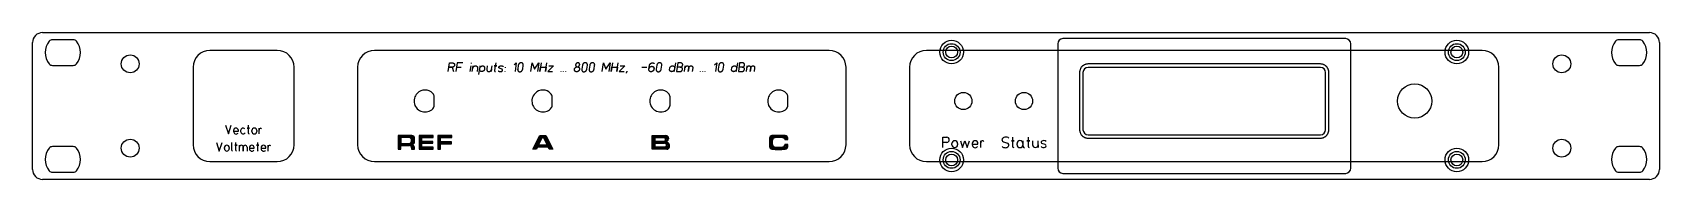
# Model space of a CAD drawing. Header units: millimetres. Extents: x 0 to 483, y 0 to 44.
import ezdxf

# ---------------------------------------------------------------- set-up
doc = ezdxf.new("R2010")
doc.units = ezdxf.units.MM
doc.layers.add('Contour', color=7, linetype='CONTINUOUS')
doc.layers.add('Engraving', color=7, linetype='CONTINUOUS')

msp = doc.modelspace()

# ---------------------------------------------------------------- linework, layer by layer
at = {"layer": 'Contour', "color": 7, "linetype": 'CONTINUOUS'}
for p, q in [((3, 43.6), (480, 43.6)), ((0, 3), (0, 40.6)), ((12.105, 41.45), (5.895, 41.45)), ((304.35, 40.3), (304.35, 3.3)), ((389.85, 41.8), (305.85, 41.8)), ((391.35, 3.3), (391.35, 40.3)), ((477.105, 41.45), (470.895, 41.45)), ((483, 40.6), (483, 3)), ((5.895, 33.85), (12.105, 33.85)), ((311.974, 33.856), (311.837, 33.759)), ((311.974, 33.856), (311.837, 33.759)), ((311.993, 33.869), (311.974, 33.856)), ((311.993, 33.869), (311.974, 33.856)), ((312.031, 33.893), (311.993, 33.869)), ((312.031, 33.893), (311.993, 33.869)), ((312.069, 33.916), (312.031, 33.893)), ((312.069, 33.916), (312.031, 33.893)), ((312.216, 33.997), (312.069, 33.916)), ((312.216, 33.997), (312.069, 33.916)), ((312.274, 34.026), (312.216, 33.997)), ((312.274, 34.026), (312.216, 33.997)), ((312.314, 34.044), (312.274, 34.026)), ((312.314, 34.044), (312.274, 34.026)), ((312.47, 34.109), (312.314, 34.044)), ((312.47, 34.109), (312.314, 34.044)), ((312.495, 34.119), (312.47, 34.109)), ((312.495, 34.119), (312.47, 34.109)), ((312.538, 34.134), (312.495, 34.119)), ((312.538, 34.134), (312.495, 34.119)), ((312.58, 34.148), (312.538, 34.134)), ((312.58, 34.148), (312.538, 34.134)), ((312.741, 34.194), (312.58, 34.148)), ((312.741, 34.194), (312.58, 34.148)), ((312.8, 34.208), (312.741, 34.194)), ((312.8, 34.208), (312.741, 34.194)), ((312.844, 34.217), (312.8, 34.208)), ((312.844, 34.217), (312.8, 34.208)), ((313.01, 34.246), (312.844, 34.217)), ((313.01, 34.246), (312.844, 34.217)), ((313.04, 34.251), (313.01, 34.246)), ((313.04, 34.251), (313.01, 34.246)), ((313.084, 34.256), (313.04, 34.251)), ((313.084, 34.256), (313.04, 34.251)), ((313.129, 34.26), (313.084, 34.256)), ((313.129, 34.26), (313.084, 34.256)), ((313.297, 34.269), (313.129, 34.26)), ((313.297, 34.269), (313.129, 34.26)), ((313.35, 34.27), (313.297, 34.269)), ((313.35, 34.27), (313.297, 34.269)), ((382.35, 34.27), (313.35, 34.27)), ((382.35, 34.27), (313.35, 34.27)), ((382.403, 34.269), (382.35, 34.27)), ((382.403, 34.269), (382.35, 34.27)), ((382.571, 34.26), (382.403, 34.269)), ((382.571, 34.26), (382.403, 34.269)), ((382.601, 34.258), (382.571, 34.26)), ((382.601, 34.258), (382.571, 34.26)), ((382.646, 34.253), (382.601, 34.258)), ((382.646, 34.253), (382.601, 34.258)), ((382.69, 34.246), (382.646, 34.253)), ((382.69, 34.246), (382.646, 34.253)), ((382.856, 34.217), (382.69, 34.246)), ((382.856, 34.217), (382.69, 34.246)), ((382.915, 34.205), (382.856, 34.217)), ((382.915, 34.205), (382.856, 34.217)), ((382.959, 34.194), (382.915, 34.205)), ((382.959, 34.194), (382.915, 34.205)), ((383.12, 34.148), (382.959, 34.194)), ((383.12, 34.148), (382.959, 34.194)), ((383.146, 34.14), (383.12, 34.148)), ((383.146, 34.14), (383.12, 34.148)), ((383.188, 34.125), (383.146, 34.14)), ((383.188, 34.125), (383.146, 34.14)), ((383.23, 34.109), (383.188, 34.125)), ((383.23, 34.109), (383.188, 34.125)), ((383.386, 34.044), (383.23, 34.109)), ((383.386, 34.044), (383.23, 34.109)), ((383.444, 34.018), (383.386, 34.044)), ((383.444, 34.018), (383.386, 34.044)), ((383.484, 33.997), (383.444, 34.018)), ((383.484, 33.997), (383.444, 34.018)), ((383.631, 33.916), (383.484, 33.997)), ((383.631, 33.916), (383.484, 33.997)), ((383.651, 33.904), (383.631, 33.916)), ((383.651, 33.904), (383.631, 33.916)), ((383.689, 33.881), (383.651, 33.904)), ((383.689, 33.881), (383.651, 33.904)), ((383.726, 33.856), (383.689, 33.881)), ((383.726, 33.856), (383.689, 33.881)), ((383.863, 33.759), (383.726, 33.856)), ((383.863, 33.759), (383.726, 33.856)), ((470.895, 33.85), (477.105, 33.85)), ((310.851, 31.823), (310.85, 31.77)), ((310.851, 31.823), (310.85, 31.77)), ((310.85, 31.77), (310.85, 14.77)), ((310.85, 31.77), (310.85, 14.77)), ((310.86, 31.991), (310.851, 31.823)), ((310.86, 31.991), (310.851, 31.823)), ((310.862, 32.021), (310.86, 31.991)), ((310.862, 32.021), (310.86, 31.991)), ((310.867, 32.066), (310.862, 32.021)), ((310.867, 32.066), (310.862, 32.021)), ((310.874, 32.11), (310.867, 32.066)), ((310.874, 32.11), (310.867, 32.066)), ((310.903, 32.276), (310.874, 32.11)), ((310.903, 32.276), (310.874, 32.11)), ((310.915, 32.335), (310.903, 32.276)), ((310.915, 32.335), (310.903, 32.276)), ((310.926, 32.379), (310.915, 32.335)), ((310.926, 32.379), (310.915, 32.335)), ((310.972, 32.54), (310.926, 32.379)), ((310.972, 32.54), (310.926, 32.379)), ((310.98, 32.566), (310.972, 32.54)), ((310.98, 32.566), (310.972, 32.54)), ((310.995, 32.608), (310.98, 32.566)), ((310.995, 32.608), (310.98, 32.566)), ((311.011, 32.65), (310.995, 32.608)), ((311.011, 32.65), (310.995, 32.608)), ((311.076, 32.806), (311.011, 32.65)), ((311.076, 32.806), (311.011, 32.65)), ((311.102, 32.864), (311.076, 32.806)), ((311.102, 32.864), (311.076, 32.806)), ((311.123, 32.904), (311.102, 32.864)), ((311.123, 32.904), (311.102, 32.864)), ((311.204, 33.051), (311.123, 32.904)), ((311.204, 33.051), (311.123, 32.904)), ((311.216, 33.071), (311.204, 33.051)), ((311.216, 33.071), (311.204, 33.051)), ((311.239, 33.109), (311.216, 33.071)), ((311.239, 33.109), (311.216, 33.071)), ((311.264, 33.146), (311.239, 33.109)), ((311.264, 33.146), (311.239, 33.109)), ((311.361, 33.283), (311.264, 33.146)), ((311.361, 33.283), (311.264, 33.146)), ((311.401, 33.335), (311.361, 33.283)), ((311.401, 33.335), (311.361, 33.283)), ((311.43, 33.369), (311.401, 33.335)), ((311.43, 33.369), (311.401, 33.335)), ((311.542, 33.495), (311.43, 33.369)), ((311.542, 33.495), (311.43, 33.369)), ((311.561, 33.516), (311.542, 33.495)), ((311.561, 33.516), (311.542, 33.495)), ((311.592, 33.548), (311.561, 33.516)), ((311.592, 33.548), (311.561, 33.516)), ((311.625, 33.578), (311.592, 33.548)), ((311.625, 33.578), (311.592, 33.548)), ((311.751, 33.69), (311.625, 33.578)), ((311.751, 33.69), (311.625, 33.578)), ((311.801, 33.732), (311.751, 33.69)), ((311.801, 33.732), (311.751, 33.69)), ((311.837, 33.759), (311.801, 33.732)), ((311.837, 33.759), (311.801, 33.732)), ((311.85, 31.77), (311.85, 14.77)), ((311.85, 31.77), (311.85, 14.77)), ((382.35, 33.27), (313.35, 33.27)), ((382.35, 33.27), (313.35, 33.27)), ((383.85, 14.77), (383.85, 31.77)), ((383.85, 14.77), (383.85, 31.77)), ((383.915, 33.719), (383.863, 33.759)), ((383.915, 33.719), (383.863, 33.759)), ((383.949, 33.69), (383.915, 33.719)), ((383.949, 33.69), (383.915, 33.719)), ((384.075, 33.578), (383.949, 33.69)), ((384.075, 33.578), (383.949, 33.69)), ((384.096, 33.559), (384.075, 33.578)), ((384.096, 33.559), (384.075, 33.578)), ((384.128, 33.528), (384.096, 33.559)), ((384.128, 33.528), (384.096, 33.559)), ((384.158, 33.495), (384.128, 33.528)), ((384.158, 33.495), (384.128, 33.528)), ((384.27, 33.369), (384.158, 33.495)), ((384.27, 33.369), (384.158, 33.495)), ((384.312, 33.319), (384.27, 33.369)), ((384.312, 33.319), (384.27, 33.369)), ((384.339, 33.283), (384.312, 33.319)), ((384.339, 33.283), (384.312, 33.319)), ((384.436, 33.146), (384.339, 33.283)), ((384.436, 33.146), (384.339, 33.283)), ((384.449, 33.127), (384.436, 33.146)), ((384.449, 33.127), (384.436, 33.146)), ((384.473, 33.089), (384.449, 33.127)), ((384.473, 33.089), (384.449, 33.127)), ((384.496, 33.051), (384.473, 33.089)), ((384.496, 33.051), (384.473, 33.089)), ((384.577, 32.904), (384.496, 33.051)), ((384.577, 32.904), (384.496, 33.051)), ((384.606, 32.846), (384.577, 32.904)), ((384.606, 32.846), (384.577, 32.904)), ((384.624, 32.806), (384.606, 32.846)), ((384.624, 32.806), (384.606, 32.846)), ((384.689, 32.65), (384.624, 32.806)), ((384.689, 32.65), (384.624, 32.806)), ((384.699, 32.625), (384.689, 32.65)), ((384.699, 32.625), (384.689, 32.65)), ((384.714, 32.582), (384.699, 32.625)), ((384.714, 32.582), (384.699, 32.625)), ((384.728, 32.54), (384.714, 32.582)), ((384.728, 32.54), (384.714, 32.582)), ((384.774, 32.379), (384.728, 32.54)), ((384.774, 32.379), (384.728, 32.54)), ((384.788, 32.32), (384.774, 32.379)), ((384.788, 32.32), (384.774, 32.379)), ((384.797, 32.276), (384.788, 32.32)), ((384.797, 32.276), (384.788, 32.32)), ((384.826, 32.11), (384.797, 32.276)), ((384.826, 32.11), (384.797, 32.276)), ((384.831, 32.08), (384.826, 32.11)), ((384.831, 32.08), (384.826, 32.11)), ((384.836, 32.036), (384.831, 32.08)), ((384.836, 32.036), (384.831, 32.08)), ((384.84, 31.991), (384.836, 32.036)), ((384.84, 31.991), (384.836, 32.036)), ((384.849, 31.823), (384.84, 31.991)), ((384.849, 31.823), (384.84, 31.991)), ((384.85, 31.77), (384.849, 31.823)), ((384.85, 31.77), (384.849, 31.823)), ((384.85, 14.77), (384.85, 31.77)), ((384.85, 14.77), (384.85, 31.77)), ((119.25, 22.045), (119.25, 24.495)), ((154.25, 22.045), (154.25, 24.495)), ((189.25, 22.045), (189.25, 24.495)), ((224.25, 22.045), (224.25, 24.495)), ((310.85, 14.77), (310.851, 14.717)), ((310.85, 14.77), (310.851, 14.717)), ((310.851, 14.717), (310.86, 14.549)), ((310.851, 14.717), (310.86, 14.549)), ((310.86, 14.549), (310.864, 14.504)), ((310.86, 14.549), (310.864, 14.504)), ((310.864, 14.504), (310.869, 14.46)), ((310.864, 14.504), (310.869, 14.46)), ((384.833, 14.474), (384.838, 14.519)), ((384.833, 14.474), (384.838, 14.519)), ((384.838, 14.519), (384.84, 14.549)), ((384.838, 14.519), (384.84, 14.549)), ((384.84, 14.549), (384.849, 14.717)), ((384.84, 14.549), (384.849, 14.717)), ((384.849, 14.717), (384.85, 14.77)), ((384.849, 14.717), (384.85, 14.77)), ((12.105, 9.75), (5.895, 9.75)), ((310.869, 14.46), (310.874, 14.43)), ((310.869, 14.46), (310.874, 14.43)), ((310.874, 14.43), (310.903, 14.264)), ((310.874, 14.43), (310.903, 14.264)), ((310.903, 14.264), (310.912, 14.22)), ((310.903, 14.264), (310.912, 14.22)), ((310.912, 14.22), (310.926, 14.161)), ((310.912, 14.22), (310.926, 14.161)), ((310.926, 14.161), (310.972, 14)), ((310.926, 14.161), (310.972, 14)), ((310.972, 14), (310.986, 13.958)), ((310.972, 14), (310.986, 13.958)), ((310.986, 13.958), (311.001, 13.915)), ((310.986, 13.958), (311.001, 13.915)), ((311.001, 13.915), (311.011, 13.89)), ((311.001, 13.915), (311.011, 13.89)), ((311.011, 13.89), (311.076, 13.734)), ((311.011, 13.89), (311.076, 13.734)), ((311.076, 13.734), (311.094, 13.694)), ((311.076, 13.734), (311.094, 13.694)), ((311.094, 13.694), (311.123, 13.636)), ((311.094, 13.694), (311.123, 13.636)), ((311.123, 13.636), (311.204, 13.489)), ((311.123, 13.636), (311.204, 13.489)), ((311.204, 13.489), (311.227, 13.451)), ((311.204, 13.489), (311.227, 13.451)), ((311.227, 13.451), (311.251, 13.413)), ((311.227, 13.451), (311.251, 13.413)), ((311.251, 13.413), (311.264, 13.394)), ((311.251, 13.413), (311.264, 13.394)), ((311.264, 13.394), (311.361, 13.257)), ((311.264, 13.394), (311.361, 13.257)), ((311.361, 13.257), (311.388, 13.221)), ((311.361, 13.257), (311.388, 13.221)), ((311.388, 13.221), (311.43, 13.171)), ((311.388, 13.221), (311.43, 13.171)), ((311.43, 13.171), (311.542, 13.045)), ((311.43, 13.171), (311.542, 13.045)), ((311.542, 13.045), (311.572, 13.012)), ((311.542, 13.045), (311.572, 13.012)), ((311.572, 13.012), (311.604, 12.981)), ((311.572, 13.012), (311.604, 12.981)), ((311.604, 12.981), (311.625, 12.962)), ((311.604, 12.981), (311.625, 12.962)), ((311.625, 12.962), (311.751, 12.85)), ((311.625, 12.962), (311.751, 12.85)), ((311.751, 12.85), (311.785, 12.821)), ((311.751, 12.85), (311.785, 12.821)), ((311.785, 12.821), (311.837, 12.781)), ((311.785, 12.821), (311.837, 12.781)), ((311.837, 12.781), (311.974, 12.684)), ((311.837, 12.781), (311.974, 12.684)), ((311.974, 12.684), (312.011, 12.659)), ((311.974, 12.684), (312.011, 12.659)), ((312.011, 12.659), (312.049, 12.636)), ((312.011, 12.659), (312.049, 12.636)), ((312.049, 12.636), (312.069, 12.624)), ((312.049, 12.636), (312.069, 12.624)), ((312.069, 12.624), (312.216, 12.543)), ((312.069, 12.624), (312.216, 12.543)), ((312.216, 12.543), (312.256, 12.522)), ((312.216, 12.543), (312.256, 12.522)), ((312.256, 12.522), (312.314, 12.496)), ((312.256, 12.522), (312.314, 12.496)), ((312.314, 12.496), (312.47, 12.431)), ((312.314, 12.496), (312.47, 12.431)), ((312.47, 12.431), (312.512, 12.415)), ((312.47, 12.431), (312.512, 12.415)), ((312.512, 12.415), (312.554, 12.4)), ((312.512, 12.415), (312.554, 12.4)), ((312.554, 12.4), (312.58, 12.392)), ((312.554, 12.4), (312.58, 12.392)), ((312.58, 12.392), (312.741, 12.346)), ((312.58, 12.392), (312.741, 12.346)), ((312.741, 12.346), (312.785, 12.335)), ((312.741, 12.346), (312.785, 12.335)), ((312.785, 12.335), (312.844, 12.323)), ((312.785, 12.335), (312.844, 12.323)), ((312.844, 12.323), (313.01, 12.294)), ((312.844, 12.323), (313.01, 12.294)), ((313.01, 12.294), (313.054, 12.287)), ((313.01, 12.294), (313.054, 12.287)), ((313.054, 12.287), (313.099, 12.282)), ((313.054, 12.287), (313.099, 12.282)), ((313.099, 12.282), (313.129, 12.28)), ((313.099, 12.282), (313.129, 12.28)), ((313.129, 12.28), (313.297, 12.271)), ((313.129, 12.28), (313.297, 12.271)), ((313.297, 12.271), (313.35, 12.27)), ((313.297, 12.271), (313.35, 12.27)), ((313.35, 13.27), (382.35, 13.27)), ((313.35, 13.27), (382.35, 13.27)), ((313.35, 12.27), (382.35, 12.27)), ((313.35, 12.27), (382.35, 12.27)), ((382.35, 12.27), (382.403, 12.271)), ((382.35, 12.27), (382.403, 12.271)), ((382.403, 12.271), (382.571, 12.28)), ((382.403, 12.271), (382.571, 12.28)), ((382.571, 12.28), (382.616, 12.284)), ((382.571, 12.28), (382.616, 12.284)), ((382.616, 12.284), (382.66, 12.289)), ((382.616, 12.284), (382.66, 12.289)), ((382.66, 12.289), (382.69, 12.294)), ((382.66, 12.289), (382.69, 12.294)), ((382.69, 12.294), (382.856, 12.323)), ((382.69, 12.294), (382.856, 12.323)), ((382.856, 12.323), (382.9, 12.332)), ((382.856, 12.323), (382.9, 12.332)), ((382.9, 12.332), (382.959, 12.346)), ((382.9, 12.332), (382.959, 12.346)), ((382.959, 12.346), (383.12, 12.392)), ((382.959, 12.346), (383.12, 12.392)), ((383.12, 12.392), (383.162, 12.406)), ((383.12, 12.392), (383.162, 12.406)), ((383.162, 12.406), (383.205, 12.421)), ((383.162, 12.406), (383.205, 12.421)), ((383.205, 12.421), (383.23, 12.431)), ((383.205, 12.421), (383.23, 12.431)), ((383.23, 12.431), (383.386, 12.496)), ((383.23, 12.431), (383.386, 12.496)), ((383.386, 12.496), (383.426, 12.514)), ((383.386, 12.496), (383.426, 12.514)), ((383.426, 12.514), (383.484, 12.543)), ((383.426, 12.514), (383.484, 12.543)), ((383.484, 12.543), (383.631, 12.624)), ((383.484, 12.543), (383.631, 12.624)), ((383.631, 12.624), (383.669, 12.647)), ((383.631, 12.624), (383.669, 12.647)), ((383.669, 12.647), (383.707, 12.671)), ((383.669, 12.647), (383.707, 12.671)), ((383.707, 12.671), (383.726, 12.684)), ((383.707, 12.671), (383.726, 12.684)), ((383.726, 12.684), (383.863, 12.781)), ((383.726, 12.684), (383.863, 12.781)), ((383.863, 12.781), (383.899, 12.808)), ((383.863, 12.781), (383.899, 12.808)), ((383.899, 12.808), (383.949, 12.85)), ((383.899, 12.808), (383.949, 12.85)), ((383.949, 12.85), (384.075, 12.962)), ((383.949, 12.85), (384.075, 12.962)), ((384.075, 12.962), (384.108, 12.992)), ((384.075, 12.962), (384.108, 12.992)), ((384.108, 12.992), (384.139, 13.024)), ((384.108, 12.992), (384.139, 13.024)), ((384.139, 13.024), (384.158, 13.045)), ((384.139, 13.024), (384.158, 13.045)), ((384.158, 13.045), (384.27, 13.171)), ((384.158, 13.045), (384.27, 13.171)), ((384.27, 13.171), (384.299, 13.205)), ((384.27, 13.171), (384.299, 13.205)), ((384.299, 13.205), (384.339, 13.257)), ((384.299, 13.205), (384.339, 13.257)), ((384.339, 13.257), (384.436, 13.394)), ((384.339, 13.257), (384.436, 13.394)), ((384.436, 13.394), (384.461, 13.431)), ((384.436, 13.394), (384.461, 13.431)), ((384.461, 13.431), (384.484, 13.469)), ((384.461, 13.431), (384.484, 13.469)), ((384.484, 13.469), (384.496, 13.489)), ((384.484, 13.469), (384.496, 13.489)), ((384.496, 13.489), (384.577, 13.636)), ((384.496, 13.489), (384.577, 13.636)), ((384.577, 13.636), (384.598, 13.676)), ((384.577, 13.636), (384.598, 13.676)), ((384.598, 13.676), (384.624, 13.734)), ((384.598, 13.676), (384.624, 13.734)), ((384.624, 13.734), (384.689, 13.89)), ((384.624, 13.734), (384.689, 13.89)), ((384.689, 13.89), (384.705, 13.932)), ((384.689, 13.89), (384.705, 13.932)), ((384.705, 13.932), (384.72, 13.974)), ((384.705, 13.932), (384.72, 13.974)), ((384.72, 13.974), (384.728, 14)), ((384.72, 13.974), (384.728, 14)), ((384.728, 14), (384.774, 14.161)), ((384.728, 14), (384.774, 14.161)), ((384.774, 14.161), (384.785, 14.205)), ((384.774, 14.161), (384.785, 14.205)), ((384.785, 14.205), (384.797, 14.264)), ((384.785, 14.205), (384.797, 14.264)), ((384.797, 14.264), (384.826, 14.43)), ((384.797, 14.264), (384.826, 14.43)), ((384.826, 14.43), (384.833, 14.474)), ((384.826, 14.43), (384.833, 14.474)), ((477.105, 9.75), (470.895, 9.75)), ((480, 0), (3, 0)), ((5.895, 2.15), (12.105, 2.15)), ((305.85, 1.8), (389.85, 1.8)), ((470.895, 2.15), (477.105, 2.15))]:
    msp.add_line(p, q, dxfattribs=at)
for centre, radius in [((272.85, 37.8), 3.5), ((272.85, 37.8), 2.5), ((272.85, 37.8), 1.75), ((422.85, 37.8), 3.5), ((422.85, 37.8), 2.5), ((422.85, 37.8), 1.75), ((29, 34.3), 2.65), ((454, 34.3), 2.65), ((276.35, 23.27), 2.55), ((294.35, 23.27), 2.55), ((410.35, 23.27), 5.08), ((29, 9.3), 2.65), ((454, 9.3), 2.65), ((272.85, 5.8), 3.5), ((272.85, 5.8), 2.5), ((272.85, 5.8), 1.75), ((422.85, 5.8), 3.5), ((422.85, 5.8), 2.5), ((422.85, 5.8), 1.75)]:
    msp.add_circle(centre, radius, dxfattribs=at)
for centre, radius, start, end in [((3, 40.6), 3, 90, 180), ((480, 40.6), 3, 0, 90), ((9, 37.65), 5.24953, 140.06167, 219.93833), ((5.89538, 40.25), 1.2, 90.01816, 140.08379), ((12.10462, 40.25), 1.2, 39.91621, 89.98184), ((9, 37.65), 5.24953, 320.06167, 399.93833), ((305.85, 40.3), 1.5, 90, 180), ((389.85, 40.3), 1.5, 0, 90), ((474, 37.65), 5.24953, 140.06167, 219.93833), ((470.89538, 40.25), 1.2, 90.01816, 140.08379), ((477.10462, 40.25), 1.2, 39.91621, 89.98184), ((474, 37.65), 5.24953, 320.06167, 399.93833), ((5.89538, 35.05), 1.2, 219.91621, 269.98184), ((12.10462, 35.05), 1.2, 270.01816, 320.08379), ((470.89538, 35.05), 1.2, 219.91621, 269.98184), ((477.10462, 35.05), 1.2, 270.01816, 320.08379), ((313.35, 31.77), 1.5, 90, 180), ((313.35, 31.77), 1.5, 90, 180), ((382.35, 31.77), 1.5, 0, 90), ((382.35, 31.77), 1.5, 0, 90), ((116.5, 23.27), 3.25003, 135.57344, 315.57344), ((116.5, 23.27), 3.25003, 44.42656, 135.57344), ((117.75, 24.49478), 1.5, 0.00835, 44.4387), ((151.5, 23.27), 3.25003, 135.57344, 315.57344), ((151.5, 23.27), 3.25003, 44.42656, 135.57344), ((152.75, 24.49478), 1.5, 0.00835, 44.4387), ((186.5, 23.27), 3.25003, 135.57344, 315.57344), ((186.5, 23.27), 3.25003, 44.42656, 135.57344), ((187.75, 24.49478), 1.5, 0.00835, 44.4387), ((221.5, 23.27), 3.25003, 135.57344, 315.57344), ((221.5, 23.27), 3.25003, 44.42656, 135.57344), ((222.75, 24.49478), 1.5, 0.00835, 44.4387), ((117.75, 22.04522), 1.5, 315.5613, 359.99165), ((152.75, 22.04522), 1.5, 315.5613, 359.99165), ((187.75, 22.04522), 1.5, 315.5613, 359.99165), ((222.75, 22.04522), 1.5, 315.5613, 359.99165), ((313.35, 14.77), 1.5, 180, 270), ((313.35, 14.77), 1.5, 180, 270), ((382.35, 14.77), 1.5, 270, 360), ((382.35, 14.77), 1.5, 270, 360), ((5.89538, 8.55), 1.2, 90.01816, 140.08379), ((12.10462, 8.55), 1.2, 39.91621, 89.98184), ((470.89538, 8.55), 1.2, 90.01816, 140.08379), ((477.10462, 8.55), 1.2, 39.91621, 89.98184), ((9, 5.95), 5.24953, 140.06167, 219.93833), ((9, 5.95), 5.24953, 320.06167, 399.93833), ((474, 5.95), 5.24953, 140.06167, 219.93833), ((474, 5.95), 5.24953, 320.06167, 399.93833), ((3, 3), 3, 180, 270), ((5.89538, 3.35), 1.2, 219.91621, 269.98184), ((12.10462, 3.35), 1.2, 270.01816, 320.08379), ((305.85, 3.3), 1.5, 180, 270), ((389.85, 3.3), 1.5, 270, 360), ((470.89538, 3.35), 1.2, 219.91621, 269.98184), ((477.10462, 3.35), 1.2, 270.01816, 320.08379), ((480, 3), 3, 270, 360)]:
    msp.add_arc(centre, radius, start, end, dxfattribs=at)
at = {"layer": 'Engraving', "color": 255, "linetype": 'CONTINUOUS'}
for p, q in [((72.65, 38.3), (52.65, 38.3)), ((236.5, 38.3), (101.5, 38.3)), ((123.41558, 32.012), (123.80003, 34.575)), ((123.80003, 34.575), (124.7398, 34.575)), ((124.7398, 34.575), (124.7398, 34.575)), ((124.7398, 34.575), (124.76255, 34.57459)), ((124.76255, 34.57459), (124.78547, 34.57335)), ((124.78547, 34.57335), (124.80852, 34.57124)), ((124.80852, 34.57124), (124.83164, 34.56824)), ((124.83164, 34.56824), (124.85479, 34.5643)), ((124.85479, 34.5643), (124.8779, 34.55942)), ((124.8779, 34.55942), (124.90093, 34.55356)), ((124.90093, 34.55356), (124.92382, 34.54672)), ((124.92382, 34.54672), (124.9465, 34.53887)), ((124.9465, 34.53887), (124.96891, 34.53001)), ((124.96891, 34.53001), (124.99099, 34.52014)), ((124.99099, 34.52014), (125.01268, 34.50924)), ((125.01268, 34.50924), (125.03391, 34.49734)), ((125.03391, 34.49734), (125.05462, 34.48444)), ((125.05462, 34.48444), (125.07476, 34.47055)), ((125.07476, 34.47055), (125.09425, 34.45571)), ((125.09425, 34.45571), (125.11305, 34.43993)), ((125.11305, 34.43993), (125.13109, 34.42325)), ((125.13109, 34.42325), (125.14834, 34.4057)), ((125.14834, 34.4057), (125.16473, 34.38733)), ((125.16473, 34.38733), (125.18023, 34.36818)), ((125.18023, 34.36818), (125.19479, 34.34831)), ((125.19479, 34.34831), (125.20839, 34.32776)), ((125.20839, 34.32776), (125.221, 34.3066)), ((125.221, 34.3066), (125.23259, 34.28487)), ((125.23259, 34.28487), (125.24314, 34.26266)), ((125.24314, 34.26266), (125.25264, 34.24001)), ((125.25625, 33.81766), (125.24779, 33.79381)), ((125.25264, 34.24001), (125.26109, 34.21699)), ((125.26374, 33.84139), (125.25625, 33.81766)), ((125.26109, 34.21699), (125.26849, 34.19367)), ((125.27029, 33.86497), (125.26374, 33.84139)), ((125.26849, 34.19367), (125.27483, 34.17011)), ((125.2759, 33.88833), (125.27029, 33.86497)), ((125.27483, 34.17011), (125.28013, 34.14637)), ((125.28061, 33.91144), (125.2759, 33.88833)), ((125.28013, 34.14637), (125.2844, 34.12251)), ((125.28444, 33.93425), (125.28061, 33.91144)), ((125.2844, 34.12251), (125.28765, 34.0986)), ((125.28745, 33.95706), (125.28444, 33.93425)), ((125.28444, 33.93425), (125.28444, 33.93425)), ((125.28968, 33.98017), (125.28745, 33.95706)), ((125.28765, 34.0986), (125.28992, 34.07469)), ((125.29107, 34.00353), (125.28968, 33.98017)), ((125.28992, 34.07469), (125.29123, 34.05084)), ((125.2916, 34.02711), (125.29107, 34.00353)), ((125.29123, 34.05084), (125.2916, 34.02711)), ((126.02203, 34.575), (125.63758, 32.012)), ((127.7307, 34.575), (126.02203, 34.575)), ((130.23803, 34.575), (130.21668, 34.43261)), ((137.50233, 34.575), (137.37418, 33.72067)), ((142.97175, 34.00644), (143.62674, 34.576)), ((143.62674, 34.576), (143.24229, 32.013)), ((144.20866, 33.89253), (144.02925, 32.69647)), ((144.21309, 33.9189), (144.20866, 33.89253)), ((144.21853, 33.9456), (144.21309, 33.9189)), ((144.22501, 33.9726), (144.21853, 33.9456)), ((144.23257, 33.99983), (144.22501, 33.9726)), ((144.24123, 34.02726), (144.23257, 33.99983)), ((144.25101, 34.05482), (144.24123, 34.02726)), ((144.26192, 34.08245), (144.25101, 34.05482)), ((144.27397, 34.11008), (144.26192, 34.08245)), ((144.28718, 34.13765), (144.27397, 34.11008)), ((144.30153, 34.16508), (144.28718, 34.13765)), ((144.31703, 34.19231), (144.30153, 34.16508)), ((144.33366, 34.21926), (144.31703, 34.19231)), ((144.3514, 34.24586), (144.33366, 34.21926)), ((144.37024, 34.27203), (144.3514, 34.24586)), ((144.39013, 34.2977), (144.37024, 34.27203)), ((144.41105, 34.3228), (144.39013, 34.2977)), ((144.43295, 34.34725), (144.41105, 34.3228)), ((144.45579, 34.371), (144.43295, 34.34725)), ((144.47951, 34.39396), (144.45579, 34.371)), ((144.50406, 34.41609), (144.47951, 34.39396)), ((144.52937, 34.43732), (144.50406, 34.41609)), ((144.55538, 34.4576), (144.52937, 34.43732)), ((144.58201, 34.47687), (144.55538, 34.4576)), ((144.60921, 34.49511), (144.58201, 34.47687)), ((144.63688, 34.51226), (144.60921, 34.49511)), ((144.66496, 34.52831), (144.63688, 34.51226)), ((144.69337, 34.54322), (144.66496, 34.52831)), ((144.72203, 34.55697), (144.69337, 34.54322)), ((144.75087, 34.56956), (144.72203, 34.55697)), ((144.77981, 34.58097), (144.75087, 34.56956)), ((144.80877, 34.59121), (144.77981, 34.58097)), ((144.8377, 34.60028), (144.80877, 34.59121)), ((144.86652, 34.60819), (144.8377, 34.60028)), ((144.89516, 34.61495), (144.86652, 34.60819)), ((144.92357, 34.62059), (144.89516, 34.61495)), ((144.95167, 34.62514), (144.92357, 34.62059)), ((144.97944, 34.62861), (144.95167, 34.62514)), ((145.0068, 34.63105), (144.97944, 34.62861)), ((145.03372, 34.63249), (145.0068, 34.63105)), ((145.06015, 34.63296), (145.03372, 34.63249)), ((145.08644, 34.63249), (145.06015, 34.63296)), ((145.06015, 34.63296), (145.06015, 34.63296)), ((145.11293, 34.63105), (145.08644, 34.63249)), ((145.13956, 34.62861), (145.11293, 34.63105)), ((145.16628, 34.62514), (145.13956, 34.62861)), ((145.19302, 34.62059), (145.16628, 34.62514)), ((145.21974, 34.61495), (145.19302, 34.62059)), ((145.24635, 34.60819), (145.21974, 34.61495)), ((145.27279, 34.60028), (145.24635, 34.60819)), ((145.299, 34.59121), (145.27279, 34.60028)), ((145.3249, 34.58097), (145.299, 34.59121)), ((145.35041, 34.56956), (145.3249, 34.58097)), ((145.37548, 34.55697), (145.35041, 34.56956)), ((145.40001, 34.54322), (145.37548, 34.55697)), ((145.42395, 34.52831), (145.40001, 34.54322)), ((145.44721, 34.51226), (145.42395, 34.52831)), ((145.46974, 34.49511), (145.44721, 34.51226)), ((145.49146, 34.47687), (145.46974, 34.49511)), ((145.51231, 34.4576), (145.49146, 34.47687)), ((145.51, 32.696), (145.68951, 33.89253)), ((145.53223, 34.43732), (145.51231, 34.4576)), ((145.55118, 34.41609), (145.53223, 34.43732)), ((145.56909, 34.39396), (145.55118, 34.41609)), ((145.58592, 34.371), (145.56909, 34.39396)), ((145.60163, 34.34725), (145.58592, 34.371)), ((145.6162, 34.3228), (145.60163, 34.34725)), ((145.62959, 34.2977), (145.6162, 34.3228)), ((145.64178, 34.27203), (145.62959, 34.2977)), ((145.65277, 34.24586), (145.64178, 34.27203)), ((145.66253, 34.21926), (145.65277, 34.24586)), ((145.67108, 34.19231), (145.66253, 34.21926)), ((145.6784, 34.16508), (145.67108, 34.19231)), ((145.68453, 34.13765), (145.6784, 34.16508)), ((145.68946, 34.11008), (145.68453, 34.13765)), ((145.69322, 34.08245), (145.68946, 34.11008)), ((145.68951, 33.89253), (145.69299, 33.9189)), ((145.68951, 33.89253), (145.68951, 33.89253)), ((145.69299, 33.9189), (145.69556, 33.9456)), ((145.69585, 34.05482), (145.69322, 34.08245)), ((145.69556, 33.9456), (145.69718, 33.9726)), ((145.69736, 34.02726), (145.69585, 34.05482)), ((145.69718, 33.9726), (145.69779, 33.99983)), ((145.69779, 33.99983), (145.69736, 34.02726)), ((147.91473, 32.013), (148.29918, 34.576)), ((148.29918, 34.576), (149.01825, 32.72494)), ((149.01825, 32.72494), (150.29263, 34.576)), ((150.29263, 34.576), (149.90818, 32.013)), ((150.97618, 34.576), (150.59173, 32.013)), ((152.3004, 32.013), (152.68485, 34.576)), ((161.23022, 33.97026), (161.22972, 33.94826)), ((161.22972, 33.94826), (161.23007, 33.9261)), ((161.23007, 33.9261), (161.23129, 33.90384)), ((161.23152, 33.99206), (161.23022, 33.97026)), ((161.23129, 33.90384), (161.23341, 33.88153)), ((161.2336, 34.01363), (161.23152, 33.99206)), ((161.23341, 33.88153), (161.23645, 33.85921)), ((161.23641, 34.03492), (161.2336, 34.01363)), ((161.23998, 34.05622), (161.23641, 34.03492)), ((161.23641, 34.03492), (161.23641, 34.03492)), ((161.23645, 33.85921), (161.24043, 33.83695)), ((161.24438, 34.07778), (161.23998, 34.05622)), ((161.24043, 33.83695), (161.24538, 33.81479)), ((161.24962, 34.09959), (161.24438, 34.07778)), ((161.24538, 33.81479), (161.2513, 33.7928)), ((161.25572, 34.12159), (161.24962, 34.09959)), ((161.26272, 34.14374), (161.25572, 34.12159)), ((161.27061, 34.166), (161.26272, 34.14374)), ((161.27943, 34.18831), (161.27061, 34.166)), ((161.28916, 34.21063), (161.27943, 34.18831)), ((161.29983, 34.2329), (161.28916, 34.21063)), ((161.31142, 34.25506), (161.29983, 34.2329)), ((161.32394, 34.27705), (161.31142, 34.25506)), ((161.33737, 34.29881), (161.32394, 34.27705)), ((161.3517, 34.3203), (161.33737, 34.29881)), ((161.36691, 34.34144), (161.3517, 34.3203)), ((161.38298, 34.36217), (161.36691, 34.34144)), ((161.39988, 34.38244), (161.38298, 34.36217)), ((161.41757, 34.4022), (161.39988, 34.38244)), ((161.43602, 34.42138), (161.41757, 34.4022)), ((161.45517, 34.43992), (161.43602, 34.42138)), ((161.475, 34.4578), (161.45517, 34.43992)), ((161.49544, 34.47494), (161.475, 34.4578)), ((161.51645, 34.49132), (161.49544, 34.47494)), ((161.53796, 34.50689), (161.51645, 34.49132)), ((161.55993, 34.52162), (161.53796, 34.50689)), ((161.58228, 34.53547), (161.55993, 34.52162)), ((161.60496, 34.54843), (161.58228, 34.53547)), ((161.6279, 34.56047), (161.60496, 34.54843)), ((161.65105, 34.57158), (161.6279, 34.56047)), ((161.67434, 34.58175), (161.65105, 34.57158)), ((161.69772, 34.59097), (161.67434, 34.58175)), ((161.72112, 34.59924), (161.69772, 34.59097)), ((161.74448, 34.60656), (161.72112, 34.59924)), ((161.76776, 34.61295), (161.74448, 34.60656)), ((161.79089, 34.61841), (161.76776, 34.61295)), ((161.81383, 34.62297), (161.79089, 34.61841)), ((161.83654, 34.62664), (161.81383, 34.62297)), ((161.85896, 34.62945), (161.83654, 34.62664)), ((161.88106, 34.63142), (161.85896, 34.62945)), ((161.9028, 34.63258), (161.88106, 34.63142)), ((161.92415, 34.63296), (161.9028, 34.63258)), ((161.924, 34.633), (161.92415, 34.63296)), ((161.94538, 34.63258), (161.92415, 34.63296)), ((161.92415, 34.63296), (161.92415, 34.63296)), ((161.96678, 34.63142), (161.94538, 34.63258)), ((161.98829, 34.62945), (161.96678, 34.63142)), ((162.00987, 34.62664), (161.98829, 34.62945)), ((162.03147, 34.62297), (162.00987, 34.62664)), ((162.05305, 34.61841), (162.03147, 34.62297)), ((162.07454, 34.61295), (162.05305, 34.61841)), ((162.0959, 34.60656), (162.07454, 34.61295)), ((162.11707, 34.59924), (162.0959, 34.60656)), ((162.13798, 34.59097), (162.11707, 34.59924)), ((162.15859, 34.58175), (162.13798, 34.59097)), ((162.17884, 34.57158), (162.15859, 34.58175)), ((162.19865, 34.56047), (162.17884, 34.57158)), ((162.21799, 34.54843), (162.19865, 34.56047)), ((162.23678, 34.53547), (162.21799, 34.54843)), ((162.25497, 34.52162), (162.23678, 34.53547)), ((162.27251, 34.50689), (162.25497, 34.52162)), ((162.28936, 34.49132), (162.27251, 34.50689)), ((162.30545, 34.47494), (162.28936, 34.49132)), ((162.32075, 34.4578), (162.30545, 34.47494)), ((162.33521, 34.43992), (162.32075, 34.4578)), ((162.34881, 34.42138), (162.33521, 34.43992)), ((162.34495, 33.7928), (162.35747, 33.81479)), ((162.3615, 34.4022), (162.34881, 34.42138)), ((162.35747, 33.81479), (162.36906, 33.83695)), ((162.37327, 34.38244), (162.3615, 34.4022)), ((162.36906, 33.83695), (162.37973, 33.85921)), ((162.38408, 34.36217), (162.37327, 34.38244)), ((162.37973, 33.85921), (162.38946, 33.88153)), ((162.39393, 34.34144), (162.38408, 34.36217)), ((162.38946, 33.88153), (162.39827, 33.90384)), ((162.4028, 34.3203), (162.39393, 34.34144)), ((162.39827, 33.90384), (162.40617, 33.9261)), ((162.41069, 34.29881), (162.4028, 34.3203)), ((162.40617, 33.9261), (162.41316, 33.94826)), ((162.41759, 34.27705), (162.41069, 34.29881)), ((162.41316, 33.94826), (162.41927, 33.97026)), ((162.42351, 34.25506), (162.41759, 34.27705)), ((162.41927, 33.97026), (162.42451, 33.99206)), ((162.42845, 34.2329), (162.42351, 34.25506)), ((162.42451, 33.99206), (162.4289, 34.01363)), ((162.43244, 34.21063), (162.42845, 34.2329)), ((162.4289, 34.01363), (162.43248, 34.03492)), ((162.43548, 34.18831), (162.43244, 34.21063)), ((162.43248, 34.03492), (162.43529, 34.05622)), ((162.43248, 34.03492), (162.43248, 34.03492)), ((162.43529, 34.05622), (162.43737, 34.07778)), ((162.4376, 34.166), (162.43548, 34.18831)), ((162.43737, 34.07778), (162.43867, 34.09959)), ((162.43882, 34.14374), (162.4376, 34.166)), ((162.43867, 34.09959), (162.43916, 34.12159)), ((162.43916, 34.12159), (162.43882, 34.14374)), ((163.23766, 33.89253), (163.05825, 32.69647)), ((163.24209, 33.9189), (163.23766, 33.89253)), ((163.24753, 33.9456), (163.24209, 33.9189)), ((163.25401, 33.9726), (163.24753, 33.9456)), ((163.26157, 33.99983), (163.25401, 33.9726)), ((163.27023, 34.02726), (163.26157, 33.99983)), ((163.28001, 34.05482), (163.27023, 34.02726)), ((163.29092, 34.08245), (163.28001, 34.05482)), ((163.30297, 34.11008), (163.29092, 34.08245)), ((163.31618, 34.13765), (163.30297, 34.11008)), ((163.33053, 34.16508), (163.31618, 34.13765)), ((163.34603, 34.19231), (163.33053, 34.16508)), ((163.36266, 34.21926), (163.34603, 34.19231)), ((163.3804, 34.24586), (163.36266, 34.21926)), ((163.39924, 34.27203), (163.3804, 34.24586)), ((163.41913, 34.2977), (163.39924, 34.27203)), ((163.44005, 34.3228), (163.41913, 34.2977)), ((163.46195, 34.34725), (163.44005, 34.3228)), ((163.48479, 34.371), (163.46195, 34.34725)), ((163.50851, 34.39396), (163.48479, 34.371)), ((163.53306, 34.41609), (163.50851, 34.39396)), ((163.55837, 34.43732), (163.53306, 34.41609)), ((163.58438, 34.4576), (163.55837, 34.43732)), ((163.61101, 34.47687), (163.58438, 34.4576)), ((163.63821, 34.49511), (163.61101, 34.47687)), ((163.66588, 34.51226), (163.63821, 34.49511)), ((163.69396, 34.52831), (163.66588, 34.51226)), ((163.72237, 34.54322), (163.69396, 34.52831)), ((163.75103, 34.55697), (163.72237, 34.54322)), ((163.77987, 34.56956), (163.75103, 34.55697)), ((163.80881, 34.58097), (163.77987, 34.56956)), ((163.83777, 34.59121), (163.80881, 34.58097)), ((163.8667, 34.60028), (163.83777, 34.59121)), ((163.89552, 34.60819), (163.8667, 34.60028)), ((163.92416, 34.61495), (163.89552, 34.60819)), ((163.95257, 34.62059), (163.92416, 34.61495)), ((163.98067, 34.62514), (163.95257, 34.62059)), ((164.00844, 34.62861), (163.98067, 34.62514)), ((164.0358, 34.63105), (164.00844, 34.62861)), ((164.06272, 34.63249), (164.0358, 34.63105)), ((164.08915, 34.63296), (164.06272, 34.63249)), ((164.11544, 34.63249), (164.08915, 34.63296)), ((164.08915, 34.63296), (164.08915, 34.63296)), ((164.14193, 34.63105), (164.11544, 34.63249)), ((164.16856, 34.62861), (164.14193, 34.63105)), ((164.19528, 34.62514), (164.16856, 34.62861)), ((164.22202, 34.62059), (164.19528, 34.62514)), ((164.24874, 34.61495), (164.22202, 34.62059)), ((164.27535, 34.60819), (164.24874, 34.61495)), ((164.30179, 34.60028), (164.27535, 34.60819)), ((164.328, 34.59121), (164.30179, 34.60028)), ((164.3539, 34.58097), (164.328, 34.59121)), ((164.37941, 34.56956), (164.3539, 34.58097)), ((164.40448, 34.55697), (164.37941, 34.56956)), ((164.42901, 34.54322), (164.40448, 34.55697)), ((164.45295, 34.52831), (164.42901, 34.54322)), ((164.47621, 34.51226), (164.45295, 34.52831)), ((164.49874, 34.49511), (164.47621, 34.51226)), ((164.52046, 34.47687), (164.49874, 34.49511)), ((164.54131, 34.4576), (164.52046, 34.47687)), ((164.539, 32.696), (164.71851, 33.89253)), ((164.56123, 34.43732), (164.54131, 34.4576)), ((164.58018, 34.41609), (164.56123, 34.43732)), ((164.59809, 34.39396), (164.58018, 34.41609)), ((164.61492, 34.371), (164.59809, 34.39396)), ((164.63063, 34.34725), (164.61492, 34.371)), ((164.6452, 34.3228), (164.63063, 34.34725)), ((164.65859, 34.2977), (164.6452, 34.3228)), ((164.67078, 34.27203), (164.65859, 34.2977)), ((164.68177, 34.24586), (164.67078, 34.27203)), ((164.69153, 34.21926), (164.68177, 34.24586)), ((164.70008, 34.19231), (164.69153, 34.21926)), ((164.7074, 34.16508), (164.70008, 34.19231)), ((164.71353, 34.13765), (164.7074, 34.16508)), ((164.71846, 34.11008), (164.71353, 34.13765)), ((164.72222, 34.08245), (164.71846, 34.11008)), ((164.71851, 33.89253), (164.72199, 33.9189)), ((164.71851, 33.89253), (164.71851, 33.89253)), ((164.72199, 33.9189), (164.72456, 33.9456)), ((164.72485, 34.05482), (164.72222, 34.08245)), ((164.72456, 33.9456), (164.72618, 33.9726)), ((164.72636, 34.02726), (164.72485, 34.05482)), ((164.72618, 33.9726), (164.72679, 33.99983)), ((164.72679, 33.99983), (164.72636, 34.02726)), ((165.40266, 33.89253), (165.22325, 32.69647)), ((165.40709, 33.9189), (165.40266, 33.89253)), ((165.41253, 33.9456), (165.40709, 33.9189)), ((165.41901, 33.9726), (165.41253, 33.9456)), ((165.42657, 33.99983), (165.41901, 33.9726)), ((165.43523, 34.02726), (165.42657, 33.99983)), ((165.44501, 34.05482), (165.43523, 34.02726)), ((165.45592, 34.08245), (165.44501, 34.05482)), ((165.46797, 34.11008), (165.45592, 34.08245)), ((165.48118, 34.13765), (165.46797, 34.11008)), ((165.49553, 34.16508), (165.48118, 34.13765)), ((165.51103, 34.19231), (165.49553, 34.16508)), ((165.52766, 34.21926), (165.51103, 34.19231)), ((165.5454, 34.24586), (165.52766, 34.21926)), ((165.56424, 34.27203), (165.5454, 34.24586)), ((165.58413, 34.2977), (165.56424, 34.27203)), ((165.60505, 34.3228), (165.58413, 34.2977)), ((165.62695, 34.34725), (165.60505, 34.3228)), ((165.64979, 34.371), (165.62695, 34.34725)), ((165.67351, 34.39396), (165.64979, 34.371)), ((165.69806, 34.41609), (165.67351, 34.39396)), ((165.72337, 34.43732), (165.69806, 34.41609)), ((165.74938, 34.4576), (165.72337, 34.43732)), ((165.77601, 34.47687), (165.74938, 34.4576)), ((165.80321, 34.49511), (165.77601, 34.47687)), ((165.83088, 34.51226), (165.80321, 34.49511)), ((165.85896, 34.52831), (165.83088, 34.51226)), ((165.88737, 34.54322), (165.85896, 34.52831)), ((165.91603, 34.55697), (165.88737, 34.54322)), ((165.94487, 34.56956), (165.91603, 34.55697)), ((165.97381, 34.58097), (165.94487, 34.56956)), ((166.00277, 34.59121), (165.97381, 34.58097)), ((166.0317, 34.60028), (166.00277, 34.59121)), ((166.06052, 34.60819), (166.0317, 34.60028)), ((166.08916, 34.61495), (166.06052, 34.60819)), ((166.11757, 34.62059), (166.08916, 34.61495)), ((166.14567, 34.62514), (166.11757, 34.62059)), ((166.17344, 34.62861), (166.14567, 34.62514)), ((166.2008, 34.63105), (166.17344, 34.62861)), ((166.22772, 34.63249), (166.2008, 34.63105)), ((166.25415, 34.63296), (166.22772, 34.63249)), ((166.28044, 34.63249), (166.25415, 34.63296)), ((166.25415, 34.63296), (166.25415, 34.63296)), ((166.30693, 34.63105), (166.28044, 34.63249)), ((166.33356, 34.62861), (166.30693, 34.63105)), ((166.36028, 34.62514), (166.33356, 34.62861)), ((166.38702, 34.62059), (166.36028, 34.62514)), ((166.41374, 34.61495), (166.38702, 34.62059)), ((166.44035, 34.60819), (166.41374, 34.61495)), ((166.46679, 34.60028), (166.44035, 34.60819)), ((166.493, 34.59121), (166.46679, 34.60028)), ((166.5189, 34.58097), (166.493, 34.59121)), ((166.54441, 34.56956), (166.5189, 34.58097)), ((166.56948, 34.55697), (166.54441, 34.56956)), ((166.59401, 34.54322), (166.56948, 34.55697)), ((166.61795, 34.52831), (166.59401, 34.54322)), ((166.64121, 34.51226), (166.61795, 34.52831)), ((166.66374, 34.49511), (166.64121, 34.51226)), ((166.68546, 34.47687), (166.66374, 34.49511)), ((166.70631, 34.4576), (166.68546, 34.47687)), ((166.704, 32.696), (166.88351, 33.89253)), ((166.72623, 34.43732), (166.70631, 34.4576)), ((166.74518, 34.41609), (166.72623, 34.43732)), ((166.76309, 34.39396), (166.74518, 34.41609)), ((166.77992, 34.371), (166.76309, 34.39396)), ((166.79563, 34.34725), (166.77992, 34.371)), ((166.8102, 34.3228), (166.79563, 34.34725)), ((166.82359, 34.2977), (166.8102, 34.3228)), ((166.83578, 34.27203), (166.82359, 34.2977)), ((166.84677, 34.24586), (166.83578, 34.27203)), ((166.85653, 34.21926), (166.84677, 34.24586)), ((166.86508, 34.19231), (166.85653, 34.21926)), ((166.8724, 34.16508), (166.86508, 34.19231)), ((166.87853, 34.13765), (166.8724, 34.16508)), ((166.88346, 34.11008), (166.87853, 34.13765)), ((166.88722, 34.08245), (166.88346, 34.11008)), ((166.88351, 33.89253), (166.88699, 33.9189)), ((166.88351, 33.89253), (166.88351, 33.89253)), ((166.88699, 33.9189), (166.88956, 33.9456)), ((166.88985, 34.05482), (166.88722, 34.08245)), ((166.88956, 33.9456), (166.89118, 33.9726)), ((166.89136, 34.02726), (166.88985, 34.05482)), ((166.89118, 33.9726), (166.89179, 33.99983)), ((166.89179, 33.99983), (166.89136, 34.02726)), ((169.10873, 32.013), (169.49318, 34.576)), ((169.49318, 34.576), (170.21225, 32.72494)), ((170.21225, 32.72494), (171.48663, 34.576)), ((171.48663, 34.576), (171.10218, 32.013)), ((172.16918, 34.576), (171.78473, 32.013)), ((173.4934, 32.013), (173.87785, 34.576)), ((183.158, 33.8081), (183.16159, 33.8362)), ((183.16159, 33.8362), (183.16626, 33.86471)), ((183.16626, 33.86471), (183.17204, 33.89357)), ((183.17204, 33.89357), (183.17896, 33.92274)), ((183.17896, 33.92274), (183.18705, 33.95215)), ((183.18705, 33.95215), (183.19633, 33.98175)), ((183.19633, 33.98175), (183.20682, 34.01147)), ((183.20682, 34.01147), (183.21854, 34.04124)), ((183.21854, 34.04124), (183.23149, 34.07099)), ((183.23149, 34.07099), (183.24568, 34.10065)), ((183.24568, 34.10065), (183.2611, 34.13014)), ((183.2611, 34.13014), (183.27775, 34.15939)), ((183.27775, 34.15939), (183.29561, 34.18831)), ((183.29561, 34.18831), (183.31466, 34.21682)), ((183.31466, 34.21682), (183.33487, 34.24485)), ((183.33487, 34.24485), (183.35619, 34.27232)), ((183.35619, 34.27232), (183.37861, 34.29915)), ((183.37861, 34.29915), (183.40205, 34.32526)), ((183.40205, 34.32526), (183.42647, 34.35059)), ((183.42647, 34.35059), (183.45182, 34.37506)), ((183.45182, 34.37506), (183.47802, 34.39862)), ((183.47802, 34.39862), (183.50501, 34.42119)), ((183.50501, 34.42119), (183.53272, 34.44274)), ((183.53272, 34.44274), (183.56107, 34.4632)), ((183.56107, 34.4632), (183.58998, 34.48255)), ((183.58998, 34.48255), (183.61937, 34.50073)), ((183.61937, 34.50073), (183.64917, 34.51772)), ((183.64917, 34.51772), (183.67928, 34.53351)), ((183.67928, 34.53351), (183.70964, 34.54806)), ((183.70964, 34.54806), (183.74016, 34.56137)), ((183.74016, 34.56137), (183.77076, 34.57345)), ((183.77076, 34.57345), (183.80137, 34.58428)), ((183.80137, 34.58428), (183.83191, 34.59388)), ((183.83191, 34.59388), (183.86231, 34.60226)), ((183.86231, 34.60226), (183.8925, 34.60944)), ((183.8925, 34.60944), (183.92243, 34.61545)), ((183.92243, 34.61545), (183.95203, 34.62031)), ((183.95203, 34.62031), (183.98125, 34.62405)), ((183.98125, 34.62405), (184.01003, 34.62672)), ((184.01003, 34.62672), (184.03834, 34.62834)), ((184.03834, 34.62834), (184.06966, 34.62897)), ((184.03834, 34.62834), (184.03834, 34.62834)), ((184.06966, 34.62897), (184.10102, 34.62835)), ((184.10102, 34.62835), (184.13234, 34.62646)), ((184.13234, 34.62646), (184.16356, 34.62329)), ((184.16356, 34.62329), (184.19458, 34.61881)), ((184.19458, 34.61881), (184.22533, 34.61303)), ((184.22533, 34.61303), (184.25573, 34.60594)), ((184.25573, 34.60594), (184.2857, 34.59754)), ((184.2857, 34.59754), (184.31515, 34.58786)), ((184.31515, 34.58786), (184.34401, 34.57691)), ((184.34401, 34.57691), (184.37222, 34.56471)), ((184.37222, 34.56471), (184.39969, 34.5513)), ((184.39969, 34.5513), (184.42636, 34.53673)), ((184.42636, 34.53673), (184.45217, 34.52102)), ((184.45217, 34.52102), (184.47707, 34.50423)), ((184.47707, 34.50423), (184.50099, 34.48642)), ((184.50099, 34.48642), (184.5239, 34.46764)), ((184.5239, 34.46764), (184.54575, 34.44796)), ((184.54575, 34.44796), (184.56651, 34.42743)), ((184.56651, 34.42743), (184.58616, 34.40613)), ((185.33496, 33.89453), (185.15555, 32.69847)), ((185.33939, 33.9209), (185.33496, 33.89453)), ((185.34483, 33.9476), (185.33939, 33.9209)), ((185.35131, 33.9746), (185.34483, 33.9476)), ((185.35887, 34.00183), (185.35131, 33.9746)), ((185.36753, 34.02926), (185.35887, 34.00183)), ((185.37731, 34.05682), (185.36753, 34.02926)), ((185.38822, 34.08445), (185.37731, 34.05682)), ((185.40027, 34.11208), (185.38822, 34.08445)), ((185.41348, 34.13965), (185.40027, 34.11208)), ((185.42783, 34.16708), (185.41348, 34.13965)), ((185.44333, 34.19431), (185.42783, 34.16708)), ((185.45996, 34.22126), (185.44333, 34.19431)), ((185.4777, 34.24786), (185.45996, 34.22126)), ((185.49654, 34.27403), (185.4777, 34.24786)), ((185.51643, 34.2997), (185.49654, 34.27403)), ((185.53735, 34.3248), (185.51643, 34.2997)), ((185.55925, 34.34925), (185.53735, 34.3248)), ((185.58209, 34.373), (185.55925, 34.34925)), ((185.60581, 34.39596), (185.58209, 34.373)), ((185.63036, 34.41809), (185.60581, 34.39596)), ((185.65567, 34.43932), (185.63036, 34.41809)), ((185.68168, 34.4596), (185.65567, 34.43932)), ((185.70831, 34.47887), (185.68168, 34.4596)), ((185.73551, 34.49711), (185.70831, 34.47887)), ((185.76318, 34.51426), (185.73551, 34.49711)), ((185.79126, 34.53031), (185.76318, 34.51426)), ((185.81967, 34.54522), (185.79126, 34.53031)), ((185.84833, 34.55897), (185.81967, 34.54522)), ((185.87717, 34.57156), (185.84833, 34.55897)), ((185.90611, 34.58297), (185.87717, 34.57156)), ((185.93507, 34.59321), (185.90611, 34.58297)), ((185.964, 34.60228), (185.93507, 34.59321)), ((185.99282, 34.61019), (185.964, 34.60228)), ((186.02146, 34.61695), (185.99282, 34.61019)), ((186.04987, 34.62259), (186.02146, 34.61695)), ((186.07797, 34.62714), (186.04987, 34.62259)), ((186.10574, 34.63061), (186.07797, 34.62714)), ((186.1331, 34.63305), (186.10574, 34.63061)), ((186.16002, 34.63449), (186.1331, 34.63305)), ((186.18645, 34.63496), (186.16002, 34.63449)), ((186.21274, 34.63449), (186.18645, 34.63496)), ((186.18645, 34.63496), (186.18645, 34.63496)), ((186.23923, 34.63305), (186.21274, 34.63449)), ((186.26586, 34.63061), (186.23923, 34.63305)), ((186.29258, 34.62714), (186.26586, 34.63061)), ((186.31932, 34.62259), (186.29258, 34.62714)), ((186.34604, 34.61695), (186.31932, 34.62259)), ((186.37265, 34.61019), (186.34604, 34.61695)), ((186.39909, 34.60228), (186.37265, 34.61019)), ((186.4253, 34.59321), (186.39909, 34.60228)), ((186.4512, 34.58297), (186.4253, 34.59321)), ((186.47671, 34.57156), (186.4512, 34.58297)), ((186.50178, 34.55897), (186.47671, 34.57156)), ((186.52631, 34.54522), (186.50178, 34.55897)), ((186.55025, 34.53031), (186.52631, 34.54522)), ((186.57351, 34.51426), (186.55025, 34.53031)), ((186.59604, 34.49711), (186.57351, 34.51426)), ((186.61776, 34.47887), (186.59604, 34.49711)), ((186.63861, 34.4596), (186.61776, 34.47887)), ((186.636, 32.698), (186.81581, 33.89453)), ((186.65853, 34.43932), (186.63861, 34.4596)), ((186.67748, 34.41809), (186.65853, 34.43932)), ((186.69539, 34.39596), (186.67748, 34.41809)), ((186.71222, 34.373), (186.69539, 34.39596)), ((186.72793, 34.34925), (186.71222, 34.373)), ((186.7425, 34.3248), (186.72793, 34.34925)), ((186.75589, 34.2997), (186.7425, 34.3248)), ((186.76808, 34.27403), (186.75589, 34.2997)), ((186.77907, 34.24786), (186.76808, 34.27403)), ((186.78883, 34.22126), (186.77907, 34.24786)), ((186.79738, 34.19431), (186.78883, 34.22126)), ((186.8047, 34.16708), (186.79738, 34.19431)), ((186.81083, 34.13965), (186.8047, 34.16708)), ((186.81576, 34.11208), (186.81083, 34.13965)), ((186.81952, 34.08445), (186.81576, 34.11208)), ((186.81581, 33.89453), (186.81929, 33.9209)), ((186.81581, 33.89453), (186.81581, 33.89453)), ((186.81929, 33.9209), (186.82186, 33.9476)), ((186.82215, 34.05682), (186.81952, 34.08445)), ((186.82186, 33.9476), (186.82348, 33.9746)), ((186.82366, 34.02926), (186.82215, 34.05682)), ((186.82348, 33.9746), (186.82409, 34.00183)), ((186.82409, 34.00183), (186.82366, 34.02926)), ((190.84737, 34.578), (190.56971, 32.72694)), ((191.53048, 34.578), (191.14603, 32.015)), ((192.47, 34.578), (191.53048, 34.578)), ((192.493, 34.57759), (192.47025, 34.578)), ((192.51592, 34.57635), (192.493, 34.57759)), ((192.53897, 34.57424), (192.51592, 34.57635)), ((192.56209, 34.57124), (192.53897, 34.57424)), ((192.58524, 34.5673), (192.56209, 34.57124)), ((192.60835, 34.56242), (192.58524, 34.5673)), ((192.63138, 34.55656), (192.60835, 34.56242)), ((192.65427, 34.54972), (192.63138, 34.55656)), ((192.67695, 34.54187), (192.65427, 34.54972)), ((192.69936, 34.53301), (192.67695, 34.54187)), ((192.72144, 34.52314), (192.69936, 34.53301)), ((192.74313, 34.51224), (192.72144, 34.52314)), ((192.76436, 34.50034), (192.74313, 34.51224)), ((192.78507, 34.48744), (192.76436, 34.50034)), ((192.80521, 34.47355), (192.78507, 34.48744)), ((192.8247, 34.45871), (192.80521, 34.47355)), ((192.8435, 34.44293), (192.8247, 34.45871)), ((192.86154, 34.42625), (192.8435, 34.44293)), ((192.87879, 34.4087), (192.86154, 34.42625)), ((192.89518, 34.39033), (192.87879, 34.4087)), ((192.91068, 34.37118), (192.89518, 34.39033)), ((192.92524, 34.35131), (192.91068, 34.37118)), ((192.93884, 34.33076), (192.92524, 34.35131)), ((192.95145, 34.3096), (192.93884, 34.33076)), ((192.96304, 34.28787), (192.95145, 34.3096)), ((192.97359, 34.26566), (192.96304, 34.28787)), ((192.98309, 34.24301), (192.97359, 34.26566)), ((192.97824, 33.79681), (192.9867, 33.82066)), ((192.99154, 34.21999), (192.98309, 34.24301)), ((192.9867, 33.82066), (192.99419, 33.84439)), ((192.99894, 34.19667), (192.99154, 34.21999)), ((192.99419, 33.84439), (193.00074, 33.86797)), ((193.00528, 34.17311), (192.99894, 34.19667)), ((193.00074, 33.86797), (193.00635, 33.89133)), ((193.01058, 34.14937), (193.00528, 34.17311)), ((193.00635, 33.89133), (193.01106, 33.91444)), ((193.01485, 34.12551), (193.01058, 34.14937)), ((193.01106, 33.91444), (193.01489, 33.93725)), ((193.0181, 34.1016), (193.01485, 34.12551)), ((193.01489, 33.93725), (193.0179, 33.96006)), ((193.01489, 33.93725), (193.01489, 33.93725)), ((193.0179, 33.96006), (193.02013, 33.98317)), ((193.02037, 34.07769), (193.0181, 34.1016)), ((193.02013, 33.98317), (193.02152, 34.00653)), ((193.02168, 34.05384), (193.02037, 34.07769)), ((193.02152, 34.00653), (193.02205, 34.03011)), ((193.02205, 34.03011), (193.02168, 34.05384)), ((202.49105, 34.00844), (203.14604, 34.578)), ((203.14604, 34.578), (202.76159, 32.015)), ((203.72696, 33.89453), (203.54755, 32.69847)), ((203.73139, 33.9209), (203.72696, 33.89453)), ((203.73683, 33.9476), (203.73139, 33.9209)), ((203.74331, 33.9746), (203.73683, 33.9476)), ((203.75087, 34.00183), (203.74331, 33.9746)), ((203.75953, 34.02926), (203.75087, 34.00183)), ((203.76931, 34.05682), (203.75953, 34.02926)), ((203.78022, 34.08445), (203.76931, 34.05682)), ((203.79227, 34.11208), (203.78022, 34.08445)), ((203.80548, 34.13965), (203.79227, 34.11208)), ((203.81983, 34.16708), (203.80548, 34.13965)), ((203.83533, 34.19431), (203.81983, 34.16708)), ((203.85196, 34.22126), (203.83533, 34.19431)), ((203.8697, 34.24786), (203.85196, 34.22126)), ((203.88854, 34.27403), (203.8697, 34.24786)), ((203.90843, 34.2997), (203.88854, 34.27403)), ((203.92935, 34.3248), (203.90843, 34.2997)), ((203.95125, 34.34925), (203.92935, 34.3248)), ((203.97409, 34.373), (203.95125, 34.34925)), ((203.99781, 34.39596), (203.97409, 34.373)), ((204.02236, 34.41809), (203.99781, 34.39596)), ((204.04767, 34.43932), (204.02236, 34.41809)), ((204.07368, 34.4596), (204.04767, 34.43932)), ((204.10031, 34.47887), (204.07368, 34.4596)), ((204.12751, 34.49711), (204.10031, 34.47887)), ((204.15518, 34.51426), (204.12751, 34.49711)), ((204.18326, 34.53031), (204.15518, 34.51426)), ((204.21167, 34.54522), (204.18326, 34.53031)), ((204.24033, 34.55897), (204.21167, 34.54522)), ((204.26917, 34.57156), (204.24033, 34.55897)), ((204.29811, 34.58297), (204.26917, 34.57156)), ((204.32707, 34.59321), (204.29811, 34.58297)), ((204.356, 34.60228), (204.32707, 34.59321)), ((204.38482, 34.61019), (204.356, 34.60228)), ((204.41346, 34.61695), (204.38482, 34.61019)), ((204.44187, 34.62259), (204.41346, 34.61695)), ((204.46997, 34.62714), (204.44187, 34.62259)), ((204.49774, 34.63061), (204.46997, 34.62714)), ((204.5251, 34.63305), (204.49774, 34.63061)), ((204.55202, 34.63449), (204.5251, 34.63305)), ((204.57845, 34.63496), (204.55202, 34.63449)), ((204.60474, 34.63449), (204.57845, 34.63496)), ((204.57845, 34.63496), (204.57845, 34.63496)), ((204.63123, 34.63305), (204.60474, 34.63449)), ((204.65786, 34.63061), (204.63123, 34.63305)), ((204.68458, 34.62714), (204.65786, 34.63061)), ((204.71132, 34.62259), (204.68458, 34.62714)), ((204.73804, 34.61695), (204.71132, 34.62259)), ((204.76465, 34.61019), (204.73804, 34.61695)), ((204.79109, 34.60228), (204.76465, 34.61019)), ((204.8173, 34.59321), (204.79109, 34.60228)), ((204.8432, 34.58297), (204.8173, 34.59321)), ((204.86871, 34.57156), (204.8432, 34.58297)), ((204.89378, 34.55897), (204.86871, 34.57156)), ((204.91831, 34.54522), (204.89378, 34.55897)), ((204.94225, 34.53031), (204.91831, 34.54522)), ((204.96551, 34.51426), (204.94225, 34.53031)), ((204.98804, 34.49711), (204.96551, 34.51426)), ((205.00976, 34.47887), (204.98804, 34.49711)), ((205.03061, 34.4596), (205.00976, 34.47887)), ((205.028, 32.698), (205.20781, 33.89453)), ((205.05053, 34.43932), (205.03061, 34.4596)), ((205.06948, 34.41809), (205.05053, 34.43932)), ((205.08739, 34.39596), (205.06948, 34.41809)), ((205.10422, 34.373), (205.08739, 34.39596)), ((205.11993, 34.34925), (205.10422, 34.373)), ((205.1345, 34.3248), (205.11993, 34.34925)), ((205.14789, 34.2997), (205.1345, 34.3248)), ((205.16008, 34.27403), (205.14789, 34.2997)), ((205.17107, 34.24786), (205.16008, 34.27403)), ((205.18083, 34.22126), (205.17107, 34.24786)), ((205.18938, 34.19431), (205.18083, 34.22126)), ((205.1967, 34.16708), (205.18938, 34.19431)), ((205.20283, 34.13965), (205.1967, 34.16708)), ((205.20776, 34.11208), (205.20283, 34.13965)), ((205.21152, 34.08445), (205.20776, 34.11208)), ((205.20781, 33.89453), (205.21129, 33.9209)), ((205.20781, 33.89453), (205.20781, 33.89453)), ((205.21129, 33.9209), (205.21386, 33.9476)), ((205.21415, 34.05682), (205.21152, 34.08445)), ((205.21386, 33.9476), (205.21548, 33.9746)), ((205.21566, 34.02926), (205.21415, 34.05682)), ((205.21548, 33.9746), (205.21609, 34.00183)), ((205.21609, 34.00183), (205.21566, 34.02926)), ((209.23937, 34.578), (208.96171, 32.72694)), ((209.92248, 34.578), (209.53803, 32.015)), ((210.862, 34.578), (209.92248, 34.578)), ((210.885, 34.57759), (210.86225, 34.578)), ((210.90792, 34.57635), (210.885, 34.57759)), ((210.93097, 34.57424), (210.90792, 34.57635)), ((210.95409, 34.57124), (210.93097, 34.57424)), ((210.97724, 34.5673), (210.95409, 34.57124)), ((211.00035, 34.56242), (210.97724, 34.5673)), ((211.02338, 34.55656), (211.00035, 34.56242)), ((211.04627, 34.54972), (211.02338, 34.55656)), ((211.06895, 34.54187), (211.04627, 34.54972)), ((211.09136, 34.53301), (211.06895, 34.54187)), ((211.11344, 34.52314), (211.09136, 34.53301)), ((211.13513, 34.51224), (211.11344, 34.52314)), ((211.15636, 34.50034), (211.13513, 34.51224)), ((211.17707, 34.48744), (211.15636, 34.50034)), ((211.19721, 34.47355), (211.17707, 34.48744)), ((211.2167, 34.45871), (211.19721, 34.47355)), ((211.2355, 34.44293), (211.2167, 34.45871)), ((211.25354, 34.42625), (211.2355, 34.44293)), ((211.27079, 34.4087), (211.25354, 34.42625)), ((211.28718, 34.39033), (211.27079, 34.4087)), ((211.30268, 34.37118), (211.28718, 34.39033)), ((211.31724, 34.35131), (211.30268, 34.37118)), ((211.33084, 34.33076), (211.31724, 34.35131)), ((211.34345, 34.3096), (211.33084, 34.33076)), ((211.35504, 34.28787), (211.34345, 34.3096)), ((211.36559, 34.26566), (211.35504, 34.28787)), ((211.37509, 34.24301), (211.36559, 34.26566)), ((211.37024, 33.79681), (211.3787, 33.82066)), ((211.38354, 34.21999), (211.37509, 34.24301)), ((211.3787, 33.82066), (211.38619, 33.84439)), ((211.39094, 34.19667), (211.38354, 34.21999)), ((211.38619, 33.84439), (211.39274, 33.86797)), ((211.39728, 34.17311), (211.39094, 34.19667)), ((211.39274, 33.86797), (211.39835, 33.89133)), ((211.40258, 34.14937), (211.39728, 34.17311)), ((211.39835, 33.89133), (211.40306, 33.91444)), ((211.40685, 34.12551), (211.40258, 34.14937)), ((211.40306, 33.91444), (211.40689, 33.93725)), ((211.4101, 34.1016), (211.40685, 34.12551)), ((211.40689, 33.93725), (211.4099, 33.96006)), ((211.40689, 33.93725), (211.40689, 33.93725)), ((211.4099, 33.96006), (211.41213, 33.98317)), ((211.41237, 34.07769), (211.4101, 34.1016)), ((211.41213, 33.98317), (211.41352, 34.00653)), ((211.41368, 34.05384), (211.41237, 34.07769)), ((211.41352, 34.00653), (211.41405, 34.03011)), ((211.41405, 34.03011), (211.41368, 34.05384)), ((430.35, 38.3), (265.35, 38.3)), ((47.65, 33.3), (47.65, 10.3)), ((77.65, 10.3), (77.65, 33.3)), ((96.5, 33.3), (96.5, 10.3)), ((124.548, 33.294), (123.60781, 33.2935)), ((123.60781, 33.2935), (124.60453, 33.2935)), ((124.57045, 33.29391), (124.54757, 33.2935)), ((124.59374, 33.29515), (124.57045, 33.29391)), ((124.61742, 33.29726), (124.59374, 33.29515)), ((124.60453, 33.2935), (124.98186, 32.012)), ((124.64145, 33.30026), (124.61742, 33.29726)), ((124.66577, 33.3042), (124.64145, 33.30026)), ((124.69035, 33.30908), (124.66577, 33.3042)), ((124.71514, 33.31494), (124.69035, 33.30908)), ((124.74008, 33.32178), (124.71514, 33.31494)), ((124.76511, 33.32963), (124.74008, 33.32178)), ((124.79018, 33.33849), (124.76511, 33.32963)), ((124.81522, 33.34836), (124.79018, 33.33849)), ((124.84018, 33.35926), (124.81522, 33.34836)), ((124.86498, 33.37116), (124.84018, 33.35926)), ((124.88957, 33.38406), (124.86498, 33.37116)), ((124.91387, 33.39795), (124.88957, 33.38406)), ((124.93781, 33.41279), (124.91387, 33.39795)), ((124.96134, 33.42857), (124.93781, 33.41279)), ((124.98439, 33.44525), (124.96134, 33.42857)), ((125.0069, 33.4628), (124.98439, 33.44525)), ((125.0288, 33.48117), (125.0069, 33.4628)), ((125.05005, 33.50032), (125.0288, 33.48117)), ((125.07058, 33.52019), (125.05005, 33.50032)), ((125.09034, 33.54074), (125.07058, 33.52019)), ((125.10929, 33.5619), (125.09034, 33.54074)), ((125.1274, 33.58363), (125.10929, 33.5619)), ((125.14462, 33.60584), (125.1274, 33.58363)), ((125.16091, 33.62849), (125.14462, 33.60584)), ((125.17627, 33.65151), (125.16091, 33.62849)), ((125.19066, 33.67483), (125.17627, 33.65151)), ((125.20407, 33.69839), (125.19066, 33.67483)), ((125.21649, 33.72213), (125.20407, 33.69839)), ((125.22792, 33.74599), (125.21649, 33.72213)), ((125.23835, 33.7699), (125.22792, 33.74599)), ((125.24779, 33.79381), (125.23835, 33.7699)), ((125.82981, 33.2935), (127.2537, 33.2935)), ((130.10988, 33.72067), (129.85358, 32.012)), ((130.53758, 32.012), (130.79388, 33.72067)), ((130.79388, 33.72067), (130.68709, 33.00872)), ((130.68709, 33.00872), (130.69135, 33.03407)), ((130.68709, 33.00872), (130.68709, 33.00872)), ((130.69135, 33.03407), (130.69658, 33.05975)), ((130.69658, 33.05975), (130.70281, 33.08571)), ((130.70281, 33.08571), (130.71008, 33.1119)), ((130.71008, 33.1119), (130.71841, 33.13827)), ((130.71841, 33.13827), (130.72781, 33.16477)), ((130.72781, 33.16477), (130.7383, 33.19133)), ((130.7383, 33.19133), (130.74989, 33.2179)), ((130.74989, 33.2179), (130.76259, 33.24441)), ((130.76259, 33.24441), (130.77639, 33.27079)), ((130.77639, 33.27079), (130.79129, 33.29697)), ((130.79129, 33.29697), (130.80728, 33.32288)), ((130.80728, 33.32288), (130.82434, 33.34846)), ((130.82434, 33.34846), (130.84245, 33.37362)), ((130.84245, 33.37362), (130.86158, 33.39831)), ((130.86158, 33.39831), (130.88169, 33.42244)), ((130.88169, 33.42244), (130.90276, 33.44595)), ((130.90276, 33.44595), (130.92472, 33.46879)), ((130.92472, 33.46879), (130.94753, 33.49087)), ((130.94753, 33.49087), (130.97113, 33.51214)), ((130.97113, 33.51214), (130.99547, 33.53255)), ((130.99547, 33.53255), (131.02047, 33.55205)), ((131.02047, 33.55205), (131.04608, 33.57059)), ((131.04608, 33.57059), (131.07223, 33.58812)), ((131.07223, 33.58812), (131.09884, 33.60462)), ((131.09884, 33.60462), (131.12584, 33.62004)), ((131.12584, 33.62004), (131.15315, 33.63438)), ((131.15315, 33.63438), (131.18071, 33.6476)), ((131.18071, 33.6476), (131.20844, 33.65971)), ((131.20844, 33.65971), (131.23627, 33.67068)), ((131.23627, 33.67068), (131.26412, 33.68052)), ((131.26412, 33.68052), (131.29194, 33.68924)), ((131.29194, 33.68924), (131.31965, 33.69685)), ((131.31965, 33.69685), (131.34719, 33.70335)), ((131.34719, 33.70335), (131.3745, 33.70878)), ((131.3745, 33.70878), (131.40153, 33.71315)), ((131.40153, 33.71315), (131.42822, 33.71649)), ((131.42822, 33.71649), (131.45453, 33.71884)), ((131.45453, 33.71884), (131.48041, 33.72022)), ((131.48041, 33.72022), (131.50583, 33.72067)), ((131.50583, 33.72067), (131.50583, 33.72067)), ((131.50583, 33.72067), (131.53111, 33.72022)), ((131.53111, 33.72022), (131.55658, 33.71884)), ((131.55658, 33.71884), (131.58218, 33.71649)), ((131.58218, 33.71649), (131.60787, 33.71315)), ((131.60787, 33.71315), (131.63359, 33.70878)), ((131.63359, 33.70878), (131.65928, 33.70335)), ((131.65928, 33.70335), (131.68486, 33.69685)), ((131.68486, 33.69685), (131.71029, 33.68924)), ((131.71029, 33.68924), (131.73549, 33.68052)), ((131.73549, 33.68052), (131.76039, 33.67068)), ((131.76039, 33.67068), (131.78493, 33.65971)), ((131.78493, 33.65971), (131.80903, 33.6476)), ((131.80903, 33.6476), (131.83262, 33.63438)), ((131.83262, 33.63438), (131.85563, 33.62004)), ((131.85563, 33.62004), (131.878, 33.60462)), ((131.878, 33.60462), (131.89966, 33.58812)), ((131.89966, 33.58812), (131.92055, 33.57059)), ((131.92055, 33.57059), (131.9406, 33.55205)), ((131.9406, 33.55205), (131.95976, 33.53255)), ((131.95976, 33.53255), (131.97797, 33.51214)), ((132.111, 33.009), (131.96147, 32.012)), ((131.97797, 33.51214), (131.99519, 33.49087)), ((131.99519, 33.49087), (132.01137, 33.46879)), ((132.01137, 33.46879), (132.02649, 33.44595)), ((132.02649, 33.44595), (132.04049, 33.42244)), ((132.04049, 33.42244), (132.05337, 33.39831)), ((132.05337, 33.39831), (132.06509, 33.37362)), ((132.06509, 33.37362), (132.07565, 33.34846)), ((132.07565, 33.34846), (132.08504, 33.32288)), ((132.08504, 33.32288), (132.09326, 33.29697)), ((132.09326, 33.29697), (132.1003, 33.27079)), ((132.1003, 33.27079), (132.10619, 33.24441)), ((132.10619, 33.24441), (132.11093, 33.2179)), ((132.11093, 33.2179), (132.11455, 33.19133)), ((132.11433, 33.03407), (132.11098, 33.00872)), ((132.1168, 33.05975), (132.11433, 33.03407)), ((132.11455, 33.19133), (132.11708, 33.16477)), ((132.11835, 33.08571), (132.1168, 33.05975)), ((132.11708, 33.16477), (132.11853, 33.13827)), ((132.11894, 33.1119), (132.11835, 33.08571)), ((132.11853, 33.13827), (132.11894, 33.1119)), ((132.51743, 31.15767), (132.79509, 33.00872)), ((132.74441, 32.62077), (132.745, 32.64696)), ((132.74483, 32.5944), (132.74441, 32.62077)), ((132.74628, 32.5679), (132.74483, 32.5944)), ((132.745, 32.64696), (132.74655, 32.67292)), ((132.7488, 32.54133), (132.74628, 32.5679)), ((132.74655, 32.67292), (132.74902, 32.6986)), ((132.75242, 32.51477), (132.7488, 32.54133)), ((132.74902, 32.6986), (132.75238, 32.72394)), ((132.752, 32.724), (132.90188, 33.72067)), ((132.75716, 32.48826), (132.75242, 32.51477)), ((132.76305, 32.46188), (132.75716, 32.48826)), ((132.7701, 32.4357), (132.76305, 32.46188)), ((132.77831, 32.40979), (132.7701, 32.4357)), ((132.7877, 32.38421), (132.77831, 32.40979)), ((132.79826, 32.35905), (132.7877, 32.38421)), ((132.79509, 33.00872), (132.79935, 33.03407)), ((132.79509, 33.00872), (132.79509, 33.00872)), ((132.80999, 32.33436), (132.79826, 32.35905)), ((132.79935, 33.03407), (132.80458, 33.05975)), ((132.80458, 33.05975), (132.81081, 33.08571)), ((132.82286, 32.31023), (132.80999, 32.33436)), ((132.81081, 33.08571), (132.81808, 33.1119)), ((132.81808, 33.1119), (132.82641, 33.13827)), ((132.83687, 32.28671), (132.82286, 32.31023)), ((132.82641, 33.13827), (132.83581, 33.16477)), ((132.83581, 33.16477), (132.8463, 33.19133)), ((132.85198, 32.26388), (132.83687, 32.28671)), ((132.8463, 33.19133), (132.85789, 33.2179)), ((132.86817, 32.2418), (132.85198, 32.26388)), ((132.85789, 33.2179), (132.87059, 33.24441)), ((132.88539, 32.22052), (132.86817, 32.2418)), ((132.87059, 33.24441), (132.88439, 33.27079)), ((132.88439, 33.27079), (132.89929, 33.29697)), ((132.9036, 32.20011), (132.88539, 32.22052)), ((132.89929, 33.29697), (132.91528, 33.32288)), ((132.92276, 32.18061), (132.9036, 32.20011)), ((132.91528, 33.32288), (132.93234, 33.34846)), ((132.94281, 32.16208), (132.92276, 32.18061)), ((132.93234, 33.34846), (132.95045, 33.37362)), ((132.96369, 32.14455), (132.94281, 32.16208)), ((132.95045, 33.37362), (132.96958, 33.39831)), ((132.98535, 32.12805), (132.96369, 32.14455)), ((132.96958, 33.39831), (132.98969, 33.42244)), ((133.00772, 32.11262), (132.98535, 32.12805)), ((132.98969, 33.42244), (133.01076, 33.44595)), ((133.03074, 32.09829), (133.00772, 32.11262)), ((133.01076, 33.44595), (133.03272, 33.46879)), ((133.05433, 32.08506), (133.03074, 32.09829)), ((133.03272, 33.46879), (133.05553, 33.49087)), ((133.07843, 32.07296), (133.05433, 32.08506)), ((133.05553, 33.49087), (133.07913, 33.51214)), ((133.10296, 32.06199), (133.07843, 32.07296)), ((133.07913, 33.51214), (133.10347, 33.53255)), ((133.12786, 32.05214), (133.10296, 32.06199)), ((133.10347, 33.53255), (133.12847, 33.55205)), ((133.15306, 32.04342), (133.12786, 32.05214)), ((133.12847, 33.55205), (133.15408, 33.57059)), ((133.17849, 32.03582), (133.15306, 32.04342)), ((133.15408, 33.57059), (133.18023, 33.58812)), ((133.20408, 32.02931), (133.17849, 32.03582)), ((133.18023, 33.58812), (133.20684, 33.60462)), ((133.22976, 32.02389), (133.20408, 32.02931)), ((133.20684, 33.60462), (133.23384, 33.62004)), ((133.25548, 32.01952), (133.22976, 32.02389)), ((133.23384, 33.62004), (133.26115, 33.63438)), ((133.28117, 32.01617), (133.25548, 32.01952)), ((133.26115, 33.63438), (133.28871, 33.6476)), ((133.30678, 32.01383), (133.28117, 32.01617)), ((133.28871, 33.6476), (133.31644, 33.65971)), ((133.33225, 32.01245), (133.30678, 32.01383)), ((133.31644, 33.65971), (133.34427, 33.67068)), ((133.35753, 32.012), (133.33225, 32.01245)), ((133.34427, 33.67068), (133.37212, 33.68052)), ((133.38294, 32.01245), (133.35753, 32.012)), ((133.35753, 32.012), (133.35753, 32.012)), ((133.37212, 33.68052), (133.39994, 33.68924)), ((133.40883, 32.01383), (133.38294, 32.01245)), ((133.39994, 33.68924), (133.42765, 33.69685)), ((133.43514, 32.01617), (133.40883, 32.01383)), ((133.42765, 33.69685), (133.45519, 33.70335)), ((133.46183, 32.01952), (133.43514, 32.01617)), ((133.45519, 33.70335), (133.4825, 33.70878)), ((133.48886, 32.02389), (133.46183, 32.01952)), ((133.4825, 33.70878), (133.50953, 33.71315)), ((133.51617, 32.02931), (133.48886, 32.02389)), ((133.50953, 33.71315), (133.53622, 33.71649)), ((133.54371, 32.03582), (133.51617, 32.02931)), ((133.53622, 33.71649), (133.56253, 33.71884)), ((133.57142, 32.04342), (133.54371, 32.03582)), ((133.56253, 33.71884), (133.58841, 33.72022)), ((133.59923, 32.05214), (133.57142, 32.04342)), ((133.58841, 33.72022), (133.61383, 33.72067)), ((133.62709, 32.06199), (133.59923, 32.05214)), ((133.61383, 33.72067), (133.61383, 33.72067)), ((133.61383, 33.72067), (133.63911, 33.72022)), ((133.65492, 32.07296), (133.62709, 32.06199)), ((133.63911, 33.72022), (133.66458, 33.71884)), ((133.68265, 32.08506), (133.65492, 32.07296)), ((133.66458, 33.71884), (133.69018, 33.71649)), ((133.7102, 32.09829), (133.68265, 32.08506)), ((133.69018, 33.71649), (133.71587, 33.71315)), ((133.73752, 32.11262), (133.7102, 32.09829)), ((133.71587, 33.71315), (133.74159, 33.70878)), ((133.76452, 32.12805), (133.73752, 32.11262)), ((133.74159, 33.70878), (133.76728, 33.70335)), ((133.79113, 32.14455), (133.76452, 32.12805)), ((133.76728, 33.70335), (133.79286, 33.69685)), ((133.81727, 32.16208), (133.79113, 32.14455)), ((133.79286, 33.69685), (133.81829, 33.68924)), ((133.84288, 32.18061), (133.81727, 32.16208)), ((133.81829, 33.68924), (133.84349, 33.68052)), ((133.86789, 32.20011), (133.84288, 32.18061)), ((133.84349, 33.68052), (133.86839, 33.67068)), ((133.89223, 32.22052), (133.86789, 32.20011)), ((133.86839, 33.67068), (133.89293, 33.65971)), ((133.91583, 32.2418), (133.89223, 32.22052)), ((133.89293, 33.65971), (133.91703, 33.6476)), ((133.93864, 32.26388), (133.91583, 32.2418)), ((133.91703, 33.6476), (133.94062, 33.63438)), ((133.9606, 32.28671), (133.93864, 32.26388)), ((133.94062, 33.63438), (133.96363, 33.62004)), ((133.98166, 32.31023), (133.9606, 32.28671)), ((133.96363, 33.62004), (133.986, 33.60462)), ((134.00178, 32.33436), (133.98166, 32.31023)), ((133.986, 33.60462), (134.00766, 33.58812)), ((134.02091, 32.35905), (134.00178, 32.33436)), ((134.00766, 33.58812), (134.02855, 33.57059)), ((134.03902, 32.38421), (134.02091, 32.35905)), ((134.02855, 33.57059), (134.0486, 33.55205)), ((134.05608, 32.40979), (134.03902, 32.38421)), ((134.0486, 33.55205), (134.06776, 33.53255)), ((134.07207, 32.4357), (134.05608, 32.40979)), ((134.06776, 33.53255), (134.08597, 33.51214)), ((134.08697, 32.46188), (134.07207, 32.4357)), ((134.08597, 33.51214), (134.10319, 33.49087)), ((134.10077, 32.48826), (134.08697, 32.46188)), ((134.11346, 32.51477), (134.10077, 32.48826)), ((134.10319, 33.49087), (134.11937, 33.46879)), ((134.12505, 32.54133), (134.11346, 32.51477)), ((134.11937, 33.46879), (134.13449, 33.44595)), ((134.13555, 32.5679), (134.12505, 32.54133)), ((134.13449, 33.44595), (134.14849, 33.42244)), ((134.14495, 32.5944), (134.13555, 32.5679)), ((134.15327, 32.62077), (134.14495, 32.5944)), ((134.14849, 33.42244), (134.16137, 33.39831)), ((134.16054, 32.64696), (134.15327, 32.62077)), ((134.16678, 32.67292), (134.16054, 32.64696)), ((134.16137, 33.39831), (134.17309, 33.37362)), ((134.17201, 32.6986), (134.16678, 32.67292)), ((134.17626, 32.72394), (134.17201, 32.6986)), ((134.17309, 33.37362), (134.18365, 33.34846)), ((134.219, 33.009), (134.17626, 32.72394)), ((134.17626, 32.72394), (134.17626, 32.72394)), ((134.18365, 33.34846), (134.19304, 33.32288)), ((134.19304, 33.32288), (134.20126, 33.29697)), ((134.20126, 33.29697), (134.2083, 33.27079)), ((134.2083, 33.27079), (134.21419, 33.24441)), ((134.21419, 33.24441), (134.21893, 33.2179)), ((134.21893, 33.2179), (134.22255, 33.19133)), ((134.22233, 33.03407), (134.21898, 33.00872)), ((134.2248, 33.05975), (134.22233, 33.03407)), ((134.22255, 33.19133), (134.22508, 33.16477)), ((134.22635, 33.08571), (134.2248, 33.05975)), ((134.22508, 33.16477), (134.22653, 33.13827)), ((134.22694, 33.1119), (134.22635, 33.08571)), ((134.22653, 33.13827), (134.22694, 33.1119)), ((134.853, 32.64696), (134.85241, 32.62077)), ((134.85241, 32.62077), (134.85283, 32.5944)), ((134.85283, 32.5944), (134.85428, 32.5679)), ((134.85455, 32.67292), (134.853, 32.64696)), ((134.85428, 32.5679), (134.8568, 32.54133)), ((134.85702, 32.6986), (134.85455, 32.67292)), ((134.8568, 32.54133), (134.86042, 32.51477)), ((134.86038, 32.72394), (134.85702, 32.6986)), ((135.00988, 33.72067), (134.86038, 32.72394)), ((134.86038, 32.72394), (134.86038, 32.72394)), ((134.86042, 32.51477), (134.86516, 32.48826)), ((134.86516, 32.48826), (134.87105, 32.46188)), ((134.87105, 32.46188), (134.8781, 32.4357)), ((134.8781, 32.4357), (134.88631, 32.40979)), ((134.88631, 32.40979), (134.8957, 32.38421)), ((134.8957, 32.38421), (134.90626, 32.35905)), ((134.90626, 32.35905), (134.91799, 32.33436)), ((134.91799, 32.33436), (134.93086, 32.31023)), ((134.93086, 32.31023), (134.94487, 32.28671)), ((134.94487, 32.28671), (134.95998, 32.26388)), ((134.95998, 32.26388), (134.97617, 32.2418)), ((134.97617, 32.2418), (134.99339, 32.22052)), ((134.99339, 32.22052), (135.0116, 32.20011)), ((135.0116, 32.20011), (135.03076, 32.18061)), ((135.03076, 32.18061), (135.05081, 32.16208)), ((135.05081, 32.16208), (135.07169, 32.14455)), ((135.07169, 32.14455), (135.09335, 32.12805)), ((135.09335, 32.12805), (135.11572, 32.11262)), ((135.11572, 32.11262), (135.13874, 32.09829)), ((135.13874, 32.09829), (135.16233, 32.08506)), ((135.16233, 32.08506), (135.18643, 32.07296)), ((135.18643, 32.07296), (135.21096, 32.06199)), ((135.21096, 32.06199), (135.23586, 32.05214)), ((135.23586, 32.05214), (135.26106, 32.04342)), ((135.26106, 32.04342), (135.28649, 32.03582)), ((135.28649, 32.03582), (135.31208, 32.02931)), ((135.31208, 32.02931), (135.33776, 32.02389)), ((135.33776, 32.02389), (135.36348, 32.01952)), ((135.36348, 32.01952), (135.38917, 32.01617)), ((135.38917, 32.01617), (135.41478, 32.01383)), ((135.41478, 32.01383), (135.44025, 32.01245)), ((135.44025, 32.01245), (135.46553, 32.012)), ((135.46553, 32.012), (135.49094, 32.01245)), ((135.46553, 32.012), (135.46553, 32.012)), ((135.49094, 32.01245), (135.51683, 32.01383)), ((135.51683, 32.01383), (135.54314, 32.01617)), ((135.54314, 32.01617), (135.56983, 32.01952)), ((135.56983, 32.01952), (135.59686, 32.02389)), ((135.59686, 32.02389), (135.62417, 32.02931)), ((135.62417, 32.02931), (135.65171, 32.03582)), ((135.65171, 32.03582), (135.67942, 32.04342)), ((135.67942, 32.04342), (135.70723, 32.05214)), ((135.70723, 32.05214), (135.73509, 32.06199)), ((135.73509, 32.06199), (135.76292, 32.07296)), ((135.76292, 32.07296), (135.79065, 32.08506)), ((135.79065, 32.08506), (135.8182, 32.09829)), ((135.8182, 32.09829), (135.84552, 32.11262)), ((135.84552, 32.11262), (135.87252, 32.12805)), ((135.87252, 32.12805), (135.89913, 32.14455)), ((135.89913, 32.14455), (135.92527, 32.16208)), ((135.92527, 32.16208), (135.95088, 32.18061)), ((135.95088, 32.18061), (135.97589, 32.20011)), ((135.97589, 32.20011), (136.00023, 32.22052)), ((136.00023, 32.22052), (136.02383, 32.2418)), ((136.02383, 32.2418), (136.04664, 32.26388)), ((136.04664, 32.26388), (136.0686, 32.28671)), ((136.0686, 32.28671), (136.08966, 32.31023)), ((136.08966, 32.31023), (136.10978, 32.33436)), ((136.10978, 32.33436), (136.12891, 32.35905)), ((136.12891, 32.35905), (136.14702, 32.38421)), ((136.14702, 32.38421), (136.16408, 32.40979)), ((136.16408, 32.40979), (136.18007, 32.4357)), ((136.17747, 32.012), (136.43377, 33.72067)), ((136.284, 32.724), (136.17747, 32.012)), ((136.18007, 32.4357), (136.19497, 32.46188)), ((136.19497, 32.46188), (136.20877, 32.48826)), ((136.20877, 32.48826), (136.22146, 32.51477)), ((136.22146, 32.51477), (136.23305, 32.54133)), ((136.23305, 32.54133), (136.24355, 32.5679)), ((136.24355, 32.5679), (136.25295, 32.5944)), ((136.25295, 32.5944), (136.26127, 32.62077)), ((136.26127, 32.62077), (136.26854, 32.64696)), ((136.26854, 32.64696), (136.27478, 32.67292)), ((136.27478, 32.67292), (136.28001, 32.6986)), ((136.28001, 32.6986), (136.28426, 32.72394)), ((137.80135, 33.72067), (137.08941, 33.72067)), ((137.08941, 33.72067), (137.37418, 33.72067)), ((137.1653, 32.30839), (137.16528, 32.29685)), ((137.16528, 32.29685), (137.16567, 32.28528)), ((137.16571, 32.31986), (137.1653, 32.30839)), ((137.16567, 32.28528), (137.16646, 32.27368)), ((137.16649, 32.33125), (137.16571, 32.31986)), ((137.16646, 32.27368), (137.16768, 32.26209)), ((137.16914, 32.35373), (137.16649, 32.33125)), ((137.16768, 32.26209), (137.16932, 32.25051)), ((137.37418, 33.72067), (137.16914, 32.35373)), ((137.16914, 32.35373), (137.16914, 32.35373)), ((137.16932, 32.25051), (137.1714, 32.23899)), ((137.1714, 32.23899), (137.17392, 32.22753)), ((137.17392, 32.22753), (137.17688, 32.21616)), ((137.17688, 32.21616), (137.18028, 32.20491)), ((137.18028, 32.20491), (137.18412, 32.19379)), ((137.18412, 32.19379), (137.18841, 32.18284)), ((137.18841, 32.18284), (137.19313, 32.17207)), ((137.19313, 32.17207), (137.19829, 32.16151)), ((137.19829, 32.16151), (137.20387, 32.15118)), ((137.20387, 32.15118), (137.20987, 32.1411)), ((137.20987, 32.1411), (137.21628, 32.13129)), ((137.21628, 32.13129), (137.22308, 32.12178)), ((137.22308, 32.12178), (137.23025, 32.11257)), ((137.23025, 32.11257), (137.2378, 32.10369)), ((137.2378, 32.10369), (137.24569, 32.09516)), ((137.24569, 32.09516), (137.25391, 32.08698)), ((137.25391, 32.08698), (137.26244, 32.07917)), ((137.26244, 32.07917), (137.27127, 32.07175)), ((137.27127, 32.07175), (137.28036, 32.06471)), ((137.28036, 32.06471), (137.28971, 32.05807)), ((137.28971, 32.05807), (137.29928, 32.05184)), ((137.29928, 32.05184), (137.30906, 32.04602)), ((137.30906, 32.04602), (137.31902, 32.04061)), ((137.31902, 32.04061), (137.32915, 32.03561)), ((137.32915, 32.03561), (137.33941, 32.03103)), ((137.33941, 32.03103), (137.34978, 32.02685)), ((137.34978, 32.02685), (137.36026, 32.02309)), ((137.36026, 32.02309), (137.3708, 32.01973)), ((137.3708, 32.01973), (137.38139, 32.01676)), ((137.37418, 33.72067), (137.80135, 33.72067)), ((137.38139, 32.01676), (137.39202, 32.01419)), ((137.39202, 32.01419), (137.40266, 32.012)), ((138.26276, 32.23982), (138.26276, 32.23982)), ((138.26276, 32.23982), (138.29754, 32.20589)), ((138.29754, 32.20589), (138.31593, 32.18957)), ((138.31593, 32.18957), (138.33498, 32.17372)), ((138.33498, 32.17372), (138.35467, 32.15838)), ((138.35467, 32.15838), (138.375, 32.14356)), ((138.375, 32.14356), (138.39594, 32.12929)), ((138.39594, 32.12929), (138.4175, 32.11561)), ((138.4175, 32.11561), (138.43963, 32.10253)), ((138.42361, 33.27482), (138.42401, 33.2879)), ((138.42375, 33.26172), (138.42361, 33.27482)), ((138.42443, 33.24865), (138.42375, 33.26172)), ((138.42401, 33.2879), (138.42494, 33.30094)), ((138.42567, 33.23562), (138.42443, 33.24865)), ((138.42494, 33.30094), (138.42638, 33.31389)), ((138.42747, 33.22269), (138.42567, 33.23562)), ((138.42638, 33.31389), (138.42831, 33.32675)), ((138.42983, 33.20987), (138.42747, 33.22269)), ((138.42831, 33.32675), (138.43072, 33.33947)), ((138.43275, 33.19721), (138.42983, 33.20987)), ((138.43072, 33.33947), (138.43358, 33.35203)), ((138.43623, 33.18474), (138.43275, 33.19721)), ((138.43358, 33.35203), (138.43688, 33.3644)), ((138.44026, 33.17249), (138.43623, 33.18474)), ((138.43688, 33.3644), (138.44059, 33.37657)), ((138.43963, 32.10253), (138.46234, 32.09009)), ((138.44483, 33.1605), (138.44026, 33.17249)), ((138.44059, 33.37657), (138.4447, 33.38851)), ((138.4447, 33.38851), (138.44917, 33.40021)), ((138.44993, 33.14878), (138.44483, 33.1605)), ((138.44917, 33.40021), (138.45398, 33.41164)), ((138.45553, 33.13738), (138.44993, 33.14878)), ((138.45398, 33.41164), (138.4591, 33.4228)), ((138.46164, 33.12632), (138.45553, 33.13738)), ((138.4591, 33.4228), (138.46475, 33.4341)), ((138.4591, 33.4228), (138.4591, 33.4228)), ((138.46822, 33.11563), (138.46164, 33.12632)), ((138.46234, 32.09009), (138.48559, 32.07831)), ((138.46475, 33.4341), (138.47082, 33.44531)), ((138.47525, 33.10532), (138.46822, 33.11563)), ((138.47082, 33.44531), (138.47731, 33.45642)), ((138.48271, 33.09542), (138.47525, 33.10532)), ((138.47731, 33.45642), (138.48422, 33.4674)), ((138.49057, 33.08595), (138.48271, 33.09542)), ((138.48422, 33.4674), (138.49153, 33.47821)), ((138.48559, 32.07831), (138.50937, 32.0672)), ((138.49881, 33.07692), (138.49057, 33.08595)), ((138.49153, 33.47821), (138.49923, 33.48885)), ((138.5074, 33.06835), (138.49881, 33.07692)), ((138.49923, 33.48885), (138.50732, 33.49928)), ((138.50732, 33.49928), (138.51577, 33.50947)), ((138.51631, 33.06024), (138.5074, 33.06835)), ((138.50937, 32.0672), (138.53365, 32.0568)), ((138.51577, 33.50947), (138.52457, 33.51942)), ((138.5255, 33.05261), (138.51631, 33.06024)), ((138.52457, 33.51942), (138.53371, 33.52909)), ((138.53496, 33.04545), (138.5255, 33.05261)), ((138.53365, 32.0568), (138.5584, 32.04711)), ((138.53371, 33.52909), (138.54316, 33.53846)), ((138.54464, 33.03878), (138.53496, 33.04545)), ((138.54316, 33.53846), (138.5529, 33.54752)), ((138.55453, 33.03259), (138.54464, 33.03878)), ((138.5529, 33.54752), (138.56292, 33.55624)), ((138.56458, 33.02688), (138.55453, 33.03259)), ((138.5584, 32.04711), (138.5836, 32.03817)), ((138.56292, 33.55624), (138.57318, 33.56461)), ((138.57477, 33.02164), (138.56458, 33.02688)), ((138.57318, 33.56461), (138.58367, 33.57262)), ((138.59547, 33.01257), (138.57477, 33.02164)), ((138.5836, 32.03817), (138.60922, 32.02998)), ((138.58367, 33.57262), (138.59437, 33.58024)), ((138.59437, 33.58024), (138.60524, 33.58748)), ((138.60591, 33.00872), (138.59547, 33.01257)), ((138.60524, 33.58748), (138.61626, 33.59432)), ((139.336, 32.752), (138.60591, 33.00872)), ((138.60591, 33.00872), (138.60591, 33.00872)), ((138.60922, 32.02998), (138.66159, 32.01593)), ((138.61626, 33.59432), (138.62741, 33.60074)), ((138.62741, 33.60074), (138.63866, 33.60676)), ((138.63866, 33.60676), (138.69073, 33.63232)), ((138.639, 33.607), (138.63866, 33.60676)), ((138.63866, 33.60676), (138.63866, 33.60676)), ((138.66159, 32.01593), (138.71525, 32.00505)), ((138.69073, 33.63232), (138.74449, 33.65555)), ((138.71525, 32.00505), (138.76994, 31.99741)), ((138.74449, 33.65555), (138.79973, 33.67623)), ((138.76994, 31.99741), (138.82537, 31.99303)), ((138.79973, 33.67623), (138.85625, 33.69416)), ((138.82537, 31.99303), (138.88126, 31.99192)), ((138.85625, 33.69416), (138.91379, 33.70918)), ((138.88126, 31.99192), (138.93733, 31.99405)), ((138.91379, 33.70918), (138.97211, 33.72111)), ((138.93733, 31.99405), (138.99328, 31.99933)), ((138.97211, 33.72111), (139.03093, 33.72984)), ((138.99328, 31.99933), (139.04885, 32.00768)), ((139.03093, 33.72984), (139.08995, 33.73526)), ((139.04885, 32.00768), (139.10378, 32.01898)), ((139.08995, 33.73526), (139.14888, 33.73729)), ((139.10378, 32.01898), (139.15781, 32.03307)), ((139.14888, 33.73729), (139.20741, 33.73591)), ((139.15781, 32.03307), (139.21073, 32.04979)), ((139.20741, 33.73591), (139.26525, 33.73112)), ((139.21073, 32.04979), (139.26233, 32.06896)), ((139.262, 32.069), (139.26233, 32.06896)), ((139.26233, 32.06896), (139.27501, 32.07424)), ((139.26233, 32.06896), (139.26233, 32.06896)), ((139.26525, 33.73112), (139.32211, 33.72294)), ((139.27501, 32.07424), (139.30047, 32.08633)), ((139.30047, 32.08633), (139.3132, 32.09315)), ((139.3132, 32.09315), (139.32589, 32.10049)), ((139.32211, 33.72294), (139.3777, 33.71144)), ((139.32589, 32.10049), (139.3385, 32.10835)), ((139.34993, 32.74739), (139.33637, 32.75242)), ((139.3385, 32.10835), (139.35101, 32.11674)), ((139.36329, 32.74172), (139.34993, 32.74739)), ((139.35101, 32.11674), (139.36338, 32.12565)), ((139.37641, 32.73541), (139.36329, 32.74172)), ((139.36338, 32.12565), (139.37557, 32.13507)), ((139.37557, 32.13507), (139.38756, 32.145)), ((139.38924, 32.72846), (139.37641, 32.73541)), ((139.3777, 33.71144), (139.43177, 33.69673)), ((139.38756, 32.145), (139.3993, 32.15543)), ((139.40174, 32.72089), (139.38924, 32.72846)), ((139.3993, 32.15543), (139.41075, 32.16633)), ((139.41388, 32.71271), (139.40174, 32.72089)), ((139.41075, 32.16633), (139.4219, 32.17769)), ((139.42561, 32.70393), (139.41388, 32.71271)), ((139.4219, 32.17769), (139.43269, 32.1895)), ((139.4369, 32.69456), (139.42561, 32.70393)), ((139.43177, 33.69673), (139.48406, 33.67892)), ((139.43269, 32.1895), (139.4431, 32.20173)), ((139.44771, 32.68464), (139.4369, 32.69456)), ((139.4431, 32.20173), (139.4531, 32.21435)), ((139.45801, 32.67419), (139.44771, 32.68464)), ((139.4531, 32.21435), (139.46265, 32.22734)), ((139.46777, 32.66323), (139.45801, 32.67419)), ((139.46265, 32.22734), (139.47173, 32.24067)), ((139.47697, 32.6518), (139.46777, 32.66323)), ((139.47173, 32.24067), (139.48031, 32.2543)), ((139.48557, 32.63993), (139.47697, 32.6518)), ((139.48031, 32.2543), (139.48836, 32.2682)), ((139.48406, 33.67892), (139.53437, 33.65819)), ((139.49357, 32.62765), (139.48557, 32.63993)), ((139.48836, 32.2682), (139.49587, 32.28234)), ((139.50094, 32.61502), (139.49357, 32.62765)), ((139.49587, 32.28234), (139.50281, 32.29667)), ((139.50768, 32.60206), (139.50094, 32.61502)), ((139.50281, 32.29667), (139.50918, 32.31117)), ((139.51376, 32.58881), (139.50768, 32.60206)), ((139.50918, 32.31117), (139.51495, 32.32578)), ((139.5192, 32.57532), (139.51376, 32.58881)), ((139.51495, 32.32578), (139.52012, 32.34049)), ((139.52398, 32.56163), (139.5192, 32.57532)), ((139.52012, 32.34049), (139.52469, 32.35524)), ((139.52811, 32.54778), (139.52398, 32.56163)), ((139.52469, 32.35524), (139.52864, 32.37)), ((139.53116, 32.53571), (139.52811, 32.54778)), ((139.52811, 32.54778), (139.52811, 32.54778)), ((139.52864, 32.37), (139.53198, 32.38473)), ((139.53378, 32.52331), (139.53116, 32.53571)), ((139.53198, 32.38473), (139.53471, 32.39939)), ((139.53596, 32.51057), (139.53378, 32.52331)), ((139.53437, 33.65819), (139.58249, 33.6347)), ((139.53471, 32.39939), (139.53684, 32.41396)), ((139.53766, 32.49753), (139.53596, 32.51057)), ((139.53684, 32.41396), (139.53838, 32.42839)), ((139.53887, 32.48419), (139.53766, 32.49753)), ((139.53838, 32.42839), (139.53934, 32.44266)), ((139.53957, 32.47059), (139.53887, 32.48419)), ((139.53934, 32.44266), (139.53973, 32.45673)), ((139.53973, 32.45673), (139.53957, 32.47059)), ((139.58249, 33.6347), (139.62827, 33.60866)), ((139.62827, 33.60866), (139.67156, 33.58029)), ((139.67156, 33.58029), (139.71228, 33.5498)), ((140.18709, 32.15539), (140.16573, 32.013)), ((140.35796, 33.2945), (140.3366, 33.15211)), ((144.02159, 32.6164), (144.02097, 32.58917)), ((144.02097, 32.58917), (144.0214, 32.56174)), ((144.0214, 32.56174), (144.02291, 32.53418)), ((144.0232, 32.6434), (144.02159, 32.6164)), ((144.02291, 32.53418), (144.02554, 32.50655)), ((144.02577, 32.6701), (144.0232, 32.6434)), ((144.02554, 32.50655), (144.0293, 32.47892)), ((144.02925, 32.69647), (144.02577, 32.6701)), ((144.02925, 32.69647), (144.02925, 32.69647)), ((144.0293, 32.47892), (144.03423, 32.45135)), ((144.03423, 32.45135), (144.04036, 32.42392)), ((144.04036, 32.42392), (144.04769, 32.39669)), ((144.04769, 32.39669), (144.05623, 32.36974)), ((144.05623, 32.36974), (144.06599, 32.34314)), ((144.06599, 32.34314), (144.07698, 32.31697)), ((144.07698, 32.31697), (144.08917, 32.2913)), ((144.08917, 32.2913), (144.10256, 32.2662)), ((144.10256, 32.2662), (144.11713, 32.24175)), ((144.11713, 32.24175), (144.13284, 32.218)), ((144.13284, 32.218), (144.14968, 32.19504)), ((144.14968, 32.19504), (144.16758, 32.17291)), ((144.16758, 32.17291), (144.18653, 32.15168)), ((144.18653, 32.15168), (144.20645, 32.1314)), ((144.20645, 32.1314), (144.2273, 32.11213)), ((144.2273, 32.11213), (144.24902, 32.09389)), ((144.24902, 32.09389), (144.27155, 32.07674)), ((144.27155, 32.07674), (144.29482, 32.06069)), ((144.29482, 32.06069), (144.31875, 32.04578)), ((144.31875, 32.04578), (144.34329, 32.03203)), ((144.34329, 32.03203), (144.36835, 32.01944)), ((144.36835, 32.01944), (144.39386, 32.00803)), ((144.39386, 32.00803), (144.41976, 31.99779)), ((144.41976, 31.99779), (144.44597, 31.98872)), ((144.44597, 31.98872), (144.47241, 31.98081)), ((144.47241, 31.98081), (144.49903, 31.97405)), ((144.49903, 31.97405), (144.52574, 31.96841)), ((144.52574, 31.96841), (144.55248, 31.96386)), ((144.55248, 31.96386), (144.5792, 31.96039)), ((144.5792, 31.96039), (144.60583, 31.95795)), ((144.60583, 31.95795), (144.63232, 31.95651)), ((144.63232, 31.95651), (144.65861, 31.95604)), ((144.65861, 31.95604), (144.68505, 31.95651)), ((144.65861, 31.95604), (144.65861, 31.95604)), ((144.68505, 31.95651), (144.71196, 31.95795)), ((144.71196, 31.95795), (144.73933, 31.96039)), ((144.73933, 31.96039), (144.76709, 31.96386)), ((144.76709, 31.96386), (144.7952, 31.96841)), ((144.7952, 31.96841), (144.8236, 31.97405)), ((144.8236, 31.97405), (144.85224, 31.98081)), ((144.85224, 31.98081), (144.88106, 31.98872)), ((144.88106, 31.98872), (144.90999, 31.99779)), ((144.90999, 31.99779), (144.93896, 32.00803)), ((144.93896, 32.00803), (144.9679, 32.01944)), ((144.9679, 32.01944), (144.99673, 32.03203)), ((144.99673, 32.03203), (145.0254, 32.04578)), ((145.0254, 32.04578), (145.0538, 32.06069)), ((145.0538, 32.06069), (145.08188, 32.07674)), ((145.08188, 32.07674), (145.10956, 32.09389)), ((145.10956, 32.09389), (145.13675, 32.11213)), ((145.13675, 32.11213), (145.16338, 32.1314)), ((145.16338, 32.1314), (145.18939, 32.15168)), ((145.18939, 32.15168), (145.2147, 32.17291)), ((145.2147, 32.17291), (145.23925, 32.19504)), ((145.23925, 32.19504), (145.26297, 32.218)), ((145.26297, 32.218), (145.28581, 32.24175)), ((145.28581, 32.24175), (145.30771, 32.2662)), ((145.30771, 32.2662), (145.32863, 32.2913)), ((145.32863, 32.2913), (145.34853, 32.31697)), ((145.34853, 32.31697), (145.36736, 32.34314)), ((145.36736, 32.34314), (145.3851, 32.36974)), ((145.3851, 32.36974), (145.40173, 32.39669)), ((145.40173, 32.39669), (145.41723, 32.42392)), ((145.41723, 32.42392), (145.43158, 32.45135)), ((145.43158, 32.45135), (145.44479, 32.47892)), ((145.44479, 32.47892), (145.45684, 32.50655)), ((145.45684, 32.50655), (145.46775, 32.53418)), ((145.46775, 32.53418), (145.47753, 32.56174)), ((145.47753, 32.56174), (145.48619, 32.58917)), ((145.48619, 32.58917), (145.49375, 32.6164)), ((145.49375, 32.6164), (145.50023, 32.6434)), ((145.50023, 32.6434), (145.50567, 32.6701)), ((145.50567, 32.6701), (145.5101, 32.69647)), ((150.59173, 32.013), (150.78396, 33.2945)), ((150.78396, 33.2945), (152.49263, 33.2945)), ((152.49263, 33.2945), (152.3004, 32.013)), ((154.66492, 33.72167), (152.98473, 32.013)), ((152.98473, 32.013), (154.40862, 32.013)), ((153.24103, 33.72167), (154.66492, 33.72167)), ((156.91573, 32.013), (156.93709, 32.15539)), ((157.59973, 32.013), (157.62109, 32.15539)), ((158.28373, 32.013), (158.30509, 32.15539)), ((160.88497, 32.58917), (160.88559, 32.6164)), ((160.8854, 32.56174), (160.88497, 32.58917)), ((160.88691, 32.53418), (160.8854, 32.56174)), ((160.88559, 32.6164), (160.8872, 32.6434)), ((160.88954, 32.50655), (160.88691, 32.53418)), ((160.8872, 32.6434), (160.88977, 32.6701)), ((160.8933, 32.47892), (160.88954, 32.50655)), ((160.88977, 32.6701), (160.89325, 32.69647)), ((160.89325, 32.69647), (160.89768, 32.72283)), ((160.89325, 32.69647), (160.89325, 32.69647)), ((160.89823, 32.45135), (160.8933, 32.47892)), ((160.89768, 32.72283), (160.90312, 32.74953)), ((160.90436, 32.42392), (160.89823, 32.45135)), ((160.90312, 32.74953), (160.9096, 32.77653)), ((160.91169, 32.39669), (160.90436, 32.42392)), ((160.9096, 32.77653), (160.91716, 32.80377)), ((160.92023, 32.36974), (160.91169, 32.39669)), ((160.91716, 32.80377), (160.92582, 32.8312)), ((160.92999, 32.34314), (160.92023, 32.36974)), ((160.92582, 32.8312), (160.9356, 32.85875)), ((160.94098, 32.31697), (160.92999, 32.34314)), ((160.9356, 32.85875), (160.94651, 32.88638)), ((160.95317, 32.2913), (160.94098, 32.31697)), ((160.94651, 32.88638), (160.95856, 32.91401)), ((160.96656, 32.2662), (160.95317, 32.2913)), ((160.95856, 32.91401), (160.97177, 32.94158)), ((160.98113, 32.24174), (160.96656, 32.2662)), ((160.97177, 32.94158), (160.98612, 32.96901)), ((160.99684, 32.218), (160.98113, 32.24174)), ((160.98612, 32.96901), (161.00162, 32.99624)), ((161.01368, 32.19504), (160.99684, 32.218)), ((161.00162, 32.99624), (161.01825, 33.02319)), ((161.03158, 32.17291), (161.01368, 32.19504)), ((161.01825, 33.02319), (161.03599, 33.04979)), ((161.05053, 32.15168), (161.03158, 32.17291)), ((161.03599, 33.04979), (161.05483, 33.07596)), ((161.07045, 32.1314), (161.05053, 32.15168)), ((161.05483, 33.07596), (161.07472, 33.10163)), ((161.0913, 32.11213), (161.07045, 32.1314)), ((161.07472, 33.10163), (161.09564, 33.12673)), ((161.11302, 32.09389), (161.0913, 32.11213)), ((161.09564, 33.12673), (161.11754, 33.15119)), ((161.13555, 32.07674), (161.11302, 32.09389)), ((161.11754, 33.15119), (161.14038, 33.17493)), ((161.15882, 32.06069), (161.13555, 32.07674)), ((161.14038, 33.17493), (161.1641, 33.1979)), ((161.18275, 32.04578), (161.15882, 32.06069)), ((161.1641, 33.1979), (161.18865, 33.22002)), ((161.20729, 32.03203), (161.18275, 32.04578)), ((161.18865, 33.22002), (161.21396, 33.24125)), ((161.23235, 32.01944), (161.20729, 32.03203)), ((161.21396, 33.24125), (161.23997, 33.26153)), ((161.25786, 32.00803), (161.23235, 32.01944)), ((161.23997, 33.26153), (161.2666, 33.28081)), ((161.2513, 33.7928), (161.2582, 33.77103)), ((161.28376, 31.99779), (161.25786, 32.00803)), ((161.2582, 33.77103), (161.26609, 33.74955)), ((161.26609, 33.74955), (161.27496, 33.72841)), ((161.2666, 33.28081), (161.2938, 33.29904)), ((161.27496, 33.72841), (161.28481, 33.70767)), ((161.30997, 31.98872), (161.28376, 31.99779)), ((161.28481, 33.70767), (161.29562, 33.6874)), ((161.2938, 33.29904), (161.32147, 33.3162)), ((161.29562, 33.6874), (161.30739, 33.66765)), ((161.30739, 33.66765), (161.32008, 33.64847)), ((161.33641, 31.98081), (161.30997, 31.98872)), ((161.32008, 33.64847), (161.33367, 33.62992)), ((161.32147, 33.3162), (161.34955, 33.33224)), ((161.33367, 33.62992), (161.34814, 33.61205)), ((161.36303, 31.97405), (161.33641, 31.98081)), ((161.34814, 33.61205), (161.36344, 33.5949)), ((161.34955, 33.33224), (161.37796, 33.34715)), ((161.38974, 31.96841), (161.36303, 31.97405)), ((161.36344, 33.5949), (161.37953, 33.57853)), ((161.37796, 33.34715), (161.40662, 33.3609)), ((161.37953, 33.57853), (161.39637, 33.56296)), ((161.41648, 31.96386), (161.38974, 31.96841)), ((161.39637, 33.56296), (161.41392, 33.54823)), ((161.40662, 33.3609), (161.43546, 33.37349)), ((161.41392, 33.54823), (161.43211, 33.53437)), ((161.4432, 31.96039), (161.41648, 31.96386)), ((161.43211, 33.53437), (161.4509, 33.52141)), ((161.43546, 33.37349), (161.4644, 33.3849)), ((161.46983, 31.95795), (161.4432, 31.96039)), ((161.4509, 33.52141), (161.47024, 33.50937)), ((161.4644, 33.3849), (161.49336, 33.39514)), ((161.49632, 31.95651), (161.46983, 31.95795)), ((161.47024, 33.50937), (161.49005, 33.49826)), ((161.49005, 33.49826), (161.51029, 33.4881)), ((161.49336, 33.39514), (161.52229, 33.40421)), ((161.52261, 31.95604), (161.49632, 31.95651)), ((161.51029, 33.4881), (161.5309, 33.47888)), ((161.52229, 33.40421), (161.55111, 33.41212)), ((161.54905, 31.95651), (161.52261, 31.95604)), ((161.523, 31.956), (161.52261, 31.95604)), ((161.52261, 31.95604), (161.52261, 31.95604)), ((161.5309, 33.47888), (161.55182, 33.47061)), ((161.57596, 31.95795), (161.54905, 31.95651)), ((161.55111, 33.41212), (161.57975, 33.41888)), ((161.55182, 33.47061), (161.57299, 33.46328)), ((161.57299, 33.46328), (161.59435, 33.4569)), ((161.60333, 31.96039), (161.57596, 31.95795)), ((161.57975, 33.41888), (161.60816, 33.42453)), ((161.59435, 33.4569), (161.61584, 33.45143)), ((161.63109, 31.96386), (161.60333, 31.96039)), ((161.60816, 33.42453), (161.63626, 33.42907)), ((161.61584, 33.45143), (161.63742, 33.44687)), ((161.6592, 31.96841), (161.63109, 31.96386)), ((161.63626, 33.42907), (161.66403, 33.43255)), ((161.63742, 33.44687), (161.65902, 33.4432)), ((161.65902, 33.4432), (161.6806, 33.4404)), ((161.6876, 31.97405), (161.6592, 31.96841)), ((161.66403, 33.43255), (161.69139, 33.43498)), ((161.6806, 33.4404), (161.70211, 33.43843)), ((161.71624, 31.98081), (161.6876, 31.97405)), ((161.69139, 33.43498), (161.71831, 33.43642)), ((161.70211, 33.43843), (161.7235, 33.43727)), ((161.74506, 31.98872), (161.71624, 31.98081)), ((161.71831, 33.43642), (161.74474, 33.43689)), ((161.7235, 33.43727), (161.74474, 33.43689)), ((161.74474, 33.43689), (161.76609, 33.43727)), ((161.745, 33.437), (161.74474, 33.43689)), ((161.74474, 33.43689), (161.74474, 33.43689)), ((161.74474, 33.43689), (161.77103, 33.43642)), ((161.74474, 33.43689), (161.74474, 33.43689)), ((161.77399, 31.99779), (161.74506, 31.98872)), ((161.76609, 33.43727), (161.78783, 33.43843)), ((161.77103, 33.43642), (161.79752, 33.43498)), ((161.80296, 32.00803), (161.77399, 31.99779)), ((161.78783, 33.43843), (161.80993, 33.4404)), ((161.79752, 33.43498), (161.82415, 33.43255)), ((161.8319, 32.01944), (161.80296, 32.00803)), ((161.80993, 33.4404), (161.83235, 33.4432)), ((161.82415, 33.43255), (161.85087, 33.42907)), ((161.86073, 32.03203), (161.8319, 32.01944)), ((161.83235, 33.4432), (161.85506, 33.44687)), ((161.85087, 33.42907), (161.87761, 33.42453)), ((161.85506, 33.44687), (161.878, 33.45143)), ((161.8894, 32.04578), (161.86073, 32.03203)), ((161.87761, 33.42453), (161.90433, 33.41888)), ((161.878, 33.45143), (161.90113, 33.4569)), ((161.9178, 32.06069), (161.8894, 32.04578)), ((161.90113, 33.4569), (161.92441, 33.46328)), ((161.90433, 33.41888), (161.93094, 33.41212)), ((161.94588, 32.07674), (161.9178, 32.06069)), ((161.92441, 33.46328), (161.94777, 33.47061)), ((161.93094, 33.41212), (161.95738, 33.40421)), ((161.97355, 32.09389), (161.94588, 32.07674)), ((161.94777, 33.47061), (161.97117, 33.47888)), ((161.95738, 33.40421), (161.98359, 33.39514)), ((161.97117, 33.47888), (161.99455, 33.4881)), ((162.00075, 32.11213), (161.97355, 32.09389)), ((161.98359, 33.39514), (162.00949, 33.3849)), ((161.99455, 33.4881), (162.01784, 33.49826)), ((162.02738, 32.1314), (162.00075, 32.11213)), ((162.00949, 33.3849), (162.035, 33.37349)), ((162.01784, 33.49826), (162.04099, 33.50937)), ((162.05339, 32.15168), (162.02738, 32.1314)), ((162.035, 33.37349), (162.06007, 33.3609)), ((162.04099, 33.50937), (162.06393, 33.52141)), ((162.0787, 32.17291), (162.05339, 32.15168)), ((162.06007, 33.3609), (162.0846, 33.34715)), ((162.06393, 33.52141), (162.08661, 33.53437)), ((162.10325, 32.19504), (162.0787, 32.17291)), ((162.0846, 33.34715), (162.10854, 33.33224)), ((162.08661, 33.53437), (162.10896, 33.54823)), ((162.12697, 32.218), (162.10325, 32.19504)), ((162.10854, 33.33224), (162.1318, 33.3162)), ((162.10896, 33.54823), (162.13092, 33.56296)), ((162.14981, 32.24174), (162.12697, 32.218)), ((162.13092, 33.56296), (162.15244, 33.57853)), ((162.1318, 33.3162), (162.15433, 33.29904)), ((162.17171, 32.2662), (162.14981, 32.24174)), ((162.15244, 33.57853), (162.17344, 33.5949)), ((162.15433, 33.29904), (162.17605, 33.28081)), ((162.19263, 32.2913), (162.17171, 32.2662)), ((162.17344, 33.5949), (162.19389, 33.61205)), ((162.17605, 33.28081), (162.1969, 33.26153)), ((162.21253, 32.31697), (162.19263, 32.2913)), ((162.19389, 33.61205), (162.21371, 33.62992)), ((162.1969, 33.26153), (162.21682, 33.24125)), ((162.23136, 32.34314), (162.21253, 32.31697)), ((162.21371, 33.62992), (162.23287, 33.64847)), ((162.21682, 33.24125), (162.23577, 33.22002)), ((162.2491, 32.36974), (162.23136, 32.34314)), ((162.23287, 33.64847), (162.25132, 33.66765)), ((162.23577, 33.22002), (162.25368, 33.1979)), ((162.26573, 32.39669), (162.2491, 32.36974)), ((162.25132, 33.66765), (162.26901, 33.6874)), ((162.25368, 33.1979), (162.27051, 33.17493)), ((162.28123, 32.42392), (162.26573, 32.39669)), ((162.26901, 33.6874), (162.28591, 33.70767)), ((162.27051, 33.17493), (162.28622, 33.15119)), ((162.29558, 32.45135), (162.28123, 32.42392)), ((162.28591, 33.70767), (162.30198, 33.72841)), ((162.28622, 33.15119), (162.30079, 33.12673)), ((162.30879, 32.47892), (162.29558, 32.45135)), ((162.30079, 33.12673), (162.31418, 33.10163)), ((162.30198, 33.72841), (162.31719, 33.74955)), ((162.32084, 32.50655), (162.30879, 32.47892)), ((162.31418, 33.10163), (162.32637, 33.07596)), ((162.31719, 33.74955), (162.33152, 33.77103)), ((162.33175, 32.53418), (162.32084, 32.50655)), ((162.32637, 33.07596), (162.33736, 33.04979)), ((162.33152, 33.77103), (162.34495, 33.7928)), ((162.34153, 32.56174), (162.33175, 32.53418)), ((162.33736, 33.04979), (162.34712, 33.02319)), ((162.35019, 32.58916), (162.34153, 32.56174)), ((162.34712, 33.02319), (162.35567, 32.99624)), ((162.35775, 32.6164), (162.35019, 32.58916)), ((162.35567, 32.99624), (162.36299, 32.96901)), ((162.36423, 32.6434), (162.35775, 32.6164)), ((162.36299, 32.96901), (162.36912, 32.94158)), ((162.36967, 32.6701), (162.36423, 32.6434)), ((162.36912, 32.94158), (162.37405, 32.91401)), ((162.3741, 32.69647), (162.36967, 32.6701)), ((162.37405, 32.91401), (162.37781, 32.88638)), ((162.37758, 32.72283), (162.3741, 32.69647)), ((162.3741, 32.69647), (162.3741, 32.69647)), ((162.38015, 32.74953), (162.37758, 32.72283)), ((162.37781, 32.88638), (162.38044, 32.85875)), ((162.38177, 32.77653), (162.38015, 32.74953)), ((162.38044, 32.85875), (162.38195, 32.8312)), ((162.38238, 32.80377), (162.38177, 32.77653)), ((162.38195, 32.8312), (162.38238, 32.80377)), ((163.05059, 32.6164), (163.04997, 32.58917)), ((163.04997, 32.58917), (163.0504, 32.56174)), ((163.0504, 32.56174), (163.05191, 32.53418)), ((163.0522, 32.6434), (163.05059, 32.6164)), ((163.05191, 32.53418), (163.05454, 32.50655)), ((163.05477, 32.6701), (163.0522, 32.6434)), ((163.05454, 32.50655), (163.0583, 32.47892)), ((163.05825, 32.69647), (163.05477, 32.6701)), ((163.05825, 32.69647), (163.05825, 32.69647)), ((163.0583, 32.47892), (163.06323, 32.45135)), ((163.06323, 32.45135), (163.06936, 32.42392)), ((163.06936, 32.42392), (163.07669, 32.39669)), ((163.07669, 32.39669), (163.08523, 32.36974)), ((163.08523, 32.36974), (163.09499, 32.34314)), ((163.09499, 32.34314), (163.10598, 32.31697)), ((163.10598, 32.31697), (163.11817, 32.2913)), ((163.11817, 32.2913), (163.13156, 32.2662)), ((163.13156, 32.2662), (163.14613, 32.24175)), ((163.14613, 32.24175), (163.16184, 32.218)), ((163.16184, 32.218), (163.17868, 32.19504)), ((163.17868, 32.19504), (163.19658, 32.17291)), ((163.19658, 32.17291), (163.21553, 32.15168)), ((163.21553, 32.15168), (163.23545, 32.1314)), ((163.23545, 32.1314), (163.2563, 32.11213)), ((163.2563, 32.11213), (163.27802, 32.09389)), ((163.27802, 32.09389), (163.30055, 32.07674)), ((163.30055, 32.07674), (163.32382, 32.06069)), ((163.32382, 32.06069), (163.34775, 32.04578)), ((163.34775, 32.04578), (163.37229, 32.03203)), ((163.37229, 32.03203), (163.39735, 32.01944)), ((163.39735, 32.01944), (163.42286, 32.00803)), ((163.42286, 32.00803), (163.44876, 31.99779)), ((163.44876, 31.99779), (163.47497, 31.98872)), ((163.47497, 31.98872), (163.50141, 31.98081)), ((163.50141, 31.98081), (163.52803, 31.97405)), ((163.52803, 31.97405), (163.55474, 31.96841)), ((163.55474, 31.96841), (163.58148, 31.96386)), ((163.58148, 31.96386), (163.6082, 31.96039)), ((163.6082, 31.96039), (163.63483, 31.95795)), ((163.63483, 31.95795), (163.66132, 31.95651)), ((163.66132, 31.95651), (163.68761, 31.95604)), ((163.68761, 31.95604), (163.71405, 31.95651)), ((163.68761, 31.95604), (163.68761, 31.95604)), ((163.71405, 31.95651), (163.74096, 31.95795)), ((163.74096, 31.95795), (163.76833, 31.96039)), ((163.76833, 31.96039), (163.79609, 31.96386)), ((163.79609, 31.96386), (163.8242, 31.96841)), ((163.8242, 31.96841), (163.8526, 31.97405)), ((163.8526, 31.97405), (163.88124, 31.98081)), ((163.88124, 31.98081), (163.91006, 31.98872)), ((163.91006, 31.98872), (163.93899, 31.99779)), ((163.93899, 31.99779), (163.96796, 32.00803)), ((163.96796, 32.00803), (163.9969, 32.01944)), ((163.9969, 32.01944), (164.02573, 32.03203)), ((164.02573, 32.03203), (164.0544, 32.04578)), ((164.0544, 32.04578), (164.0828, 32.06069)), ((164.0828, 32.06069), (164.11088, 32.07674)), ((164.11088, 32.07674), (164.13856, 32.09389)), ((164.13856, 32.09389), (164.16575, 32.11213)), ((164.16575, 32.11213), (164.19238, 32.1314)), ((164.19238, 32.1314), (164.21839, 32.15168)), ((164.21839, 32.15168), (164.2437, 32.17291)), ((164.2437, 32.17291), (164.26825, 32.19504)), ((164.26825, 32.19504), (164.29197, 32.218)), ((164.29197, 32.218), (164.31481, 32.24175)), ((164.31481, 32.24175), (164.33671, 32.2662)), ((164.33671, 32.2662), (164.35763, 32.2913)), ((164.35763, 32.2913), (164.37753, 32.31697)), ((164.37753, 32.31697), (164.39636, 32.34314)), ((164.39636, 32.34314), (164.4141, 32.36974)), ((164.4141, 32.36974), (164.43073, 32.39669)), ((164.43073, 32.39669), (164.44623, 32.42392)), ((164.44623, 32.42392), (164.46058, 32.45135)), ((164.46058, 32.45135), (164.47379, 32.47892)), ((164.47379, 32.47892), (164.48584, 32.50655)), ((164.48584, 32.50655), (164.49675, 32.53418)), ((164.49675, 32.53418), (164.50653, 32.56174)), ((164.50653, 32.56174), (164.51519, 32.58917)), ((164.51519, 32.58917), (164.52275, 32.6164)), ((164.52275, 32.6164), (164.52923, 32.6434)), ((164.52923, 32.6434), (164.53467, 32.6701)), ((164.53467, 32.6701), (164.5391, 32.69647)), ((165.21559, 32.6164), (165.21497, 32.58917)), ((165.21497, 32.58917), (165.2154, 32.56174)), ((165.2154, 32.56174), (165.21691, 32.53418)), ((165.2172, 32.6434), (165.21559, 32.6164)), ((165.21691, 32.53418), (165.21954, 32.50655)), ((165.21977, 32.6701), (165.2172, 32.6434)), ((165.21954, 32.50655), (165.2233, 32.47892)), ((165.22325, 32.69647), (165.21977, 32.6701)), ((165.22325, 32.69647), (165.22325, 32.69647)), ((165.2233, 32.47892), (165.22823, 32.45135)), ((165.22823, 32.45135), (165.23436, 32.42392)), ((165.23436, 32.42392), (165.24169, 32.39669)), ((165.24169, 32.39669), (165.25023, 32.36974)), ((165.25023, 32.36974), (165.25999, 32.34314)), ((165.25999, 32.34314), (165.27098, 32.31697)), ((165.27098, 32.31697), (165.28317, 32.2913)), ((165.28317, 32.2913), (165.29656, 32.2662)), ((165.29656, 32.2662), (165.31113, 32.24175)), ((165.31113, 32.24175), (165.32684, 32.218)), ((165.32684, 32.218), (165.34368, 32.19504)), ((165.34368, 32.19504), (165.36158, 32.17291)), ((165.36158, 32.17291), (165.38053, 32.15168)), ((165.38053, 32.15168), (165.40045, 32.1314)), ((165.40045, 32.1314), (165.4213, 32.11213)), ((165.4213, 32.11213), (165.44302, 32.09389)), ((165.44302, 32.09389), (165.46555, 32.07674)), ((165.46555, 32.07674), (165.48882, 32.06069)), ((165.48882, 32.06069), (165.51275, 32.04578)), ((165.51275, 32.04578), (165.53729, 32.03203)), ((165.53729, 32.03203), (165.56235, 32.01944)), ((165.56235, 32.01944), (165.58786, 32.00803)), ((165.58786, 32.00803), (165.61376, 31.99779)), ((165.61376, 31.99779), (165.63997, 31.98872)), ((165.63997, 31.98872), (165.66641, 31.98081)), ((165.66641, 31.98081), (165.69303, 31.97405)), ((165.69303, 31.97405), (165.71974, 31.96841)), ((165.71974, 31.96841), (165.74648, 31.96386)), ((165.74648, 31.96386), (165.7732, 31.96039)), ((165.7732, 31.96039), (165.79983, 31.95795)), ((165.79983, 31.95795), (165.82632, 31.95651)), ((165.82632, 31.95651), (165.85261, 31.95604)), ((165.85261, 31.95604), (165.87905, 31.95651)), ((165.85261, 31.95604), (165.85261, 31.95604)), ((165.87905, 31.95651), (165.90596, 31.95795)), ((165.90596, 31.95795), (165.93333, 31.96039)), ((165.93333, 31.96039), (165.96109, 31.96386)), ((165.96109, 31.96386), (165.9892, 31.96841)), ((165.9892, 31.96841), (166.0176, 31.97405)), ((166.0176, 31.97405), (166.04624, 31.98081)), ((166.04624, 31.98081), (166.07506, 31.98872)), ((166.07506, 31.98872), (166.10399, 31.99779)), ((166.10399, 31.99779), (166.13296, 32.00803)), ((166.13296, 32.00803), (166.1619, 32.01944)), ((166.1619, 32.01944), (166.19073, 32.03203)), ((166.19073, 32.03203), (166.2194, 32.04578)), ((166.2194, 32.04578), (166.2478, 32.06069)), ((166.2478, 32.06069), (166.27588, 32.07674)), ((166.27588, 32.07674), (166.30356, 32.09389)), ((166.30356, 32.09389), (166.33075, 32.11213)), ((166.33075, 32.11213), (166.35738, 32.1314)), ((166.35738, 32.1314), (166.38339, 32.15168)), ((166.38339, 32.15168), (166.4087, 32.17291)), ((166.4087, 32.17291), (166.43325, 32.19504)), ((166.43325, 32.19504), (166.45697, 32.218)), ((166.45697, 32.218), (166.47981, 32.24175)), ((166.47981, 32.24175), (166.50171, 32.2662)), ((166.50171, 32.2662), (166.52263, 32.2913)), ((166.52263, 32.2913), (166.54253, 32.31697)), ((166.54253, 32.31697), (166.56136, 32.34314)), ((166.56136, 32.34314), (166.5791, 32.36974)), ((166.5791, 32.36974), (166.59573, 32.39669)), ((166.59573, 32.39669), (166.61123, 32.42392)), ((166.61123, 32.42392), (166.62558, 32.45135)), ((166.62558, 32.45135), (166.63879, 32.47892)), ((166.63879, 32.47892), (166.65084, 32.50655)), ((166.65084, 32.50655), (166.66175, 32.53418)), ((166.66175, 32.53418), (166.67153, 32.56174)), ((166.67153, 32.56174), (166.68019, 32.58917)), ((166.68019, 32.58917), (166.68775, 32.6164)), ((166.68775, 32.6164), (166.69423, 32.6434)), ((166.69423, 32.6434), (166.69967, 32.6701)), ((166.69967, 32.6701), (166.7041, 32.69647)), ((171.78473, 32.013), (171.97696, 33.2945)), ((171.97696, 33.2945), (173.68562, 33.2945)), ((173.68562, 33.2945), (173.4934, 32.013)), ((175.85692, 33.72167), (174.17673, 32.013)), ((174.17673, 32.013), (175.60062, 32.013)), ((174.43303, 33.72167), (175.85692, 33.72167)), ((176.2098, 31.61125), (176.19118, 31.58583)), ((176.22779, 31.6372), (176.2098, 31.61125)), ((176.24514, 31.66364), (176.22779, 31.6372)), ((176.26181, 31.69055), (176.24514, 31.66364)), ((176.27777, 31.7179), (176.26181, 31.69055)), ((176.293, 31.74565), (176.27777, 31.7179)), ((176.30746, 31.77377), (176.293, 31.74565)), ((176.32115, 31.80222), (176.30746, 31.77377)), ((176.33404, 31.83096), (176.32115, 31.80222)), ((176.3461, 31.85996), (176.33404, 31.83096)), ((176.35732, 31.88918), (176.3461, 31.85996)), ((176.36769, 31.91857), (176.35732, 31.88918)), ((176.3772, 31.94811), (176.36769, 31.91857)), ((176.38583, 31.97774), (176.3772, 31.94811)), ((176.39358, 32.00743), (176.38583, 31.97774)), ((176.40044, 32.03714), (176.39358, 32.00743)), ((176.40642, 32.06683), (176.40044, 32.03714)), ((176.41569, 32.12599), (176.40642, 32.06683)), ((176.419, 32.15539), (176.41569, 32.12599)), ((176.419, 32.15539), (176.419, 32.15539)), ((180.91711, 33.2955), (182.39795, 33.2955)), ((182.98312, 32.59017), (182.98374, 32.6174)), ((182.98355, 32.56274), (182.98312, 32.59017)), ((182.98506, 32.53518), (182.98355, 32.56274)), ((182.98374, 32.6174), (182.98535, 32.6444)), ((182.98769, 32.50755), (182.98506, 32.53518)), ((182.98535, 32.6444), (182.98792, 32.6711)), ((182.99145, 32.47992), (182.98769, 32.50755)), ((182.98792, 32.6711), (182.9914, 32.69747)), ((182.991, 32.697), (183.158, 33.8081)), ((182.99638, 32.45235), (182.99145, 32.47992)), ((183.00251, 32.42492), (182.99638, 32.45235)), ((183.00984, 32.39769), (183.00251, 32.42492)), ((183.01838, 32.37074), (183.00984, 32.39769)), ((183.01276, 32.83986), (183.01719, 32.86622)), ((183.01276, 32.83986), (183.01276, 32.83986)), ((183.01719, 32.86622), (183.02263, 32.89292)), ((183.02814, 32.34414), (183.01838, 32.37074)), ((183.02263, 32.89292), (183.02911, 32.91992)), ((183.03913, 32.31797), (183.02814, 32.34414)), ((183.02911, 32.91992), (183.03667, 32.94716)), ((183.03667, 32.94716), (183.04533, 32.97459)), ((183.05132, 32.2923), (183.03913, 32.31797)), ((183.04533, 32.97459), (183.05511, 33.00214)), ((183.06471, 32.2672), (183.05132, 32.2923)), ((183.05511, 33.00214), (183.06602, 33.02977)), ((183.07928, 32.24275), (183.06471, 32.2672)), ((183.06602, 33.02977), (183.07807, 33.0574)), ((183.07807, 33.0574), (183.09128, 33.08497)), ((183.09499, 32.219), (183.07928, 32.24275)), ((183.09128, 33.08497), (183.10563, 33.1124)), ((183.11183, 32.19604), (183.09499, 32.219)), ((183.10563, 33.1124), (183.12113, 33.13963)), ((183.12973, 32.17391), (183.11183, 32.19604)), ((183.12113, 33.13963), (183.13776, 33.16658)), ((183.14868, 32.15268), (183.12973, 32.17391)), ((183.13776, 33.16658), (183.1555, 33.19318)), ((183.1686, 32.1324), (183.14868, 32.15268)), ((183.1555, 33.19318), (183.17433, 33.21935)), ((183.158, 33.8081), (183.158, 33.8081)), ((183.18945, 32.11313), (183.1686, 32.1324)), ((183.17433, 33.21935), (183.19423, 33.24502)), ((183.21117, 32.09489), (183.18945, 32.11313)), ((183.19423, 33.24502), (183.21515, 33.27012)), ((183.2337, 32.07774), (183.21117, 32.09489)), ((183.21515, 33.27012), (183.23705, 33.29458)), ((183.25697, 32.06169), (183.2337, 32.07774)), ((183.23705, 33.29458), (183.25989, 33.31832)), ((183.2809, 32.04678), (183.25697, 32.06169)), ((183.25989, 33.31832), (183.28361, 33.34129)), ((183.30544, 32.03303), (183.2809, 32.04678)), ((183.28361, 33.34129), (183.30816, 33.36341)), ((183.3305, 32.02044), (183.30544, 32.03303)), ((183.30816, 33.36341), (183.33347, 33.38464)), ((183.35601, 32.00903), (183.3305, 32.02044)), ((183.33347, 33.38464), (183.35948, 33.40492)), ((183.38191, 31.99879), (183.35601, 32.00903)), ((183.35948, 33.40492), (183.38611, 33.4242)), ((183.40812, 31.98972), (183.38191, 31.99879)), ((183.38611, 33.4242), (183.4133, 33.44243)), ((183.43456, 31.98181), (183.40812, 31.98972)), ((183.4133, 33.44243), (183.44098, 33.45959)), ((183.46118, 31.97505), (183.43456, 31.98181)), ((183.44098, 33.45959), (183.46906, 33.47563)), ((183.48789, 31.96941), (183.46118, 31.97505)), ((183.46906, 33.47563), (183.49746, 33.49054)), ((183.51463, 31.96486), (183.48789, 31.96941)), ((183.49746, 33.49054), (183.52613, 33.50429)), ((183.54135, 31.96139), (183.51463, 31.96486)), ((183.52613, 33.50429), (183.55496, 33.51688)), ((183.56798, 31.95895), (183.54135, 31.96139)), ((183.55496, 33.51688), (183.5839, 33.52829)), ((183.59447, 31.95751), (183.56798, 31.95895)), ((183.5839, 33.52829), (183.61287, 33.53853)), ((183.62076, 31.95704), (183.59447, 31.95751)), ((183.61287, 33.53853), (183.6418, 33.5476)), ((183.6472, 31.95751), (183.62076, 31.95704)), ((183.62076, 31.95704), (183.62076, 31.95704)), ((183.6418, 33.5476), (183.67062, 33.55551)), ((183.67411, 31.95895), (183.6472, 31.95751)), ((183.67062, 33.55551), (183.69926, 33.56227)), ((183.70148, 31.96139), (183.67411, 31.95895)), ((183.69926, 33.56227), (183.72766, 33.56792)), ((183.72924, 31.96486), (183.70148, 31.96139)), ((183.72766, 33.56792), (183.75577, 33.57246)), ((183.75735, 31.96941), (183.72924, 31.96486)), ((183.75577, 33.57246), (183.78353, 33.57594)), ((183.78575, 31.97505), (183.75735, 31.96941)), ((183.78353, 33.57594), (183.8109, 33.57837)), ((183.81439, 31.98181), (183.78575, 31.97505)), ((183.8109, 33.57837), (183.83781, 33.57981)), ((183.84321, 31.98972), (183.81439, 31.98181)), ((183.83781, 33.57981), (183.86425, 33.58028)), ((183.87214, 31.99879), (183.84321, 31.98972)), ((183.86425, 33.58028), (183.86425, 33.58028)), ((183.86425, 33.58028), (183.89054, 33.57981)), ((183.90111, 32.00903), (183.87214, 31.99879)), ((183.89054, 33.57981), (183.91703, 33.57837)), ((183.93005, 32.02044), (183.90111, 32.00903)), ((183.91703, 33.57837), (183.94366, 33.57594)), ((183.95888, 32.03303), (183.93005, 32.02044)), ((183.94366, 33.57594), (183.97038, 33.57246)), ((183.98755, 32.04678), (183.95888, 32.03303)), ((183.97038, 33.57246), (183.99712, 33.56792)), ((184.01595, 32.06169), (183.98755, 32.04678)), ((183.99712, 33.56792), (184.02383, 33.56227)), ((184.04403, 32.07774), (184.01595, 32.06169)), ((184.02383, 33.56227), (184.05045, 33.55551)), ((184.07171, 32.09489), (184.04403, 32.07774)), ((184.05045, 33.55551), (184.07689, 33.5476)), ((184.0989, 32.11313), (184.07171, 32.09489)), ((184.07689, 33.5476), (184.1031, 33.53853)), ((184.12553, 32.1324), (184.0989, 32.11313)), ((184.1031, 33.53853), (184.12899, 33.52829)), ((184.15154, 32.15268), (184.12553, 32.1324)), ((184.12899, 33.52829), (184.15451, 33.51688)), ((184.17685, 32.17391), (184.15154, 32.15268)), ((184.15451, 33.51688), (184.17957, 33.50429)), ((184.2014, 32.19604), (184.17685, 32.17391)), ((184.17957, 33.50429), (184.20411, 33.49054)), ((184.22512, 32.219), (184.2014, 32.19604)), ((184.20411, 33.49054), (184.22804, 33.47563)), ((184.24796, 32.24275), (184.22512, 32.219)), ((184.22804, 33.47563), (184.25131, 33.45959)), ((184.26986, 32.2672), (184.24796, 32.24275)), ((184.25131, 33.45959), (184.27384, 33.44243)), ((184.29078, 32.2923), (184.26986, 32.2672)), ((184.27384, 33.44243), (184.29556, 33.4242)), ((184.31068, 32.31797), (184.29078, 32.2923)), ((184.29556, 33.4242), (184.31641, 33.40492)), ((184.32951, 32.34414), (184.31068, 32.31797)), ((184.31641, 33.40492), (184.33633, 33.38464)), ((184.34725, 32.37074), (184.32951, 32.34414)), ((184.33633, 33.38464), (184.35527, 33.36341)), ((184.36388, 32.39769), (184.34725, 32.37074)), ((184.35527, 33.36341), (184.37318, 33.34129)), ((184.37938, 32.42492), (184.36388, 32.39769)), ((184.37318, 33.34129), (184.39002, 33.31832)), ((184.39373, 32.45235), (184.37938, 32.42492)), ((184.39002, 33.31832), (184.40573, 33.29458)), ((184.40694, 32.47992), (184.39373, 32.45235)), ((184.40573, 33.29458), (184.4203, 33.27012)), ((184.41899, 32.50755), (184.40694, 32.47992)), ((184.4299, 32.53518), (184.41899, 32.50755)), ((184.4203, 33.27012), (184.43369, 33.24502)), ((184.43968, 32.56274), (184.4299, 32.53518)), ((184.43369, 33.24502), (184.44588, 33.21935)), ((184.44834, 32.59017), (184.43968, 32.56274)), ((184.44588, 33.21935), (184.45687, 33.19318)), ((184.4559, 32.6174), (184.44834, 32.59017)), ((184.46238, 32.6444), (184.4559, 32.6174)), ((184.45687, 33.19318), (184.46663, 33.16658)), ((184.46782, 32.6711), (184.46238, 32.6444)), ((184.46663, 33.16658), (184.47517, 33.13963)), ((184.47225, 32.69747), (184.46782, 32.6711)), ((184.494, 32.84), (184.47225, 32.69747)), ((184.47225, 32.69747), (184.47225, 32.69747)), ((184.47517, 33.13963), (184.4825, 33.1124)), ((184.4825, 33.1124), (184.48862, 33.08497)), ((184.48862, 33.08497), (184.49356, 33.0574)), ((184.49356, 33.0574), (184.49732, 33.02977)), ((184.49709, 32.86622), (184.49361, 32.83986)), ((184.49966, 32.89292), (184.49709, 32.86622)), ((184.49732, 33.02977), (184.49995, 33.00214)), ((184.50127, 32.91992), (184.49966, 32.89292)), ((184.49995, 33.00214), (184.50145, 32.97459)), ((184.50189, 32.94716), (184.50127, 32.91992)), ((184.50145, 32.97459), (184.50189, 32.94716)), ((185.14789, 32.6184), (185.14727, 32.59117)), ((185.14727, 32.59117), (185.1477, 32.56374)), ((185.1477, 32.56374), (185.14921, 32.53618)), ((185.1495, 32.6454), (185.14789, 32.6184)), ((185.14921, 32.53618), (185.15184, 32.50855)), ((185.15207, 32.6721), (185.1495, 32.6454)), ((185.15184, 32.50855), (185.1556, 32.48092)), ((185.15555, 32.69847), (185.15207, 32.6721)), ((185.15555, 32.69847), (185.15555, 32.69847)), ((185.1556, 32.48092), (185.16053, 32.45335)), ((185.16053, 32.45335), (185.16666, 32.42592)), ((185.16666, 32.42592), (185.17399, 32.39869)), ((185.17399, 32.39869), (185.18253, 32.37174)), ((185.18253, 32.37174), (185.19229, 32.34514)), ((185.19229, 32.34514), (185.20328, 32.31897)), ((185.20328, 32.31897), (185.21547, 32.2933)), ((185.21547, 32.2933), (185.22886, 32.2682)), ((185.22886, 32.2682), (185.24343, 32.24375)), ((185.24343, 32.24375), (185.25914, 32.22)), ((185.25914, 32.22), (185.27598, 32.19704)), ((185.27598, 32.19704), (185.29388, 32.17491)), ((185.29388, 32.17491), (185.31283, 32.15368)), ((185.31283, 32.15368), (185.33275, 32.1334)), ((185.33275, 32.1334), (185.3536, 32.11413)), ((185.3536, 32.11413), (185.37532, 32.09589)), ((185.37532, 32.09589), (185.39785, 32.07874)), ((185.39785, 32.07874), (185.42112, 32.06269)), ((185.42112, 32.06269), (185.44505, 32.04778)), ((185.44505, 32.04778), (185.46959, 32.03403)), ((185.46959, 32.03403), (185.49465, 32.02144)), ((185.49465, 32.02144), (185.52016, 32.01003)), ((185.52016, 32.01003), (185.54606, 31.99979)), ((185.54606, 31.99979), (185.57227, 31.99072)), ((185.57227, 31.99072), (185.59871, 31.98281)), ((185.59871, 31.98281), (185.62533, 31.97605)), ((185.62533, 31.97605), (185.65204, 31.97041)), ((185.65204, 31.97041), (185.67878, 31.96586)), ((185.67878, 31.96586), (185.7055, 31.96239)), ((185.7055, 31.96239), (185.73213, 31.95995)), ((185.73213, 31.95995), (185.75862, 31.95851)), ((185.75862, 31.95851), (185.78491, 31.95804)), ((185.78491, 31.95804), (185.81135, 31.95851)), ((185.78491, 31.95804), (185.78491, 31.95804)), ((185.81135, 31.95851), (185.83826, 31.95995)), ((185.83826, 31.95995), (185.86563, 31.96239)), ((185.86563, 31.96239), (185.89339, 31.96586)), ((185.89339, 31.96586), (185.9215, 31.97041)), ((185.9215, 31.97041), (185.9499, 31.97605)), ((185.9499, 31.97605), (185.97854, 31.98281)), ((185.97854, 31.98281), (186.00736, 31.99072)), ((186.00736, 31.99072), (186.03629, 31.99979)), ((186.03629, 31.99979), (186.06526, 32.01003)), ((186.06526, 32.01003), (186.0942, 32.02144)), ((186.0942, 32.02144), (186.12303, 32.03403)), ((186.12303, 32.03403), (186.1517, 32.04778)), ((186.1517, 32.04778), (186.1801, 32.06269)), ((186.1801, 32.06269), (186.20818, 32.07874)), ((186.20818, 32.07874), (186.23586, 32.09589)), ((186.23586, 32.09589), (186.26305, 32.11413)), ((186.26305, 32.11413), (186.28968, 32.1334)), ((186.28968, 32.1334), (186.31569, 32.15368)), ((186.31569, 32.15368), (186.341, 32.17491)), ((186.341, 32.17491), (186.36555, 32.19704)), ((186.36555, 32.19704), (186.38927, 32.22)), ((186.38927, 32.22), (186.41211, 32.24375)), ((186.41211, 32.24375), (186.43401, 32.2682)), ((186.43401, 32.2682), (186.45493, 32.2933)), ((186.45493, 32.2933), (186.47483, 32.31897)), ((186.47483, 32.31897), (186.49366, 32.34514)), ((186.49366, 32.34514), (186.5114, 32.37174)), ((186.5114, 32.37174), (186.52803, 32.39869)), ((186.52803, 32.39869), (186.54353, 32.42592)), ((186.54353, 32.42592), (186.55788, 32.45335)), ((186.55788, 32.45335), (186.57109, 32.48092)), ((186.57109, 32.48092), (186.58314, 32.50855)), ((186.58314, 32.50855), (186.59405, 32.53618)), ((186.59405, 32.53618), (186.60383, 32.56374)), ((186.60383, 32.56374), (186.61249, 32.59117)), ((186.61249, 32.59117), (186.62005, 32.6184)), ((186.62005, 32.6184), (186.62653, 32.6454)), ((186.62653, 32.6454), (186.63197, 32.6721)), ((186.63197, 32.6721), (186.6364, 32.69847)), ((189.13301, 32.59317), (189.13351, 32.61904)), ((189.13349, 32.56711), (189.13301, 32.59317)), ((189.13499, 32.54092), (189.13349, 32.56711)), ((189.13351, 32.61904), (189.13495, 32.64466)), ((189.13495, 32.64466), (189.13728, 32.66999)), ((189.13753, 32.51464), (189.13499, 32.54092)), ((189.137, 32.67), (189.18854, 33.01172)), ((189.14116, 32.48833), (189.13753, 32.51464)), ((189.14588, 32.46207), (189.14116, 32.48833)), ((189.15174, 32.43591), (189.14588, 32.46207)), ((189.15874, 32.40993), (189.15174, 32.43591)), ((189.1669, 32.38418), (189.15874, 32.40993)), ((189.17623, 32.35875), (189.1669, 32.38418)), ((189.18672, 32.33371), (189.17623, 32.35875)), ((189.19837, 32.30912), (189.18672, 32.33371)), ((189.18854, 33.01172), (189.1928, 33.03707)), ((189.18854, 33.01172), (189.18854, 33.01172)), ((189.1928, 33.03707), (189.19803, 33.06275)), ((189.19803, 33.06275), (189.20426, 33.08871)), ((189.21117, 32.28505), (189.19837, 32.30912)), ((189.20426, 33.08871), (189.21153, 33.1149)), ((189.22511, 32.26157), (189.21117, 32.28505)), ((189.21153, 33.1149), (189.21986, 33.14127)), ((189.21986, 33.14127), (189.22926, 33.16777)), ((189.24017, 32.23876), (189.22511, 32.26157)), ((189.22926, 33.16777), (189.23975, 33.19433)), ((189.23975, 33.19433), (189.25134, 33.2209)), ((189.2563, 32.21667), (189.24017, 32.23876)), ((189.25134, 33.2209), (189.26404, 33.24741)), ((189.27349, 32.19537), (189.2563, 32.21667)), ((189.26404, 33.24741), (189.27784, 33.27379)), ((189.29168, 32.17491), (189.27349, 32.19537)), ((189.27784, 33.27379), (189.29274, 33.29997)), ((189.31084, 32.15535), (189.29168, 32.17491)), ((189.29274, 33.29997), (189.30873, 33.32588)), ((189.30873, 33.32588), (189.32579, 33.35146)), ((189.33091, 32.13673), (189.31084, 32.15535)), ((189.32579, 33.35146), (189.3439, 33.37662)), ((189.35184, 32.11911), (189.33091, 32.13673)), ((189.3439, 33.37662), (189.36303, 33.40131)), ((189.37356, 32.10252), (189.35184, 32.11911)), ((189.36303, 33.40131), (189.38314, 33.42544)), ((189.39603, 32.08699), (189.37356, 32.10252)), ((189.38314, 33.42544), (189.40421, 33.44895)), ((189.41916, 32.07255), (189.39603, 32.08699)), ((189.40421, 33.44895), (189.42617, 33.47179)), ((189.4429, 32.05922), (189.41916, 32.07255)), ((189.42617, 33.47179), (189.44898, 33.49387)), ((189.46718, 32.04702), (189.4429, 32.05922)), ((189.44898, 33.49387), (189.47258, 33.51514)), ((189.49192, 32.03595), (189.46718, 32.04702)), ((189.47258, 33.51514), (189.49692, 33.53555)), ((189.51705, 32.02603), (189.49192, 32.03595)), ((189.49692, 33.53555), (189.52192, 33.55505)), ((189.5425, 32.01724), (189.51705, 32.02603)), ((189.52192, 33.55505), (189.54753, 33.57359)), ((189.56821, 32.00958), (189.5425, 32.01724)), ((189.54753, 33.57359), (189.57368, 33.59112)), ((189.5941, 32.00304), (189.56821, 32.00958)), ((189.57368, 33.59112), (189.60029, 33.60762)), ((189.62011, 31.99759), (189.5941, 32.00304)), ((189.60029, 33.60762), (189.62729, 33.62304)), ((189.64617, 31.99323), (189.62011, 31.99759)), ((189.62729, 33.62304), (189.6546, 33.63738)), ((189.67222, 31.98991), (189.64617, 31.99323)), ((189.6546, 33.63738), (189.68216, 33.6506)), ((189.6982, 31.98762), (189.67222, 31.98991)), ((189.68216, 33.6506), (189.70989, 33.66271)), ((189.72405, 31.98631), (189.6982, 31.98762)), ((189.70989, 33.66271), (189.73772, 33.67368)), ((189.74973, 31.98596), (189.72405, 31.98631)), ((189.73772, 33.67368), (189.76557, 33.68352)), ((189.77518, 31.98652), (189.74973, 31.98596)), ((189.76557, 33.68352), (189.79339, 33.69224)), ((189.80073, 31.98799), (189.77518, 31.98652)), ((189.77518, 31.98652), (189.77518, 31.98652)), ((189.79339, 33.69224), (189.8211, 33.69985)), ((189.82672, 31.99039), (189.80073, 31.98799)), ((189.8211, 33.69985), (189.84864, 33.70635)), ((189.85309, 31.99378), (189.82672, 31.99039)), ((189.84864, 33.70635), (189.87595, 33.71178)), ((189.8798, 31.99816), (189.85309, 31.99378)), ((189.87595, 33.71178), (189.90298, 33.71615)), ((189.90682, 32.00359), (189.8798, 31.99816)), ((189.90298, 33.71615), (189.92967, 33.71949)), ((189.93407, 32.01008), (189.90682, 32.00359)), ((189.92967, 33.71949), (189.95598, 33.72184)), ((189.96151, 32.01764), (189.93407, 32.01008)), ((189.95598, 33.72184), (189.98186, 33.72322)), ((189.98907, 32.02631), (189.96151, 32.01764)), ((189.98186, 33.72322), (190.00728, 33.72367)), ((190.0167, 32.03609), (189.98907, 32.02631)), ((190.00728, 33.72367), (190.00728, 33.72367)), ((190.00728, 33.72367), (190.03256, 33.72322)), ((190.04432, 32.04699), (190.0167, 32.03609)), ((190.03256, 33.72322), (190.05803, 33.72184)), ((190.07186, 32.05901), (190.04432, 32.04699)), ((190.05803, 33.72184), (190.08363, 33.71949)), ((190.09926, 32.07215), (190.07186, 32.05901)), ((190.08363, 33.71949), (190.10932, 33.71615)), ((190.12645, 32.0864), (190.09926, 32.07215)), ((190.10932, 33.71615), (190.13504, 33.71178)), ((190.15334, 32.10174), (190.12645, 32.0864)), ((190.13504, 33.71178), (190.16073, 33.70635)), ((190.17987, 32.11816), (190.15334, 32.10174)), ((190.16073, 33.70635), (190.18631, 33.69985)), ((190.20596, 32.13562), (190.17987, 32.11816)), ((190.18631, 33.69985), (190.21174, 33.69224)), ((190.23155, 32.15409), (190.20596, 32.13562)), ((190.21174, 33.69224), (190.23694, 33.68352)), ((190.25655, 32.17354), (190.23155, 32.15409)), ((190.23694, 33.68352), (190.26184, 33.67368)), ((190.28091, 32.19392), (190.25655, 32.17354)), ((190.26184, 33.67368), (190.28638, 33.66271)), ((190.30456, 32.21518), (190.28091, 32.19392)), ((190.28638, 33.66271), (190.31048, 33.6506)), ((190.32744, 32.23727), (190.30456, 32.21518)), ((190.31048, 33.6506), (190.33407, 33.63738)), ((190.34948, 32.26014), (190.32744, 32.23727)), ((190.33407, 33.63738), (190.35708, 33.62304)), ((190.37064, 32.28371), (190.34948, 32.26014)), ((190.35708, 33.62304), (190.37945, 33.60762)), ((190.39086, 32.30793), (190.37064, 32.28371)), ((190.37945, 33.60762), (190.40111, 33.59112)), ((190.41011, 32.33272), (190.39086, 32.30793)), ((190.40111, 33.59112), (190.422, 33.57359)), ((190.42835, 32.35802), (190.41011, 32.33272)), ((190.422, 33.57359), (190.44205, 33.55505)), ((190.44554, 32.38376), (190.42835, 32.35802)), ((190.44205, 33.55505), (190.46121, 33.53555)), ((190.46166, 32.40986), (190.44554, 32.38376)), ((190.46121, 33.53555), (190.47942, 33.51514)), ((190.47668, 32.43626), (190.46166, 32.40986)), ((190.612, 33.012), (190.46292, 32.015)), ((190.4906, 32.46288), (190.47668, 32.43626)), ((190.47942, 33.51514), (190.49664, 33.49387)), ((190.50341, 32.48965), (190.4906, 32.46288)), ((190.49664, 33.49387), (190.51282, 33.47179)), ((190.51509, 32.51651), (190.50341, 32.48965)), ((190.51282, 33.47179), (190.52794, 33.44895)), ((190.52567, 32.54338), (190.51509, 32.51651)), ((190.53513, 32.57021), (190.52567, 32.54338)), ((190.52794, 33.44895), (190.54194, 33.42544)), ((190.54351, 32.59692), (190.53513, 32.57021)), ((190.54194, 33.42544), (190.55482, 33.40131)), ((190.5508, 32.62347), (190.54351, 32.59692)), ((190.55705, 32.64979), (190.5508, 32.62347)), ((190.55482, 33.40131), (190.56654, 33.37662)), ((190.56226, 32.67585), (190.55705, 32.64979)), ((190.56647, 32.70158), (190.56226, 32.67585)), ((190.56971, 32.72694), (190.56647, 32.70158)), ((190.56654, 33.37662), (190.5771, 33.35146)), ((190.56971, 32.72694), (190.56971, 32.72694)), ((190.5771, 33.35146), (190.58649, 33.32588)), ((190.58649, 33.32588), (190.59471, 33.29997)), ((190.59471, 33.29997), (190.60175, 33.27379)), ((190.60175, 33.27379), (190.60764, 33.24741)), ((190.60764, 33.24741), (190.61238, 33.2209)), ((190.61238, 33.2209), (190.616, 33.19433)), ((190.61578, 33.03707), (190.61243, 33.01172)), ((190.61825, 33.06275), (190.61578, 33.03707)), ((190.616, 33.19433), (190.61853, 33.16777)), ((190.6198, 33.08871), (190.61825, 33.06275)), ((190.61853, 33.16777), (190.61998, 33.14127)), ((190.62039, 33.1149), (190.6198, 33.08871)), ((190.61998, 33.14127), (190.62039, 33.1149)), ((191.14603, 32.015), (192.22819, 32.015)), ((192.42, 33.297), (191.33826, 33.2965)), ((192.22819, 32.015), (192.25106, 32.01541)), ((192.22819, 32.015), (192.22819, 32.015)), ((192.25106, 32.01541), (192.27436, 32.01665)), ((192.27436, 32.01665), (192.29804, 32.01876)), ((192.27803, 33.2965), (192.3009, 33.29691)), ((192.27803, 33.2965), (192.27803, 33.2965)), ((192.29804, 32.01876), (192.32206, 32.02176)), ((192.3009, 33.29691), (192.32419, 33.29815)), ((192.32206, 32.02176), (192.34639, 32.0257)), ((192.32419, 33.29815), (192.34787, 33.30026)), ((192.34639, 32.0257), (192.37097, 32.03058)), ((192.34787, 33.30026), (192.3719, 33.30326)), ((192.37097, 32.03058), (192.39575, 32.03644)), ((192.3719, 33.30326), (192.39622, 33.3072)), ((192.39575, 32.03644), (192.42069, 32.04328)), ((192.39622, 33.3072), (192.4208, 33.31208)), ((192.44317, 33.29609), (192.42041, 33.2965)), ((192.42069, 32.04328), (192.44572, 32.05113)), ((192.4208, 33.31208), (192.44559, 33.31794)), ((192.46609, 33.29485), (192.44317, 33.29609)), ((192.44559, 33.31794), (192.47053, 33.32478)), ((192.44572, 32.05113), (192.47079, 32.05999)), ((192.48913, 33.29274), (192.46609, 33.29485)), ((192.47053, 33.32478), (192.49556, 33.33263)), ((192.47079, 32.05999), (192.49584, 32.06986)), ((192.51226, 33.28974), (192.48913, 33.29274)), ((192.49556, 33.33263), (192.52063, 33.34149)), ((192.49584, 32.06986), (192.52079, 32.08076)), ((192.5354, 33.2858), (192.51226, 33.28974)), ((192.52063, 33.34149), (192.54567, 33.35136)), ((192.52079, 32.08076), (192.5456, 32.09266)), ((192.55852, 33.28092), (192.5354, 33.2858)), ((192.5456, 32.09266), (192.57018, 32.10556)), ((192.54567, 33.35136), (192.57063, 33.36226)), ((192.58155, 33.27506), (192.55852, 33.28092)), ((192.57018, 32.10556), (192.59448, 32.11945)), ((192.57063, 33.36226), (192.59543, 33.37416)), ((192.60443, 33.26822), (192.58155, 33.27506)), ((192.59448, 32.11945), (192.61843, 32.13429)), ((192.59543, 33.37416), (192.62002, 33.38706)), ((192.62711, 33.26037), (192.60443, 33.26822)), ((192.61843, 32.13429), (192.64196, 32.15007)), ((192.62002, 33.38706), (192.64432, 33.40095)), ((192.64952, 33.25151), (192.62711, 33.26037)), ((192.64196, 32.15007), (192.66501, 32.16675)), ((192.64432, 33.40095), (192.66826, 33.41579)), ((192.6716, 33.24164), (192.64952, 33.25151)), ((192.66501, 32.16675), (192.68752, 32.1843)), ((192.66826, 33.41579), (192.69179, 33.43157)), ((192.69329, 33.23074), (192.6716, 33.24164)), ((192.68752, 32.1843), (192.70942, 32.20267)), ((192.69179, 33.43157), (192.71484, 33.44825)), ((192.71452, 33.21884), (192.69329, 33.23074)), ((192.70942, 32.20267), (192.73066, 32.22182)), ((192.73524, 33.20594), (192.71452, 33.21884)), ((192.71484, 33.44825), (192.73735, 33.4658)), ((192.73066, 32.22182), (192.75119, 32.24169)), ((192.75537, 33.19205), (192.73524, 33.20594)), ((192.73735, 33.4658), (192.75925, 33.48417)), ((192.75119, 32.24169), (192.77095, 32.26224)), ((192.77487, 33.17721), (192.75537, 33.19205)), ((192.75925, 33.48417), (192.7805, 33.50332)), ((192.77095, 32.26224), (192.78991, 32.2834)), ((192.79366, 33.16143), (192.77487, 33.17721)), ((192.7805, 33.50332), (192.80103, 33.52319)), ((192.78991, 32.2834), (192.80801, 32.30513)), ((192.81171, 33.14475), (192.79366, 33.16143)), ((192.80103, 33.52319), (192.82079, 33.54374)), ((192.80801, 32.30513), (192.82523, 32.32734)), ((192.82895, 33.1272), (192.81171, 33.14475)), ((192.82079, 33.54374), (192.83974, 33.5649)), ((192.82523, 32.32734), (192.84153, 32.34999)), ((192.84534, 33.10883), (192.82895, 33.1272)), ((192.83974, 33.5649), (192.85785, 33.58663)), ((192.84153, 32.34999), (192.85688, 32.37301)), ((192.86084, 33.08968), (192.84534, 33.10883)), ((192.85688, 32.37301), (192.87127, 32.39633)), ((192.85785, 33.58663), (192.87507, 33.60884)), ((192.87541, 33.06981), (192.86084, 33.08968)), ((192.87127, 32.39633), (192.88468, 32.41989)), ((192.87507, 33.60884), (192.89136, 33.63149)), ((192.88901, 33.04926), (192.87541, 33.06981)), ((192.88468, 32.41989), (192.89711, 32.44363)), ((192.90161, 33.0281), (192.88901, 33.04926)), ((192.89136, 33.63149), (192.90672, 33.65451)), ((192.89711, 32.44363), (192.90853, 32.46749)), ((192.9132, 33.00637), (192.90161, 33.0281)), ((192.90672, 33.65451), (192.92111, 33.67783)), ((192.90853, 32.46749), (192.91896, 32.4914)), ((192.92375, 32.98416), (192.9132, 33.00637)), ((192.91896, 32.4914), (192.9284, 32.51531)), ((192.92111, 33.67783), (192.93452, 33.70139)), ((192.93326, 32.96151), (192.92375, 32.98416)), ((192.9284, 32.51531), (192.93687, 32.53916)), ((192.94171, 32.93849), (192.93326, 32.96151)), ((192.93452, 33.70139), (192.94694, 33.72513)), ((192.93687, 32.53916), (192.94436, 32.56289)), ((192.9491, 32.91517), (192.94171, 32.93849)), ((192.94436, 32.56289), (192.9509, 32.58647)), ((192.94694, 33.72513), (192.95837, 33.74899)), ((192.95544, 32.89161), (192.9491, 32.91517)), ((192.9509, 32.58647), (192.95652, 32.60983)), ((192.96074, 32.86787), (192.95544, 32.89161)), ((192.95652, 32.60983), (192.96122, 32.63294)), ((192.95837, 33.74899), (192.9688, 33.7729)), ((192.96501, 32.84401), (192.96074, 32.86787)), ((192.96122, 32.63294), (192.96505, 32.65575)), ((192.96827, 32.8201), (192.96501, 32.84401)), ((192.96505, 32.65575), (192.96807, 32.67856)), ((192.96505, 32.65575), (192.96505, 32.65575)), ((192.96807, 32.67856), (192.97029, 32.70167)), ((192.97054, 32.79619), (192.96827, 32.8201)), ((192.9688, 33.7729), (192.97824, 33.79681)), ((192.97029, 32.70167), (192.97169, 32.72503)), ((192.97184, 32.77234), (192.97054, 32.79619)), ((192.97169, 32.72503), (192.97222, 32.74861)), ((192.97222, 32.74861), (192.97184, 32.77234)), ((193.53803, 32.015), (193.79433, 33.72367)), ((193.79433, 33.72367), (193.7089, 33.15411)), ((193.7089, 33.15411), (193.7123, 33.17439)), ((193.7089, 33.15411), (193.7089, 33.15411)), ((193.7123, 33.17439), (193.71649, 33.19493)), ((193.71649, 33.19493), (193.72148, 33.2157)), ((193.72148, 33.2157), (193.72729, 33.23665)), ((193.72729, 33.23665), (193.73395, 33.25775)), ((193.73395, 33.25775), (193.74147, 33.27895)), ((193.74147, 33.27895), (193.74987, 33.3002)), ((193.74987, 33.3002), (193.75914, 33.32145)), ((193.75914, 33.32145), (193.7693, 33.34266)), ((193.7693, 33.34266), (193.78034, 33.36376)), ((193.78034, 33.36376), (193.79226, 33.38471)), ((193.79226, 33.38471), (193.80505, 33.40544)), ((193.80505, 33.40544), (193.8187, 33.4259)), ((193.8187, 33.4259), (193.83319, 33.44603)), ((193.83319, 33.44603), (193.84849, 33.46578)), ((193.84849, 33.46578), (193.86458, 33.48508)), ((193.86458, 33.48508), (193.88143, 33.5039)), ((193.88143, 33.5039), (193.899, 33.52216)), ((193.899, 33.52216), (193.91725, 33.53983)), ((193.91725, 33.53983), (193.93613, 33.55685)), ((193.93613, 33.55685), (193.9556, 33.57318)), ((193.9556, 33.57318), (193.9756, 33.58877)), ((193.9756, 33.58877), (193.99609, 33.6036)), ((193.99609, 33.6036), (194.01701, 33.61763)), ((194.01701, 33.61763), (194.0383, 33.63083)), ((194.0383, 33.63083), (194.0599, 33.64317)), ((194.0599, 33.64317), (194.08175, 33.65464)), ((194.08175, 33.65464), (194.10379, 33.66522)), ((194.10379, 33.66522), (194.12598, 33.6749)), ((194.12598, 33.6749), (194.14824, 33.68368)), ((194.14824, 33.68368), (194.17052, 33.69155)), ((194.17052, 33.69155), (194.19278, 33.69853)), ((194.19278, 33.69853), (194.21494, 33.70461)), ((194.21494, 33.70461), (194.23697, 33.70982)), ((194.23697, 33.70982), (194.25882, 33.71416)), ((194.25882, 33.71416), (194.28045, 33.71765)), ((194.28045, 33.71765), (194.3018, 33.72033)), ((194.3018, 33.72033), (194.32285, 33.7222)), ((194.32285, 33.7222), (194.34356, 33.72331)), ((194.34356, 33.72331), (194.36389, 33.72367)), ((194.36389, 33.72367), (194.36389, 33.72367)), ((194.36389, 33.72367), (194.38411, 33.72331)), ((194.38411, 33.72331), (194.40449, 33.7222)), ((194.40449, 33.7222), (194.42497, 33.72033)), ((194.42497, 33.72033), (194.44553, 33.71765)), ((194.44553, 33.71765), (194.4661, 33.71416)), ((194.4661, 33.71416), (194.48665, 33.70982)), ((194.48665, 33.70982), (194.50712, 33.70461)), ((194.50712, 33.70461), (194.52746, 33.69853)), ((194.52746, 33.69853), (194.54762, 33.69155)), ((194.54762, 33.69155), (194.56754, 33.68368)), ((194.56754, 33.68368), (194.58717, 33.6749)), ((194.58717, 33.6749), (194.60645, 33.66522)), ((194.60645, 33.66522), (194.62532, 33.65464)), ((194.62532, 33.65464), (194.64373, 33.64317)), ((194.64373, 33.64317), (194.66163, 33.63083)), ((194.66163, 33.63083), (194.67896, 33.61763)), ((194.67714, 32.015), (194.84801, 33.15411)), ((194.848, 33.154), (194.67714, 32.015)), ((194.67896, 33.61763), (194.69567, 33.6036)), ((194.69567, 33.6036), (194.71171, 33.58877)), ((194.71171, 33.58877), (194.72703, 33.57318)), ((194.72703, 33.57318), (194.7416, 33.55685)), ((194.7416, 33.55685), (194.75538, 33.53983)), ((194.75538, 33.53983), (194.76833, 33.52216)), ((194.76833, 33.52216), (194.78042, 33.5039)), ((194.78042, 33.5039), (194.79162, 33.48508)), ((194.79162, 33.48508), (194.80192, 33.46578)), ((194.80192, 33.46578), (194.8113, 33.44603)), ((194.8113, 33.44603), (194.81975, 33.4259)), ((194.81975, 33.4259), (194.82726, 33.40544)), ((194.82726, 33.40544), (194.83383, 33.38471)), ((194.83383, 33.38471), (194.83947, 33.36376)), ((194.83947, 33.36376), (194.84418, 33.34266)), ((194.84418, 33.34266), (194.84797, 33.32145)), ((194.84797, 33.32145), (194.85087, 33.3002)), ((194.85069, 33.17439), (194.84801, 33.15411)), ((194.84801, 33.15411), (194.85141, 33.17439)), ((194.84801, 33.15411), (194.84801, 33.15411)), ((194.85267, 33.19493), (194.85069, 33.17439)), ((194.85087, 33.3002), (194.85289, 33.27895)), ((194.85141, 33.17439), (194.8556, 33.19493)), ((194.85391, 33.2157), (194.85267, 33.19493)), ((194.85289, 33.27895), (194.85405, 33.25775)), ((194.85438, 33.23665), (194.85391, 33.2157)), ((194.85405, 33.25775), (194.85438, 33.23665)), ((194.8556, 33.19493), (194.86059, 33.2157)), ((194.86059, 33.2157), (194.8664, 33.23665)), ((194.8664, 33.23665), (194.87307, 33.25775)), ((194.87307, 33.25775), (194.88059, 33.27895)), ((194.88059, 33.27895), (194.88898, 33.3002)), ((194.88898, 33.3002), (194.89825, 33.32145)), ((194.89825, 33.32145), (194.90841, 33.34266)), ((194.90841, 33.34266), (194.91945, 33.36376)), ((194.91945, 33.36376), (194.93137, 33.38471)), ((194.93137, 33.38471), (194.94416, 33.40544)), ((194.94416, 33.40544), (194.95781, 33.4259)), ((194.95781, 33.4259), (194.9723, 33.44603)), ((194.9723, 33.44603), (194.9876, 33.46578)), ((194.9876, 33.46578), (195.00369, 33.48508)), ((195.00369, 33.48508), (195.02054, 33.5039)), ((195.02054, 33.5039), (195.03811, 33.52216)), ((195.03811, 33.52216), (195.05636, 33.53983)), ((195.05636, 33.53983), (195.07524, 33.55685)), ((195.07524, 33.55685), (195.09471, 33.57318)), ((195.09471, 33.57318), (195.11472, 33.58877)), ((195.11472, 33.58877), (195.1352, 33.6036)), ((195.1352, 33.6036), (195.15612, 33.61763)), ((195.15612, 33.61763), (195.17741, 33.63083)), ((195.17741, 33.63083), (195.19901, 33.64317)), ((195.19901, 33.64317), (195.22086, 33.65464)), ((195.22086, 33.65464), (195.24291, 33.66522)), ((195.24291, 33.66522), (195.26509, 33.6749)), ((195.26509, 33.6749), (195.28735, 33.68368)), ((195.28735, 33.68368), (195.30964, 33.69155)), ((195.30964, 33.69155), (195.33189, 33.69853)), ((195.33189, 33.69853), (195.35405, 33.70461)), ((195.35405, 33.70461), (195.37609, 33.70982)), ((195.37609, 33.70982), (195.39794, 33.71416)), ((195.39794, 33.71416), (195.41956, 33.71765)), ((195.41956, 33.71765), (195.44091, 33.72033)), ((195.44091, 33.72033), (195.46196, 33.7222)), ((195.46196, 33.7222), (195.48267, 33.72331)), ((195.48267, 33.72331), (195.503, 33.72367)), ((195.503, 33.72367), (195.503, 33.72367)), ((195.503, 33.72367), (195.52322, 33.72331)), ((195.52322, 33.72331), (195.5436, 33.7222)), ((195.5436, 33.7222), (195.56409, 33.72033)), ((195.56409, 33.72033), (195.58464, 33.71765)), ((195.58464, 33.71765), (195.60521, 33.71416)), ((195.60521, 33.71416), (195.62576, 33.70982)), ((195.62576, 33.70982), (195.64623, 33.70461)), ((195.64623, 33.70461), (195.66657, 33.69853)), ((195.66657, 33.69853), (195.68673, 33.69155)), ((195.68673, 33.69155), (195.70665, 33.68368)), ((195.70665, 33.68368), (195.72628, 33.6749)), ((195.72628, 33.6749), (195.74556, 33.66522)), ((195.74556, 33.66522), (195.76443, 33.65464)), ((195.76443, 33.65464), (195.78284, 33.64317)), ((195.78284, 33.64317), (195.80074, 33.63083)), ((195.80074, 33.63083), (195.81807, 33.61763)), ((195.987, 33.154), (195.81626, 32.015)), ((195.81807, 33.61763), (195.83478, 33.6036)), ((195.83478, 33.6036), (195.85082, 33.58877)), ((195.85082, 33.58877), (195.86614, 33.57318)), ((195.86614, 33.57318), (195.88071, 33.55685)), ((195.88071, 33.55685), (195.89449, 33.53983)), ((195.89449, 33.53983), (195.90744, 33.52216)), ((195.90744, 33.52216), (195.91953, 33.5039)), ((195.91953, 33.5039), (195.93073, 33.48508)), ((195.93073, 33.48508), (195.94103, 33.46578)), ((195.94103, 33.46578), (195.95041, 33.44603)), ((195.95041, 33.44603), (195.95886, 33.4259)), ((195.95886, 33.4259), (195.96637, 33.40544)), ((195.96637, 33.40544), (195.97294, 33.38471)), ((195.97294, 33.38471), (195.97858, 33.36376)), ((195.97858, 33.36376), (195.98329, 33.34266)), ((195.98329, 33.34266), (195.98709, 33.32145)), ((195.98709, 33.32145), (195.98998, 33.3002)), ((195.9898, 33.17439), (195.98712, 33.15411)), ((195.99178, 33.19493), (195.9898, 33.17439)), ((195.98998, 33.3002), (195.992, 33.27895)), ((195.99302, 33.2157), (195.99178, 33.19493)), ((195.992, 33.27895), (195.99316, 33.25775)), ((195.99349, 33.23665), (195.99302, 33.2157)), ((195.99316, 33.25775), (195.99349, 33.23665)), ((198.32103, 32.015), (198.34239, 32.15739)), ((199.00403, 32.015), (199.02539, 32.15739)), ((199.68703, 32.015), (199.70839, 32.15739)), ((203.53989, 32.6184), (203.53927, 32.59117)), ((203.53927, 32.59117), (203.5397, 32.56374)), ((203.5397, 32.56374), (203.54121, 32.53618)), ((203.5415, 32.6454), (203.53989, 32.6184)), ((203.54121, 32.53618), (203.54384, 32.50855)), ((203.54407, 32.6721), (203.5415, 32.6454)), ((203.54384, 32.50855), (203.5476, 32.48092)), ((203.54755, 32.69847), (203.54407, 32.6721)), ((203.54755, 32.69847), (203.54755, 32.69847)), ((203.5476, 32.48092), (203.55253, 32.45335)), ((203.55253, 32.45335), (203.55866, 32.42592)), ((203.55866, 32.42592), (203.56599, 32.39869)), ((203.56599, 32.39869), (203.57453, 32.37174)), ((203.57453, 32.37174), (203.58429, 32.34514)), ((203.58429, 32.34514), (203.59528, 32.31897)), ((203.59528, 32.31897), (203.60747, 32.2933)), ((203.60747, 32.2933), (203.62086, 32.2682)), ((203.62086, 32.2682), (203.63543, 32.24375)), ((203.63543, 32.24375), (203.65114, 32.22)), ((203.65114, 32.22), (203.66798, 32.19704)), ((203.66798, 32.19704), (203.68588, 32.17491)), ((203.68588, 32.17491), (203.70483, 32.15368)), ((203.70483, 32.15368), (203.72475, 32.1334)), ((203.72475, 32.1334), (203.7456, 32.11413)), ((203.7456, 32.11413), (203.76732, 32.09589)), ((203.76732, 32.09589), (203.78985, 32.07874)), ((203.78985, 32.07874), (203.81312, 32.06269)), ((203.81312, 32.06269), (203.83705, 32.04778)), ((203.83705, 32.04778), (203.86159, 32.03403)), ((203.86159, 32.03403), (203.88665, 32.02144)), ((203.88665, 32.02144), (203.91216, 32.01003)), ((203.91216, 32.01003), (203.93806, 31.99979)), ((203.93806, 31.99979), (203.96427, 31.99072)), ((203.96427, 31.99072), (203.99071, 31.98281)), ((203.99071, 31.98281), (204.01733, 31.97605)), ((204.01733, 31.97605), (204.04404, 31.97041)), ((204.04404, 31.97041), (204.07078, 31.96586)), ((204.07078, 31.96586), (204.0975, 31.96239)), ((204.0975, 31.96239), (204.12413, 31.95995)), ((204.12413, 31.95995), (204.15062, 31.95851)), ((204.15062, 31.95851), (204.17691, 31.95804)), ((204.17691, 31.95804), (204.20335, 31.95851)), ((204.17691, 31.95804), (204.17691, 31.95804)), ((204.20335, 31.95851), (204.23026, 31.95995)), ((204.23026, 31.95995), (204.25763, 31.96239)), ((204.25763, 31.96239), (204.28539, 31.96586)), ((204.28539, 31.96586), (204.3135, 31.97041)), ((204.3135, 31.97041), (204.3419, 31.97605)), ((204.3419, 31.97605), (204.37054, 31.98281)), ((204.37054, 31.98281), (204.39936, 31.99072)), ((204.39936, 31.99072), (204.42829, 31.99979)), ((204.42829, 31.99979), (204.45726, 32.01003)), ((204.45726, 32.01003), (204.4862, 32.02144)), ((204.4862, 32.02144), (204.51503, 32.03403)), ((204.51503, 32.03403), (204.5437, 32.04778)), ((204.5437, 32.04778), (204.5721, 32.06269)), ((204.5721, 32.06269), (204.60018, 32.07874)), ((204.60018, 32.07874), (204.62786, 32.09589)), ((204.62786, 32.09589), (204.65505, 32.11413)), ((204.65505, 32.11413), (204.68168, 32.1334)), ((204.68168, 32.1334), (204.70769, 32.15368)), ((204.70769, 32.15368), (204.733, 32.17491)), ((204.733, 32.17491), (204.75755, 32.19704)), ((204.75755, 32.19704), (204.78127, 32.22)), ((204.78127, 32.22), (204.80411, 32.24375)), ((204.80411, 32.24375), (204.82601, 32.2682)), ((204.82601, 32.2682), (204.84693, 32.2933)), ((204.84693, 32.2933), (204.86683, 32.31897)), ((204.86683, 32.31897), (204.88566, 32.34514)), ((204.88566, 32.34514), (204.9034, 32.37174)), ((204.9034, 32.37174), (204.92003, 32.39869)), ((204.92003, 32.39869), (204.93553, 32.42592)), ((204.93553, 32.42592), (204.94988, 32.45335)), ((204.94988, 32.45335), (204.96309, 32.48092)), ((204.96309, 32.48092), (204.97514, 32.50855)), ((204.97514, 32.50855), (204.98605, 32.53618)), ((204.98605, 32.53618), (204.99583, 32.56374)), ((204.99583, 32.56374), (205.00449, 32.59117)), ((205.00449, 32.59117), (205.01205, 32.6184)), ((205.01205, 32.6184), (205.01853, 32.6454)), ((205.01853, 32.6454), (205.02397, 32.6721)), ((205.02397, 32.6721), (205.0284, 32.69847)), ((207.52501, 32.59317), (207.52551, 32.61904)), ((207.52549, 32.56711), (207.52501, 32.59317)), ((207.52699, 32.54092), (207.52549, 32.56711)), ((207.52551, 32.61904), (207.52695, 32.64466)), ((207.52695, 32.64466), (207.52928, 32.66999)), ((207.52953, 32.51464), (207.52699, 32.54092)), ((207.529, 32.67), (207.58054, 33.01172)), ((207.53316, 32.48833), (207.52953, 32.51464)), ((207.53788, 32.46207), (207.53316, 32.48833)), ((207.54374, 32.43591), (207.53788, 32.46207)), ((207.55074, 32.40993), (207.54374, 32.43591)), ((207.5589, 32.38418), (207.55074, 32.40993)), ((207.56823, 32.35875), (207.5589, 32.38418)), ((207.57872, 32.33371), (207.56823, 32.35875)), ((207.59037, 32.30912), (207.57872, 32.33371)), ((207.58054, 33.01172), (207.5848, 33.03707)), ((207.58054, 33.01172), (207.58054, 33.01172)), ((207.5848, 33.03707), (207.59003, 33.06275)), ((207.59003, 33.06275), (207.59626, 33.08871)), ((207.60317, 32.28505), (207.59037, 32.30912)), ((207.59626, 33.08871), (207.60353, 33.1149)), ((207.61711, 32.26157), (207.60317, 32.28505)), ((207.60353, 33.1149), (207.61186, 33.14127)), ((207.61186, 33.14127), (207.62126, 33.16777)), ((207.63217, 32.23876), (207.61711, 32.26157)), ((207.62126, 33.16777), (207.63175, 33.19433)), ((207.63175, 33.19433), (207.64334, 33.2209)), ((207.6483, 32.21667), (207.63217, 32.23876)), ((207.64334, 33.2209), (207.65604, 33.24741)), ((207.66549, 32.19537), (207.6483, 32.21667)), ((207.65604, 33.24741), (207.66984, 33.27379)), ((207.68368, 32.17491), (207.66549, 32.19537)), ((207.66984, 33.27379), (207.68474, 33.29997)), ((207.70284, 32.15535), (207.68368, 32.17491)), ((207.68474, 33.29997), (207.70073, 33.32588)), ((207.70073, 33.32588), (207.71779, 33.35146)), ((207.72291, 32.13673), (207.70284, 32.15535)), ((207.71779, 33.35146), (207.7359, 33.37662)), ((207.74384, 32.11911), (207.72291, 32.13673)), ((207.7359, 33.37662), (207.75503, 33.40131)), ((207.76556, 32.10252), (207.74384, 32.11911)), ((207.75503, 33.40131), (207.77514, 33.42544)), ((207.78803, 32.08699), (207.76556, 32.10252)), ((207.77514, 33.42544), (207.79621, 33.44895)), ((207.81116, 32.07255), (207.78803, 32.08699)), ((207.79621, 33.44895), (207.81817, 33.47179)), ((207.8349, 32.05922), (207.81116, 32.07255)), ((207.81817, 33.47179), (207.84098, 33.49387)), ((207.85918, 32.04702), (207.8349, 32.05922)), ((207.84098, 33.49387), (207.86458, 33.51514)), ((207.88392, 32.03595), (207.85918, 32.04702)), ((207.86458, 33.51514), (207.88892, 33.53555)), ((207.90905, 32.02603), (207.88392, 32.03595)), ((207.88892, 33.53555), (207.91392, 33.55505)), ((207.9345, 32.01724), (207.90905, 32.02603)), ((207.91392, 33.55505), (207.93953, 33.57359)), ((207.96021, 32.00958), (207.9345, 32.01724)), ((207.93953, 33.57359), (207.96568, 33.59112)), ((207.9861, 32.00304), (207.96021, 32.00958)), ((207.96568, 33.59112), (207.99229, 33.60762)), ((208.01211, 31.99759), (207.9861, 32.00304)), ((207.99229, 33.60762), (208.01929, 33.62304)), ((208.03817, 31.99323), (208.01211, 31.99759)), ((208.01929, 33.62304), (208.0466, 33.63738)), ((208.06422, 31.98991), (208.03817, 31.99323)), ((208.0466, 33.63738), (208.07416, 33.6506)), ((208.0902, 31.98762), (208.06422, 31.98991)), ((208.07416, 33.6506), (208.10189, 33.66271)), ((208.11605, 31.98631), (208.0902, 31.98762)), ((208.10189, 33.66271), (208.12972, 33.67368)), ((208.14173, 31.98596), (208.11605, 31.98631)), ((208.12972, 33.67368), (208.15757, 33.68352)), ((208.16718, 31.98652), (208.14173, 31.98596)), ((208.15757, 33.68352), (208.18539, 33.69224)), ((208.19273, 31.98799), (208.16718, 31.98652)), ((208.16718, 31.98652), (208.16718, 31.98652)), ((208.18539, 33.69224), (208.2131, 33.69985)), ((208.21872, 31.99039), (208.19273, 31.98799)), ((208.2131, 33.69985), (208.24064, 33.70635)), ((208.24509, 31.99378), (208.21872, 31.99039)), ((208.24064, 33.70635), (208.26795, 33.71178)), ((208.2718, 31.99816), (208.24509, 31.99378)), ((208.26795, 33.71178), (208.29498, 33.71615)), ((208.29882, 32.00359), (208.2718, 31.99816)), ((208.29498, 33.71615), (208.32167, 33.71949)), ((208.32607, 32.01008), (208.29882, 32.00359)), ((208.32167, 33.71949), (208.34798, 33.72184)), ((208.35351, 32.01764), (208.32607, 32.01008)), ((208.34798, 33.72184), (208.37386, 33.72322)), ((208.38107, 32.02631), (208.35351, 32.01764)), ((208.37386, 33.72322), (208.39928, 33.72367)), ((208.4087, 32.03609), (208.38107, 32.02631)), ((208.39928, 33.72367), (208.39928, 33.72367)), ((208.39928, 33.72367), (208.42456, 33.72322)), ((208.43632, 32.04699), (208.4087, 32.03609)), ((208.42456, 33.72322), (208.45003, 33.72184)), ((208.46386, 32.05901), (208.43632, 32.04699)), ((208.45003, 33.72184), (208.47563, 33.71949)), ((208.49126, 32.07215), (208.46386, 32.05901)), ((208.47563, 33.71949), (208.50132, 33.71615)), ((208.51845, 32.0864), (208.49126, 32.07215)), ((208.50132, 33.71615), (208.52704, 33.71178)), ((208.54534, 32.10174), (208.51845, 32.0864)), ((208.52704, 33.71178), (208.55273, 33.70635)), ((208.57187, 32.11816), (208.54534, 32.10174)), ((208.55273, 33.70635), (208.57831, 33.69985)), ((208.59796, 32.13562), (208.57187, 32.11816)), ((208.57831, 33.69985), (208.60374, 33.69224)), ((208.62355, 32.15409), (208.59796, 32.13562)), ((208.60374, 33.69224), (208.62894, 33.68352)), ((208.64855, 32.17354), (208.62355, 32.15409)), ((208.62894, 33.68352), (208.65384, 33.67368)), ((208.67291, 32.19392), (208.64855, 32.17354)), ((208.65384, 33.67368), (208.67838, 33.66271)), ((208.69656, 32.21518), (208.67291, 32.19392)), ((208.67838, 33.66271), (208.70248, 33.6506)), ((208.71944, 32.23727), (208.69656, 32.21518)), ((208.70248, 33.6506), (208.72607, 33.63738)), ((208.74148, 32.26014), (208.71944, 32.23727)), ((208.72607, 33.63738), (208.74908, 33.62304)), ((208.76264, 32.28371), (208.74148, 32.26014)), ((208.74908, 33.62304), (208.77145, 33.60762)), ((208.78286, 32.30793), (208.76264, 32.28371)), ((208.77145, 33.60762), (208.79311, 33.59112)), ((208.80211, 32.33272), (208.78286, 32.30793)), ((208.79311, 33.59112), (208.814, 33.57359)), ((208.82035, 32.35802), (208.80211, 32.33272)), ((208.814, 33.57359), (208.83405, 33.55505)), ((208.83754, 32.38376), (208.82035, 32.35802)), ((208.83405, 33.55505), (208.85321, 33.53555)), ((208.85366, 32.40986), (208.83754, 32.38376)), ((208.85321, 33.53555), (208.87142, 33.51514)), ((208.86868, 32.43626), (208.85366, 32.40986)), ((209.004, 33.012), (208.85492, 32.015)), ((208.8826, 32.46288), (208.86868, 32.43626)), ((208.87142, 33.51514), (208.88864, 33.49387)), ((208.89541, 32.48965), (208.8826, 32.46288)), ((208.88864, 33.49387), (208.90482, 33.47179)), ((208.90709, 32.51651), (208.89541, 32.48965)), ((208.90482, 33.47179), (208.91994, 33.44895)), ((208.91767, 32.54338), (208.90709, 32.51651)), ((208.92713, 32.57021), (208.91767, 32.54338)), ((208.91994, 33.44895), (208.93394, 33.42544)), ((208.93551, 32.59692), (208.92713, 32.57021)), ((208.93394, 33.42544), (208.94682, 33.40131)), ((208.9428, 32.62347), (208.93551, 32.59692)), ((208.94905, 32.64979), (208.9428, 32.62347)), ((208.94682, 33.40131), (208.95854, 33.37662)), ((208.95426, 32.67585), (208.94905, 32.64979)), ((208.95847, 32.70158), (208.95426, 32.67585)), ((208.96171, 32.72694), (208.95847, 32.70158)), ((208.95854, 33.37662), (208.9691, 33.35146)), ((208.96171, 32.72694), (208.96171, 32.72694)), ((208.9691, 33.35146), (208.97849, 33.32588)), ((208.97849, 33.32588), (208.98671, 33.29997)), ((208.98671, 33.29997), (208.99375, 33.27379)), ((208.99375, 33.27379), (208.99964, 33.24741)), ((208.99964, 33.24741), (209.00438, 33.2209)), ((209.00438, 33.2209), (209.008, 33.19433)), ((209.00778, 33.03707), (209.00443, 33.01172)), ((209.01025, 33.06275), (209.00778, 33.03707)), ((209.008, 33.19433), (209.01053, 33.16777)), ((209.0118, 33.08871), (209.01025, 33.06275)), ((209.01053, 33.16777), (209.01198, 33.14127)), ((209.01239, 33.1149), (209.0118, 33.08871)), ((209.01198, 33.14127), (209.01239, 33.1149)), ((209.53803, 32.015), (210.62019, 32.015)), ((210.812, 33.297), (209.73026, 33.2965)), ((210.62019, 32.015), (210.64306, 32.01541)), ((210.62019, 32.015), (210.62019, 32.015)), ((210.64306, 32.01541), (210.66636, 32.01665)), ((210.66636, 32.01665), (210.69004, 32.01876)), ((210.67003, 33.2965), (210.6929, 33.29691)), ((210.67003, 33.2965), (210.67003, 33.2965)), ((210.69004, 32.01876), (210.71406, 32.02176)), ((210.6929, 33.29691), (210.71619, 33.29815)), ((210.71406, 32.02176), (210.73839, 32.0257)), ((210.71619, 33.29815), (210.73987, 33.30026)), ((210.73839, 32.0257), (210.76297, 32.03058)), ((210.73987, 33.30026), (210.7639, 33.30326)), ((210.76297, 32.03058), (210.78775, 32.03644)), ((210.7639, 33.30326), (210.78822, 33.3072)), ((210.78775, 32.03644), (210.81269, 32.04328)), ((210.78822, 33.3072), (210.8128, 33.31208)), ((210.83517, 33.29609), (210.81241, 33.2965)), ((210.81269, 32.04328), (210.83772, 32.05113)), ((210.8128, 33.31208), (210.83759, 33.31794)), ((210.85809, 33.29485), (210.83517, 33.29609)), ((210.83759, 33.31794), (210.86253, 33.32478)), ((210.83772, 32.05113), (210.86279, 32.05999)), ((210.88113, 33.29274), (210.85809, 33.29485)), ((210.86253, 33.32478), (210.88756, 33.33263)), ((210.86279, 32.05999), (210.88784, 32.06986)), ((210.90426, 33.28974), (210.88113, 33.29274)), ((210.88756, 33.33263), (210.91263, 33.34149)), ((210.88784, 32.06986), (210.91279, 32.08076)), ((210.9274, 33.2858), (210.90426, 33.28974)), ((210.91263, 33.34149), (210.93767, 33.35136)), ((210.91279, 32.08076), (210.9376, 32.09266)), ((210.95052, 33.28092), (210.9274, 33.2858)), ((210.9376, 32.09266), (210.96218, 32.10556)), ((210.93767, 33.35136), (210.96263, 33.36226)), ((210.97355, 33.27506), (210.95052, 33.28092)), ((210.96218, 32.10556), (210.98648, 32.11945)), ((210.96263, 33.36226), (210.98743, 33.37416)), ((210.99643, 33.26822), (210.97355, 33.27506)), ((210.98648, 32.11945), (211.01043, 32.13429)), ((210.98743, 33.37416), (211.01202, 33.38706)), ((211.01911, 33.26037), (210.99643, 33.26822)), ((211.01043, 32.13429), (211.03396, 32.15007)), ((211.01202, 33.38706), (211.03632, 33.40095)), ((211.04152, 33.25151), (211.01911, 33.26037)), ((211.03396, 32.15007), (211.05701, 32.16675)), ((211.03632, 33.40095), (211.06026, 33.41579)), ((211.0636, 33.24164), (211.04152, 33.25151)), ((211.05701, 32.16675), (211.07952, 32.1843)), ((211.06026, 33.41579), (211.08379, 33.43157)), ((211.08529, 33.23074), (211.0636, 33.24164)), ((211.07952, 32.1843), (211.10142, 32.20267)), ((211.08379, 33.43157), (211.10684, 33.44825)), ((211.10652, 33.21884), (211.08529, 33.23074)), ((211.10142, 32.20267), (211.12266, 32.22182)), ((211.12724, 33.20594), (211.10652, 33.21884)), ((211.10684, 33.44825), (211.12935, 33.4658)), ((211.12266, 32.22182), (211.14319, 32.24169)), ((211.14737, 33.19205), (211.12724, 33.20594)), ((211.12935, 33.4658), (211.15125, 33.48417)), ((211.14319, 32.24169), (211.16295, 32.26224)), ((211.16687, 33.17721), (211.14737, 33.19205)), ((211.15125, 33.48417), (211.1725, 33.50332)), ((211.16295, 32.26224), (211.18191, 32.2834)), ((211.18566, 33.16143), (211.16687, 33.17721)), ((211.1725, 33.50332), (211.19303, 33.52319)), ((211.18191, 32.2834), (211.20001, 32.30513)), ((211.20371, 33.14475), (211.18566, 33.16143)), ((211.19303, 33.52319), (211.21279, 33.54374)), ((211.20001, 32.30513), (211.21723, 32.32734)), ((211.22095, 33.1272), (211.20371, 33.14475)), ((211.21279, 33.54374), (211.23174, 33.5649)), ((211.21723, 32.32734), (211.23353, 32.34999)), ((211.23734, 33.10883), (211.22095, 33.1272)), ((211.23174, 33.5649), (211.24985, 33.58663)), ((211.23353, 32.34999), (211.24888, 32.37301)), ((211.25284, 33.08968), (211.23734, 33.10883)), ((211.24888, 32.37301), (211.26327, 32.39633)), ((211.24985, 33.58663), (211.26707, 33.60884)), ((211.26741, 33.06981), (211.25284, 33.08968)), ((211.26327, 32.39633), (211.27668, 32.41989)), ((211.26707, 33.60884), (211.28336, 33.63149)), ((211.28101, 33.04926), (211.26741, 33.06981)), ((211.27668, 32.41989), (211.28911, 32.44363)), ((211.29361, 33.0281), (211.28101, 33.04926)), ((211.28336, 33.63149), (211.29872, 33.65451)), ((211.28911, 32.44363), (211.30053, 32.46749)), ((211.3052, 33.00637), (211.29361, 33.0281)), ((211.29872, 33.65451), (211.31311, 33.67783)), ((211.30053, 32.46749), (211.31096, 32.4914)), ((211.31575, 32.98416), (211.3052, 33.00637)), ((211.31096, 32.4914), (211.3204, 32.51531)), ((211.31311, 33.67783), (211.32652, 33.70139)), ((211.32526, 32.96151), (211.31575, 32.98416)), ((211.3204, 32.51531), (211.32887, 32.53916)), ((211.33371, 32.93849), (211.32526, 32.96151)), ((211.32652, 33.70139), (211.33894, 33.72513)), ((211.32887, 32.53916), (211.33636, 32.56289)), ((211.3411, 32.91517), (211.33371, 32.93849)), ((211.33636, 32.56289), (211.3429, 32.58647)), ((211.33894, 33.72513), (211.35037, 33.74899)), ((211.34744, 32.89161), (211.3411, 32.91517)), ((211.3429, 32.58647), (211.34852, 32.60983)), ((211.35274, 32.86787), (211.34744, 32.89161)), ((211.34852, 32.60983), (211.35322, 32.63294)), ((211.35037, 33.74899), (211.3608, 33.7729)), ((211.35701, 32.84401), (211.35274, 32.86787)), ((211.35322, 32.63294), (211.35705, 32.65575)), ((211.36027, 32.8201), (211.35701, 32.84401)), ((211.35705, 32.65575), (211.36007, 32.67856)), ((211.35705, 32.65575), (211.35705, 32.65575)), ((211.36007, 32.67856), (211.36229, 32.70167)), ((211.36254, 32.79619), (211.36027, 32.8201)), ((211.3608, 33.7729), (211.37024, 33.79681)), ((211.36229, 32.70167), (211.36369, 32.72503)), ((211.36384, 32.77234), (211.36254, 32.79619)), ((211.36369, 32.72503), (211.36422, 32.74861)), ((211.36422, 32.74861), (211.36384, 32.77234)), ((211.93003, 32.015), (212.18633, 33.72367)), ((212.18633, 33.72367), (212.1009, 33.15411)), ((212.1009, 33.15411), (212.1043, 33.17439)), ((212.1009, 33.15411), (212.1009, 33.15411)), ((212.1043, 33.17439), (212.10849, 33.19493)), ((212.10849, 33.19493), (212.11348, 33.2157)), ((212.11348, 33.2157), (212.11929, 33.23665)), ((212.11929, 33.23665), (212.12595, 33.25775)), ((212.12595, 33.25775), (212.13347, 33.27895)), ((212.13347, 33.27895), (212.14187, 33.3002)), ((212.14187, 33.3002), (212.15114, 33.32145)), ((212.15114, 33.32145), (212.1613, 33.34266)), ((212.1613, 33.34266), (212.17234, 33.36376)), ((212.17234, 33.36376), (212.18426, 33.38471)), ((212.18426, 33.38471), (212.19705, 33.40544)), ((212.19705, 33.40544), (212.2107, 33.4259)), ((212.2107, 33.4259), (212.22519, 33.44603)), ((212.22519, 33.44603), (212.24049, 33.46578)), ((212.24049, 33.46578), (212.25658, 33.48508)), ((212.25658, 33.48508), (212.27343, 33.5039)), ((212.27343, 33.5039), (212.291, 33.52216)), ((212.291, 33.52216), (212.30925, 33.53983)), ((212.30925, 33.53983), (212.32813, 33.55685)), ((212.32813, 33.55685), (212.3476, 33.57318)), ((212.3476, 33.57318), (212.3676, 33.58877)), ((212.3676, 33.58877), (212.38809, 33.6036)), ((212.38809, 33.6036), (212.40901, 33.61763)), ((212.40901, 33.61763), (212.4303, 33.63083)), ((212.4303, 33.63083), (212.4519, 33.64317)), ((212.4519, 33.64317), (212.47375, 33.65464)), ((212.47375, 33.65464), (212.49579, 33.66522)), ((212.49579, 33.66522), (212.51798, 33.6749)), ((212.51798, 33.6749), (212.54024, 33.68368)), ((212.54024, 33.68368), (212.56252, 33.69155)), ((212.56252, 33.69155), (212.58478, 33.69853)), ((212.58478, 33.69853), (212.60694, 33.70461)), ((212.60694, 33.70461), (212.62897, 33.70982)), ((212.62897, 33.70982), (212.65082, 33.71416)), ((212.65082, 33.71416), (212.67245, 33.71765)), ((212.67245, 33.71765), (212.6938, 33.72033)), ((212.6938, 33.72033), (212.71485, 33.7222)), ((212.71485, 33.7222), (212.73556, 33.72331)), ((212.73556, 33.72331), (212.75589, 33.72367)), ((212.75589, 33.72367), (212.75589, 33.72367)), ((212.75589, 33.72367), (212.77611, 33.72331)), ((212.77611, 33.72331), (212.79649, 33.7222)), ((212.79649, 33.7222), (212.81697, 33.72033)), ((212.81697, 33.72033), (212.83753, 33.71765)), ((212.83753, 33.71765), (212.8581, 33.71416)), ((212.8581, 33.71416), (212.87865, 33.70982)), ((212.87865, 33.70982), (212.89912, 33.70461)), ((212.89912, 33.70461), (212.91946, 33.69853)), ((212.91946, 33.69853), (212.93962, 33.69155)), ((212.93962, 33.69155), (212.95954, 33.68368)), ((212.95954, 33.68368), (212.97917, 33.6749)), ((212.97917, 33.6749), (212.99845, 33.66522)), ((212.99845, 33.66522), (213.01732, 33.65464)), ((213.01732, 33.65464), (213.03573, 33.64317)), ((213.03573, 33.64317), (213.05363, 33.63083)), ((213.05363, 33.63083), (213.07096, 33.61763)), ((213.06914, 32.015), (213.24001, 33.15411)), ((213.24, 33.154), (213.06914, 32.015)), ((213.07096, 33.61763), (213.08767, 33.6036)), ((213.08767, 33.6036), (213.10371, 33.58877)), ((213.10371, 33.58877), (213.11903, 33.57318)), ((213.11903, 33.57318), (213.1336, 33.55685)), ((213.1336, 33.55685), (213.14738, 33.53983)), ((213.14738, 33.53983), (213.16033, 33.52216)), ((213.16033, 33.52216), (213.17242, 33.5039)), ((213.17242, 33.5039), (213.18362, 33.48508)), ((213.18362, 33.48508), (213.19392, 33.46578)), ((213.19392, 33.46578), (213.2033, 33.44603)), ((213.2033, 33.44603), (213.21175, 33.4259)), ((213.21175, 33.4259), (213.21926, 33.40544)), ((213.21926, 33.40544), (213.22583, 33.38471)), ((213.22583, 33.38471), (213.23147, 33.36376)), ((213.23147, 33.36376), (213.23618, 33.34266)), ((213.23618, 33.34266), (213.23997, 33.32145)), ((213.23997, 33.32145), (213.24287, 33.3002)), ((213.24269, 33.17439), (213.24001, 33.15411)), ((213.24001, 33.15411), (213.24341, 33.17439)), ((213.24001, 33.15411), (213.24001, 33.15411)), ((213.24467, 33.19493), (213.24269, 33.17439)), ((213.24287, 33.3002), (213.24489, 33.27895)), ((213.24341, 33.17439), (213.2476, 33.19493)), ((213.24591, 33.2157), (213.24467, 33.19493)), ((213.24489, 33.27895), (213.24605, 33.25775)), ((213.24638, 33.23665), (213.24591, 33.2157)), ((213.24605, 33.25775), (213.24638, 33.23665)), ((213.2476, 33.19493), (213.25259, 33.2157)), ((213.25259, 33.2157), (213.2584, 33.23665)), ((213.2584, 33.23665), (213.26507, 33.25775)), ((213.26507, 33.25775), (213.27259, 33.27895)), ((213.27259, 33.27895), (213.28098, 33.3002)), ((213.28098, 33.3002), (213.29025, 33.32145)), ((213.29025, 33.32145), (213.30041, 33.34266)), ((213.30041, 33.34266), (213.31145, 33.36376)), ((213.31145, 33.36376), (213.32337, 33.38471)), ((213.32337, 33.38471), (213.33616, 33.40544)), ((213.33616, 33.40544), (213.34981, 33.4259)), ((213.34981, 33.4259), (213.3643, 33.44603)), ((213.3643, 33.44603), (213.3796, 33.46578)), ((213.3796, 33.46578), (213.39569, 33.48508)), ((213.39569, 33.48508), (213.41254, 33.5039)), ((213.41254, 33.5039), (213.43011, 33.52216)), ((213.43011, 33.52216), (213.44836, 33.53983)), ((213.44836, 33.53983), (213.46724, 33.55685)), ((213.46724, 33.55685), (213.48671, 33.57318)), ((213.48671, 33.57318), (213.50672, 33.58877)), ((213.50672, 33.58877), (213.5272, 33.6036)), ((213.5272, 33.6036), (213.54812, 33.61763)), ((213.54812, 33.61763), (213.56941, 33.63083)), ((213.56941, 33.63083), (213.59101, 33.64317)), ((213.59101, 33.64317), (213.61286, 33.65464)), ((213.61286, 33.65464), (213.63491, 33.66522)), ((213.63491, 33.66522), (213.65709, 33.6749)), ((213.65709, 33.6749), (213.67935, 33.68368)), ((213.67935, 33.68368), (213.70164, 33.69155)), ((213.70164, 33.69155), (213.72389, 33.69853)), ((213.72389, 33.69853), (213.74605, 33.70461)), ((213.74605, 33.70461), (213.76809, 33.70982)), ((213.76809, 33.70982), (213.78994, 33.71416)), ((213.78994, 33.71416), (213.81156, 33.71765)), ((213.81156, 33.71765), (213.83291, 33.72033)), ((213.83291, 33.72033), (213.85396, 33.7222)), ((213.85396, 33.7222), (213.87467, 33.72331)), ((213.87467, 33.72331), (213.895, 33.72367)), ((213.895, 33.72367), (213.895, 33.72367)), ((213.895, 33.72367), (213.91522, 33.72331)), ((213.91522, 33.72331), (213.9356, 33.7222)), ((213.9356, 33.7222), (213.95609, 33.72033)), ((213.95609, 33.72033), (213.97664, 33.71765)), ((213.97664, 33.71765), (213.99721, 33.71416)), ((213.99721, 33.71416), (214.01776, 33.70982)), ((214.01776, 33.70982), (214.03823, 33.70461)), ((214.03823, 33.70461), (214.05857, 33.69853)), ((214.05857, 33.69853), (214.07873, 33.69155)), ((214.07873, 33.69155), (214.09865, 33.68368)), ((214.09865, 33.68368), (214.11828, 33.6749)), ((214.11828, 33.6749), (214.13756, 33.66522)), ((214.13756, 33.66522), (214.15643, 33.65464)), ((214.15643, 33.65464), (214.17484, 33.64317)), ((214.17484, 33.64317), (214.19274, 33.63083)), ((214.19274, 33.63083), (214.21007, 33.61763)), ((214.379, 33.154), (214.20826, 32.015)), ((214.21007, 33.61763), (214.22678, 33.6036)), ((214.22678, 33.6036), (214.24282, 33.58877)), ((214.24282, 33.58877), (214.25814, 33.57318)), ((214.25814, 33.57318), (214.27271, 33.55685)), ((214.27271, 33.55685), (214.28649, 33.53983)), ((214.28649, 33.53983), (214.29944, 33.52216)), ((214.29944, 33.52216), (214.31153, 33.5039)), ((214.31153, 33.5039), (214.32273, 33.48508)), ((214.32273, 33.48508), (214.33303, 33.46578)), ((214.33303, 33.46578), (214.34241, 33.44603)), ((214.34241, 33.44603), (214.35086, 33.4259)), ((214.35086, 33.4259), (214.35837, 33.40544)), ((214.35837, 33.40544), (214.36494, 33.38471)), ((214.36494, 33.38471), (214.37058, 33.36376)), ((214.37058, 33.36376), (214.37529, 33.34266)), ((214.37529, 33.34266), (214.37909, 33.32145)), ((214.37909, 33.32145), (214.38198, 33.3002)), ((214.3818, 33.17439), (214.37912, 33.15411)), ((214.38378, 33.19493), (214.3818, 33.17439)), ((214.38198, 33.3002), (214.384, 33.27895)), ((214.38502, 33.2157), (214.38378, 33.19493)), ((214.384, 33.27895), (214.38516, 33.25775)), ((214.38549, 33.23665), (214.38502, 33.2157)), ((214.38516, 33.25775), (214.38549, 33.23665)), ((241.5, 10.3), (241.5, 33.3)), ((260.35, 33.3), (260.35, 10.3)), ((435.35, 10.3), (435.35, 33.3)), ((57.28273, 16.082), (58.13707, 13.519)), ((58.13707, 13.519), (58.9914, 16.082)), ((59.67573, 14.51572), (59.67573, 14.23094)), ((61.09962, 14.37333), (61.09962, 14.51572)), ((61.78373, 14.51672), (61.78373, 14.23194)), ((64.4602, 15.22867), (63.74826, 15.22867)), ((63.74826, 15.22867), (64.03303, 15.22867)), ((64.03303, 16.083), (64.03303, 15.22867)), ((64.03303, 15.22867), (64.4602, 15.22867)), ((64.03303, 15.22867), (64.03303, 13.86173)), ((65.14273, 14.23194), (65.14273, 14.51672)), ((66.56662, 14.51672), (66.56662, 14.23194)), ((67.24973, 13.52), (67.24973, 15.22867)), ((67.24973, 15.22867), (67.24973, 14.65911)), ((54.57773, 11.002), (55.43207, 8.439)), ((55.43207, 8.439), (56.2864, 11.002)), ((59.07873, 11.002), (59.07873, 8.78073)), ((59.67573, 14.37333), (61.09962, 14.37333)), ((60.7312, 10.14767), (60.01926, 10.14767)), ((60.01926, 10.14767), (60.30403, 10.14767)), ((60.30403, 11.002), (60.30403, 10.14767)), ((60.30403, 10.14767), (60.7312, 10.14767)), ((60.30403, 10.14767), (60.30403, 8.78073)), ((61.41473, 8.439), (61.41473, 10.14767)), ((61.41473, 10.14767), (61.41473, 9.57811)), ((67.1662, 10.14767), (66.45426, 10.14767)), ((66.45426, 10.14767), (66.73903, 10.14767)), ((66.73903, 11.002), (66.73903, 10.14767)), ((66.73903, 10.14767), (67.1662, 10.14767)), ((66.73903, 10.14767), (66.73903, 8.78073)), ((69.95573, 8.439), (69.95573, 10.14767)), ((69.95573, 10.14767), (69.95573, 9.57811)), ((112.63145, 13.023), (108.49851, 13.023)), ((108.49851, 13.023), (108.49851, 8.978)), ((112.49954, 12.84713), (108.63041, 12.84713)), ((108.63041, 12.84713), (108.89422, 12.67126)), ((108.67438, 12.71523), (108.67438, 9.1099)), ((108.89422, 12.67126), (108.89422, 9.2418)), ((109.02612, 9.2418), (109.02612, 10.34099)), ((109.02612, 10.34099), (111.79607, 10.34099)), ((112.23574, 12.67126), (109.15802, 12.67126)), ((109.15802, 12.67126), (109.15802, 10.51686)), ((109.15802, 10.51686), (111.92797, 10.51686)), ((109.20199, 9.1099), (109.20199, 10.20909)), ((109.20199, 10.20909), (111.70813, 10.20909)), ((112.10384, 12.53936), (109.37786, 12.53936)), ((109.37786, 12.53936), (109.37786, 12.40746)), ((109.37786, 12.40746), (109.37786, 10.69273)), ((111.84003, 12.40746), (109.37786, 12.40746)), ((109.37786, 12.40746), (109.37786, 10.69273)), ((109.37786, 10.69273), (111.84003, 10.69273)), ((109.37786, 10.69273), (109.37786, 10.07718)), ((109.37786, 10.07718), (111.84003, 10.07718)), ((109.37786, 8.978), (109.37786, 10.07718)), ((112.1478, 10.42892), (112.49954, 10.56083)), ((112.76335, 10.16512), (112.45558, 10.38496)), ((112.54351, 11.39621), (112.54351, 11.70398)), ((112.76335, 11.22034), (112.76335, 11.96778)), ((112.98318, 11.35224), (112.98318, 11.92382)), ((113.20302, 11.08843), (113.20302, 12.14365)), ((113.42286, 11.17637), (113.42286, 12.23159)), ((118.96338, 13.024), (114.74251, 13.024)), ((114.74251, 13.024), (114.74251, 8.979)), ((114.91838, 12.8921), (114.91838, 9.15487)), ((118.69958, 12.80416), (115.13822, 12.80416)), ((115.13822, 12.80416), (115.13822, 9.28677)), ((115.35805, 11.1334), (115.35805, 12.58433)), ((115.35805, 12.58433), (118.69958, 12.58433)), ((118.61164, 11.1334), (115.35805, 11.1334)), ((115.35805, 9.37471), (115.35805, 10.95753)), ((115.35805, 10.95753), (118.61164, 10.95753)), ((115.57789, 11.30927), (115.57789, 12.40846)), ((115.57789, 12.40846), (118.96338, 12.40846)), ((118.83148, 11.30927), (115.57789, 11.30927)), ((115.57789, 9.59454), (115.57789, 10.78166)), ((115.57789, 10.78166), (118.83148, 10.78166)), ((118.61164, 10.95753), (118.61164, 11.1334)), ((118.69958, 12.58433), (118.69958, 12.80416)), ((118.83148, 10.78166), (118.83148, 11.30927)), ((118.96338, 12.40846), (118.96338, 13.024)), ((124.50238, 13.024), (120.28151, 13.024)), ((120.28151, 13.024), (120.28151, 8.979)), ((120.45738, 12.84813), (120.45738, 9.1109)), ((124.28254, 12.80416), (120.67722, 12.80416)), ((120.67722, 12.80416), (120.67722, 9.2428)), ((120.89705, 10.95753), (120.89705, 12.58433)), ((120.89705, 12.58433), (124.28254, 12.58433)), ((124.19461, 10.95753), (120.89705, 10.95753)), ((120.89705, 9.1109), (120.89705, 10.78166)), ((120.89705, 10.78166), (124.19461, 10.78166)), ((121.11689, 11.1334), (121.11689, 12.40846)), ((121.11689, 12.40846), (124.50238, 12.40846)), ((124.37048, 11.1334), (121.11689, 11.1334)), ((121.11689, 8.979), (121.11689, 10.60579)), ((121.11689, 10.60579), (124.37048, 10.60579)), ((124.19461, 10.78166), (124.19461, 10.95753)), ((124.28254, 12.58433), (124.28254, 12.80416)), ((124.37048, 10.60579), (124.37048, 11.1334)), ((124.50238, 12.40846), (124.50238, 13.024)), ((148.51051, 8.978), (150.62095, 13.023)), ((150.79682, 12.84713), (148.81828, 9.06593)), ((151.01665, 12.7592), (149.12605, 9.1099)), ((149.43383, 9.15387), (149.8735, 10.07718)), ((149.91747, 9.90132), (149.82953, 9.72545)), ((149.82953, 9.72545), (153.17105, 9.72545)), ((149.8735, 10.07718), (153.03915, 10.07718)), ((153.12709, 9.90132), (149.91747, 9.90132)), ((149.96143, 10.20909), (151.14855, 12.58333)), ((150.22524, 10.20909), (149.96143, 10.20909)), ((150.22524, 10.20909), (151.32442, 12.40746)), ((152.77535, 10.20909), (150.22524, 10.20909)), ((150.62095, 13.023), (152.37964, 13.023)), ((152.20377, 12.84713), (150.79682, 12.84713)), ((151.98393, 12.7592), (151.01665, 12.7592)), ((151.14855, 12.58333), (151.80807, 12.58333)), ((151.32442, 12.40746), (151.67616, 12.40746)), ((151.67616, 12.40746), (152.77535, 10.20909)), ((151.80807, 12.58333), (153.61073, 9.19784)), ((153.87453, 9.19784), (151.98393, 12.7592)), ((154.1823, 9.06593), (152.20377, 12.84713)), ((152.37964, 13.023), (154.49008, 8.978)), ((153.03915, 10.07718), (153.12709, 9.90132)), ((153.17105, 9.72545), (153.52279, 9.06593)), ((184.14538, 12.8911), (183.92554, 13.023)), ((183.92554, 13.023), (188.05848, 13.023)), ((183.92554, 8.978), (183.92554, 13.023)), ((184.14538, 9.1099), (184.14538, 12.8911)), ((184.36522, 9.28577), (184.36522, 12.8911)), ((184.36522, 12.8911), (187.83864, 12.8911)), ((184.58505, 12.58333), (184.40918, 12.71523)), ((184.40918, 12.71523), (187.83864, 12.71523)), ((184.80489, 12.40746), (184.58505, 12.58333)), ((184.58505, 12.58333), (187.57484, 12.58333)), ((184.58505, 9.41767), (184.58505, 12.58333)), ((184.80489, 11.30827), (184.80489, 12.40746)), ((184.80489, 12.40746), (187.39897, 12.40746)), ((184.80489, 11.30827), (184.80489, 12.40746)), ((184.80489, 10.78066), (184.80489, 11.30827)), ((187.39897, 11.30827), (184.80489, 11.30827)), ((184.80489, 10.78066), (187.6188, 10.78066)), ((184.80489, 9.59354), (184.80489, 10.78066)), ((187.4869, 11.1324), (184.89283, 11.1324)), ((184.89283, 11.1324), (184.89283, 10.91257)), ((184.89283, 10.91257), (187.70674, 10.91257)), ((188.84989, 12.23159), (188.84989, 12.01175)), ((218.81951, 12.23159), (218.81951, 9.76941)), ((219.30315, 10.03322), (219.30315, 11.96778)), ((219.69886, 10.34099), (219.69886, 11.66001)), ((223.30418, 11.83588), (224.18353, 11.83588)), ((224.18353, 10.38496), (223.30418, 10.38496)), ((223.30418, 10.38496), (223.30418, 10.34099)), ((223.34815, 9.85735), (223.48005, 10.20909)), ((223.48005, 10.20909), (223.69989, 10.20909)), ((223.69989, 10.20909), (223.61196, 9.90132)), ((223.65592, 12.05572), (223.65592, 11.96778)), ((223.65592, 11.96778), (223.87576, 11.96778)), ((223.87576, 11.96778), (223.87576, 12.18762)), ((223.87576, 10.20909), (224.00766, 10.20909)), ((224.00766, 10.20909), (224.00766, 9.72545)), ((224.05163, 11.96778), (224.18353, 11.83588)), ((224.18353, 11.83588), (224.18353, 12.23159)), ((224.18353, 9.76941), (224.18353, 10.38496)), ((270.2876, 9.472), (270.2876, 12.529)), ((270.2876, 12.529), (271.4085, 12.529)), ((271.4085, 11.0005), (270.2876, 11.0005)), ((272.9376, 10.32117), (272.9376, 10.66083)), ((274.63593, 10.66083), (274.63593, 10.32117)), ((275.4516, 11.51), (276.13093, 9.472)), ((276.13093, 9.472), (276.81027, 11.51)), ((276.81027, 11.51), (277.4896, 9.472)), ((277.4896, 9.472), (278.16893, 11.51)), ((278.9836, 10.66083), (278.9836, 10.32117)), ((278.9836, 10.491), (280.68193, 10.491)), ((280.68193, 10.491), (280.68193, 10.66083)), ((281.4966, 9.472), (281.4966, 11.51)), ((281.4966, 11.51), (281.4966, 10.83067)), ((288.22723, 11.2043), (289.41607, 10.7967)), ((291.4548, 11.51), (290.60563, 11.51)), ((290.60563, 11.51), (290.9453, 11.51)), ((290.9453, 12.529), (290.9453, 11.51)), ((290.9453, 11.51), (291.4548, 11.51)), ((290.9453, 11.51), (290.9453, 9.8796)), ((292.2706, 10.32117), (292.2706, 10.66083)), ((294.03687, 11.51), (294.03687, 10.32117)), ((294.03687, 10.66083), (294.03687, 9.84563)), ((296.0748, 11.51), (295.22563, 11.51)), ((295.22563, 11.51), (295.5653, 11.51)), ((295.5653, 12.529), (295.5653, 11.51)), ((295.5653, 11.51), (296.0748, 11.51)), ((295.5653, 11.51), (295.5653, 9.8796)), ((296.8896, 11.51), (296.8896, 10.32117)), ((298.58793, 9.472), (298.58793, 11.51)), ((298.58793, 10.32117), (298.58793, 9.472)), ((300.59143, 10.35513), (299.67433, 10.66083)), ((52.65, 5.3), (72.65, 5.3)), ((56.97073, 9.15094), (56.97073, 9.43572)), ((58.39462, 9.43572), (58.39462, 9.15094)), ((62.55384, 9.57811), (62.55384, 8.439)), ((62.55384, 8.439), (62.55384, 9.57811)), ((63.69296, 9.57811), (63.69296, 8.439)), ((64.37573, 9.43572), (64.37573, 9.15094)), ((64.37573, 9.29333), (65.79962, 9.29333)), ((65.79962, 9.29333), (65.79962, 9.43572)), ((67.84873, 9.43572), (67.84873, 9.15094)), ((67.84873, 9.29333), (69.27262, 9.29333)), ((69.27262, 9.29333), (69.27262, 9.43572)), ((101.5, 5.3), (236.5, 5.3)), ((108.49851, 8.978), (109.37786, 8.978)), ((108.67438, 9.1099), (109.20199, 9.1099)), ((108.89422, 9.2418), (109.02612, 9.2418)), ((112.54351, 9.37371), (112.54351, 8.978)), ((112.54351, 8.978), (113.42286, 8.978)), ((112.67541, 9.37371), (112.67541, 9.15387)), ((112.67541, 9.15387), (113.24699, 9.15387)), ((112.85128, 9.28577), (113.07112, 9.28577)), ((113.07112, 9.28577), (113.07112, 9.46164)), ((113.24699, 9.15387), (113.24699, 9.46164)), ((113.42286, 8.978), (113.42286, 9.50561)), ((115.13822, 9.28677), (114.74251, 8.979)), ((114.74251, 8.979), (118.96338, 8.979)), ((114.91838, 9.15487), (118.69958, 9.15487)), ((118.69958, 9.37471), (115.35805, 9.37471)), ((118.96338, 9.59454), (115.57789, 9.59454)), ((118.69958, 9.15487), (118.69958, 9.37471)), ((118.96338, 8.979), (118.96338, 9.59454)), ((120.67722, 9.2428), (120.28151, 8.979)), ((120.28151, 8.979), (121.11689, 8.979)), ((120.45738, 9.1109), (120.89705, 9.1109)), ((148.81828, 9.06593), (148.51051, 8.978)), ((149.6097, 8.978), (148.51051, 8.978)), ((149.12605, 9.1099), (149.43383, 9.15387)), ((149.91747, 9.59354), (149.6097, 8.978)), ((153.08312, 9.59354), (149.91747, 9.59354)), ((153.39089, 8.978), (153.08312, 9.59354)), ((154.49008, 8.978), (153.39089, 8.978)), ((153.52279, 9.06593), (154.1823, 9.06593)), ((153.61073, 9.19784), (153.87453, 9.19784)), ((188.27832, 8.978), (183.92554, 8.978)), ((188.05848, 9.1099), (184.14538, 9.1099)), ((187.97054, 9.28577), (184.36522, 9.28577)), ((187.75071, 9.41767), (184.58505, 9.41767)), ((187.6188, 9.59354), (184.80489, 9.59354)), ((222.99641, 9.2418), (219.87473, 9.28577)), ((265.35, 5.3), (430.35, 5.3))]:
    msp.add_line(p, q, dxfattribs=at)
for centre, radius, start, end in [((52.65, 33.3), 5, 90, 180), ((72.65, 33.3), 5, 0, 90), ((101.5, 33.3), 5, 90, 180), ((236.5, 33.3), 5, 0, 90), ((265.35, 33.3), 5, 90, 180), ((430.35, 33.3), 5, 0, 90), ((60.38768, 14.51572), 0.71194, 0, 180), ((62.48977, 14.52161), 0.70606, 42.74595, 180.39666), ((65.85468, 14.51672), 0.71194, 0, 180), ((67.87904, 14.65913), 0.62931, 140.69073, 180.00162), ((67.70538, 14.80027), 0.40553, 39.42406, 140.57594), ((52.65, 10.3), 5, 180, 270), ((57.68268, 9.43572), 0.71194, 0, 180), ((60.42231, 14.23035), 0.74658, 179.95424, 322.44599), ((61.98429, 9.57811), 0.56956, 0, 180), ((62.4912, 14.23253), 0.70747, 180.04758, 328.39092), ((63.1234, 9.57811), 0.56956, 0, 180), ((64.38035, 13.86164), 0.34731, 179.98432, 259.62682), ((65.08768, 9.43572), 0.71194, 0, 180), ((65.85468, 14.23194), 0.71194, -180, 0), ((68.56068, 9.43572), 0.71194, 0, 180), ((70.58504, 9.57813), 0.62931, 140.69073, 180.00162), ((70.41138, 9.71927), 0.40553, 39.42406, 140.57594), ((72.65, 10.3), 5, 270, 360), ((101.5, 10.3), 5, 180, 270), ((111.76722, 9.29981), 0.9112, 4.65174, 93.71809), ((111.79033, 9.35877), 0.98224, 39.93241, 89.66535), ((111.84374, 11.70769), 0.69978, 359.69622, 450.30378), ((111.84374, 11.3925), 0.69978, 269.69622, 360.30378), ((111.84374, 9.37742), 0.69978, -0.30378, 90.30378), ((111.81051, 11.50409), 0.9942, 276.78522, 343.4166), ((111.98475, 11.73567), 0.81246, 16.59986, 81.57137), ((111.56595, 8.9492), 1.59001, 18.80131, 68.53425), ((112.26808, 11.95616), 0.71583, 357.41033, 452.58967), ((112.29415, 11.30529), 0.93439, 279.9486, 346.57999), ((112.41726, 12.06136), 0.79006, 5.9784, 84.0216), ((112.23884, 11.26363), 0.7496, 290.35246, 366.78841), ((111.96737, 9.31812), 0.88451, -2.09612, 49.35488), ((112.63562, 12.23576), 0.78725, 359.69622, 450.30378), ((112.56266, 11.17745), 0.8602, 283.49187, 359.92781), ((112.36892, 9.35157), 1.06514, 8.31504, 68.26529), ((112.24625, 9.29162), 1.01508, 9.64205, 59.37499), ((187.39897, 11.85786), 0.54959, -90, 90), ((187.20153, 12.05696), 0.9676, 287.1534, 338.60441), ((187.62527, 9.6621), 1.34173, 56.47814, 94.03473), ((186.76466, 12.62218), 1.79358, 295.2898, 327.55753), ((187.54577, 11.96793), 0.61608, -25.36838, 87.29589), ((187.6188, 10.1871), 0.59356, -90, 90), ((187.71085, 10.16459), 0.74798, -86.94576, 90.31513), ((187.28448, 12.54544), 1.50233, 289.85249, 323.8873), ((187.46623, 9.38221), 1.78075, 45.33662, 79.37143), ((187.78409, 11.89631), 0.99629, 51.06357, 86.86141), ((187.72527, 12.04878), 0.67602, -35.10558, 80.34531), ((187.95769, 9.97466), 1.15782, 16.16617, 89.36416), ((187.697, 12.2853), 1.1849, 283.34769, 346.65231), ((187.86958, 10.11232), 0.83269, -83.03547, 53.38251), ((188.06265, 12.23576), 0.78725, -0.30378, 90.30378), ((188.02795, 9.98457), 0.8752, 271.99892, 351.64142), ((188.28374, 9.76496), 0.78698, 269.60512, 357.12173), ((187.73003, 12.0703), 0.90763, 7.42655, 41.46136), ((187.92001, 12.08484), 0.71745, -36.30886, 8.23638), ((187.83978, 10.03835), 1.06951, -9.74381, 34.80143), ((183.02392, 10.01123), 6.05256, -2.70638, 2.70638), ((219.60772, 12.23932), 0.78824, 96.17056, 180.56236), ((219.60772, 9.76168), 0.78824, 179.43764, 263.82944), ((234.04843, 11.0005), 15.09979, 175.49085, 184.50915), ((219.72034, 9.76518), 0.72656, 176.19599, 254.23919), ((219.84887, 12.09709), 0.85828, 112.3147, 173.94551), ((229.11213, 10.95653), 10.00147, 173.69031, 186.30969), ((219.84154, 9.86083), 0.6703, 180.2975, 261.53127), ((219.93678, 12.04494), 0.7656, 97.95945, 179.19322), ((220.11392, 11.8794), 0.81557, 103.84932, 173.77883), ((220.10743, 10.05599), 0.8046, 181.6216, 253.18911), ((229.83712, 11.02248), 10.34615, 175.49085, 184.50915), ((220.18268, 11.87831), 0.66105, 90.01555, 183.67967), ((221.50152, -18.35505), 31.44036, 86.39201, 93.60799), ((221.76223, -17.07039), 30.04504, 87.05821, 94.27419), ((220.32136, 10.21444), 0.79839, 180.38423, 266.34262), ((220.41658, 11.64803), 0.71783, 94.65171, 179.04351), ((220.41658, 10.35297), 0.71783, 180.95649, 265.34829), ((221.41359, -20.68129), 33.52185, 87.29362, 92.70638), ((221.34764, -17.55776), 30.26278, 87.29362, 92.70638), ((221.45755, -14.43423), 27.00371, 87.29362, 92.70638), ((221.50152, 0.29213), 12.12536, 84.59025, 95.40975), ((222.68345, 11.73596), 0.62872, 9.14429, 93.53609), ((222.58646, 10.35297), 0.71783, 274.65171, 359.04351), ((222.76028, 11.85472), 0.6852, 9.49769, 92.31459), ((222.73539, 10.0645), 0.64683, 269.75392, 341.32143), ((222.88596, 11.89165), 0.78724, 12.02878, 97.98718), ((222.66896, 10.16443), 0.97901, 289.54024, 344.40963), ((223.02166, 11.90335), 0.90017, 18.40898, 91.60698), ((222.92574, 10.08033), 0.9587, 284.90149, 367.71838), ((223.19937, 12.08164), 0.85983, -7.60954, 82.99802), ((223.01887, 10.05473), 1.04218, 288.4184, 341.5816), ((223.39533, 12.23932), 0.78824, 359.43764, 443.82944), ((223.39533, 9.76168), 0.78824, 276.17056, 360.56236), ((236.5, 10.3), 5, 270, 360), ((265.35, 10.3), 5, 180, 270), ((271.4085, 11.76475), 0.76425, -90, 90), ((273.78677, 10.66083), 0.84917, 0, 180), ((273.78677, 10.32117), 0.84917, -180, 0), ((279.83277, 10.66083), 0.84917, 0, 180), ((279.87408, 10.32046), 0.89048, 179.95424, 322.44599), ((282.2472, 10.83069), 0.7506, 140.69073, 180.00162), ((282.04007, 10.99903), 0.48369, 39.42406, 140.57594), ((288.42638, 11.79298), 0.62145, 144.32844, 251.30934), ((288.46556, 10.25976), 0.80598, 216.73449, 257.79505), ((288.6588, 11.6259), 0.90769, 106.75938, 144.31597), ((288.93893, 10.6547), 1.91845, 77.68434, 106.40648), ((288.9845, 10.3751), 0.90769, 286.75938, 324.31597), ((289.17774, 11.74124), 0.80598, 36.73449, 77.79505), ((289.21692, 10.20802), 0.62145, -35.67156, 71.30934), ((291.35956, 9.87949), 0.41426, 179.98432, 259.62682), ((293.15373, 10.66083), 0.88313, 0, 180), ((293.15373, 10.32117), 0.88313, -180, 0), ((294.52933, 9.89131), 0.49458, 185.29897, 260.11981), ((295.97956, 9.87949), 0.41426, 179.98432, 259.62682), ((297.73877, 10.32117), 0.84917, 180, 360), ((300.17404, 10.60207), 1.15406, 228.05192, 293.02344), ((299.79668, 11.03237), 0.39116, 119.10762, 251.77304), ((300.19842, 10.32659), 1.20326, 54.50145, 119.47297), ((300.45551, 9.94116), 0.43571, 292.94873, 431.82316), ((430.35, 10.3), 5, 270, 360), ((57.68268, 9.15094), 0.71194, -180, 0), ((59.42605, 8.78064), 0.34731, 179.98432, 259.62682), ((60.65135, 8.78064), 0.34731, 179.98432, 259.62682), ((65.12231, 9.15035), 0.74658, 179.95424, 322.44599), ((67.08635, 8.78064), 0.34731, 179.98432, 259.62682), ((68.59531, 9.15035), 0.74658, 179.95424, 322.44599), ((221.43557, 33.31807), 24.32743, 265.49085, 274.50915), ((221.50152, 40.35605), 31.44036, 266.39201, 273.60799), ((221.8062, 36.37016), 27.25055, 265.65749, 272.87347), ((221.50152, 35.46114), 26.07255, 267.29362, 272.70638), ((221.50152, 21.70887), 12.12536, 264.59025, 275.40975), ((288.70437, 11.3463), 1.91845, 257.68434, 286.40648)]:
    msp.add_arc(centre, radius, start, end, dxfattribs=at)

doc.saveas('drawing.dxf')
